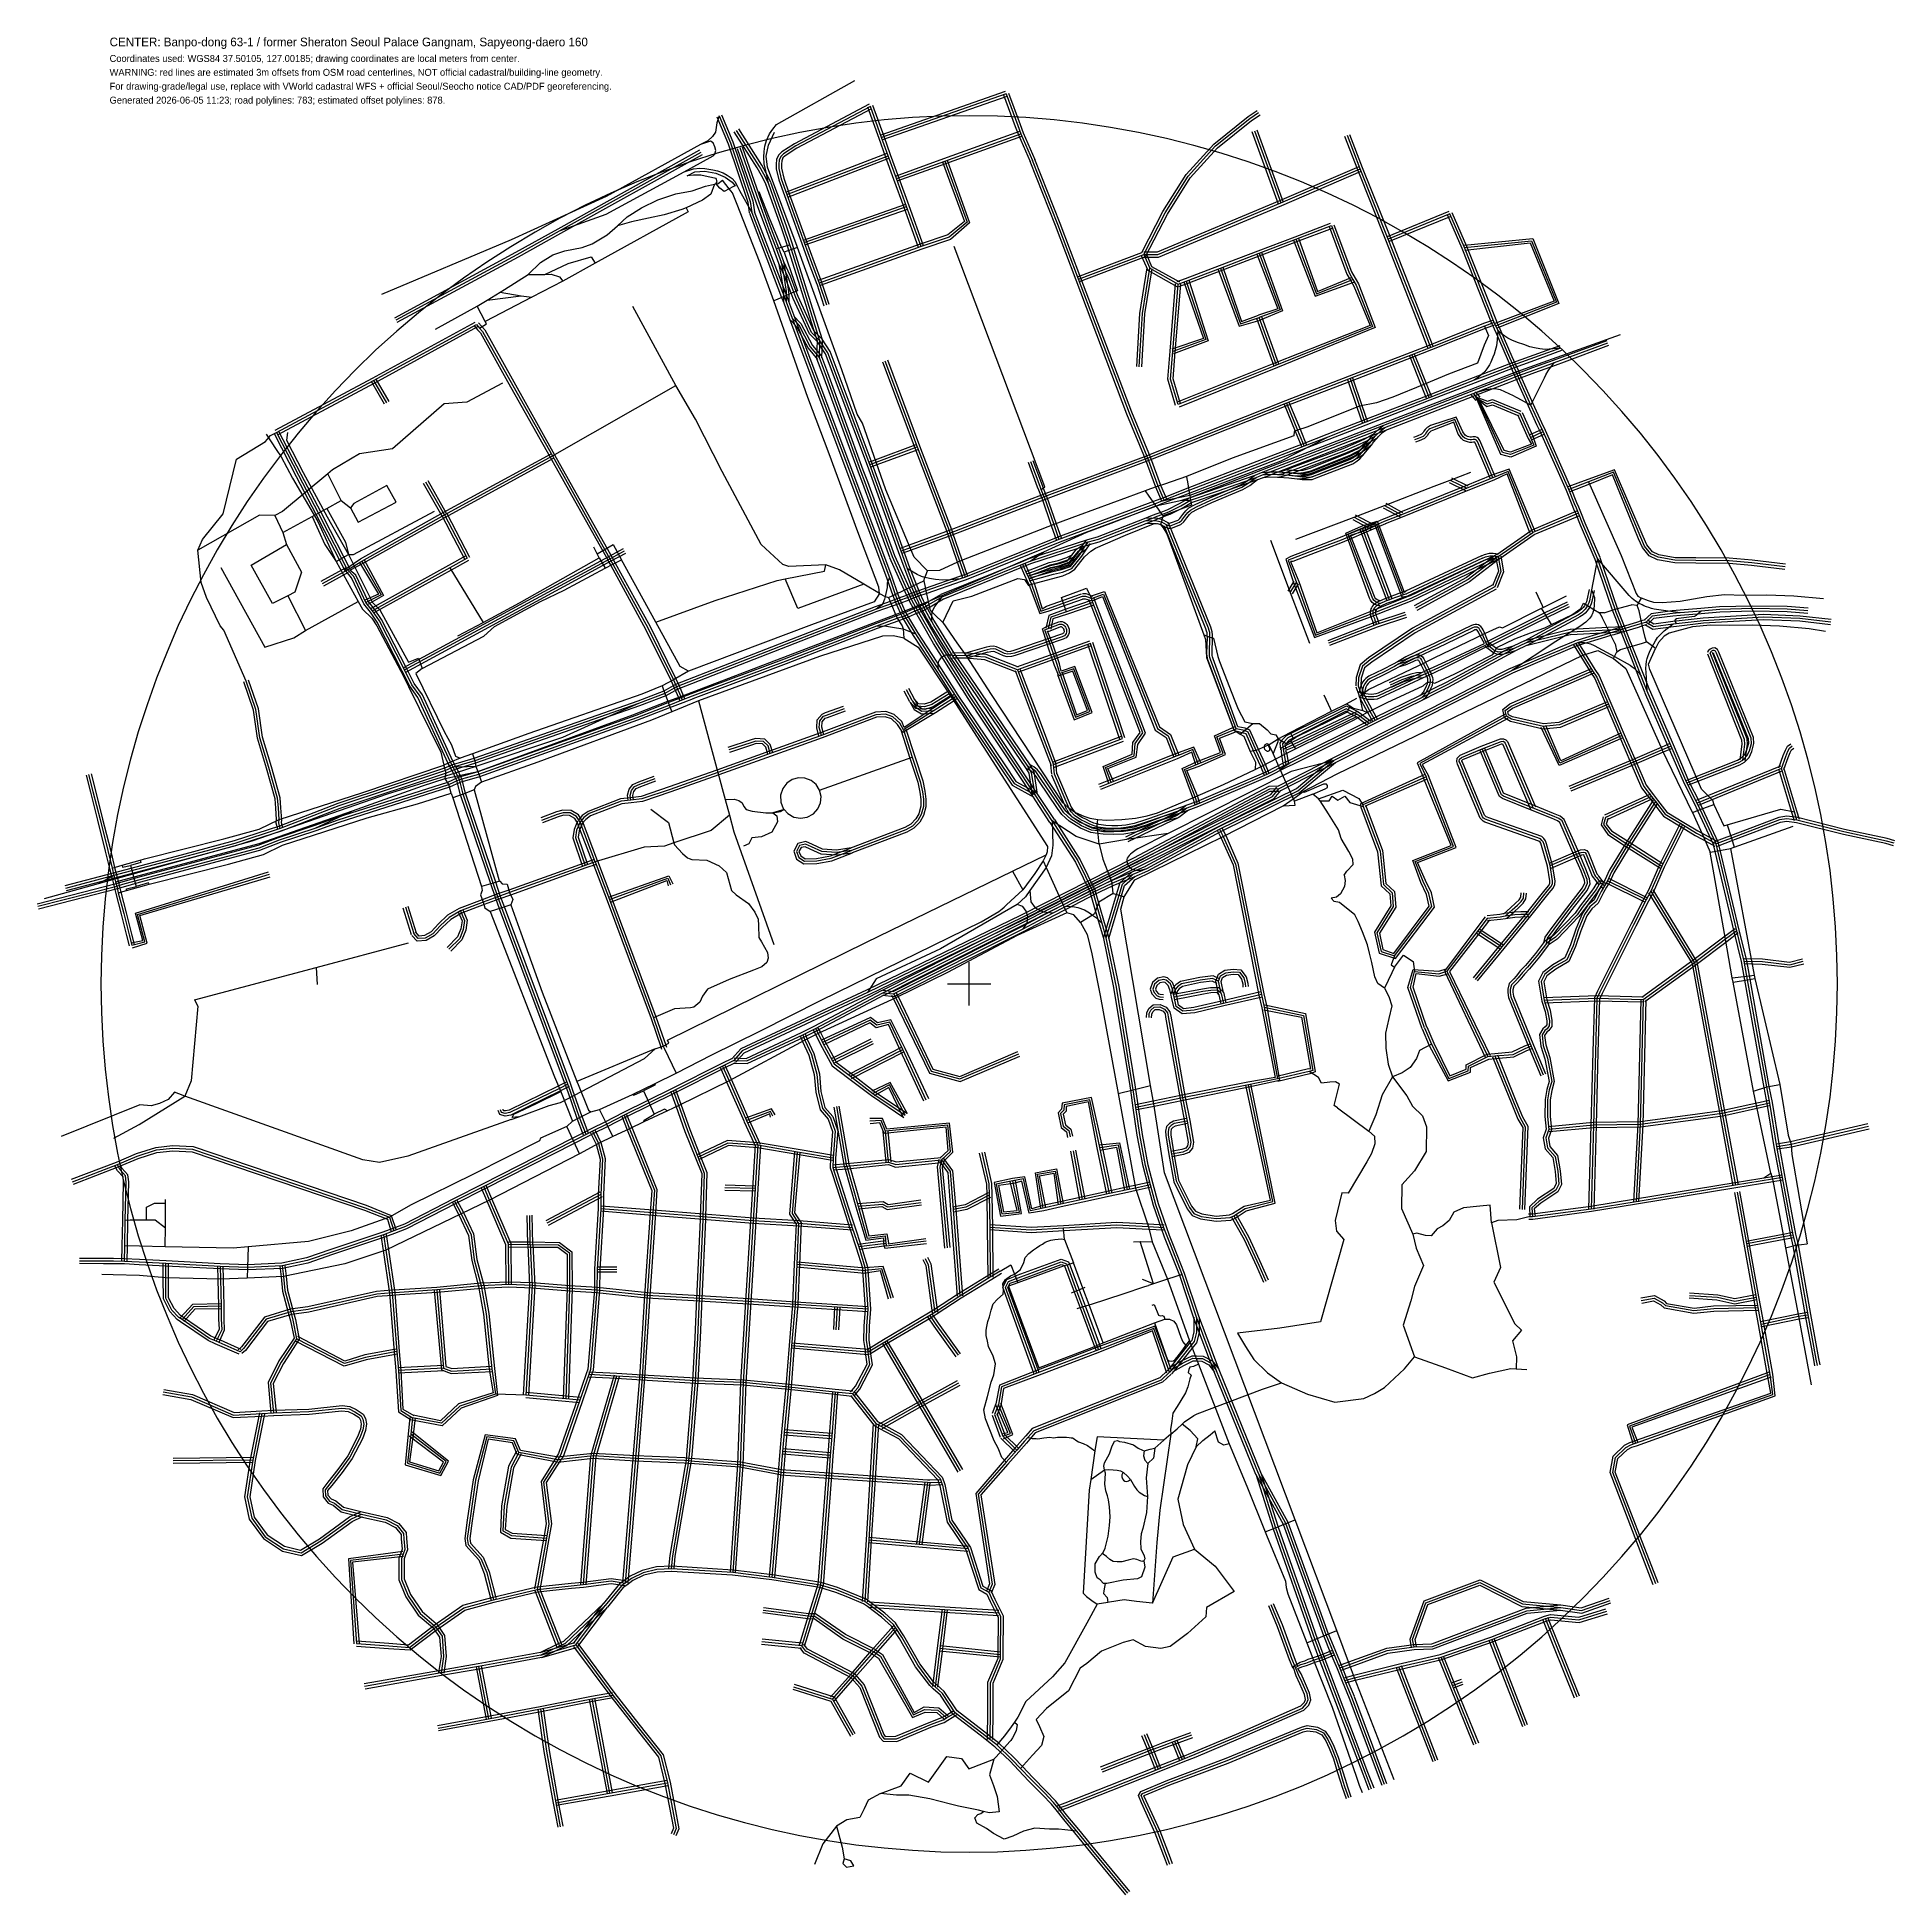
# Model space of a CAD drawing. Header units: metres. Extents: x -1073 to 1066, y -1049 to 1091.
import ezdxf

# ---------------------------------------------------------------- set-up
doc = ezdxf.new("R2010")
doc.units = ezdxf.units.M
for name, color, linetype in [('CONTROL', 2, 'CONTINUOUS'), ('EST_BUILDING_LINE_3M_OFFSET', 1, 'CONTINUOUS'), ('OSM_ROAD_CENTERLINE', 8, 'CONTINUOUS'), ('RADIUS_1KM', 5, 'CONTINUOUS'), ('TEXT_NOTES', 3, 'CONTINUOUS')]:
    doc.layers.add(name, color=color, linetype=linetype)

msp = doc.modelspace()

# ---------------------------------------------------------------- texts
at = {"layer": 'TEXT_NOTES'}
for s, height, p in [('Coordinates used: WGS84 37.50105, 127.00185; drawing coordinates are local meters from center.', 8, (-990, 1062)), ('CENTER: Banpo-dong 63-1 / former Sheraton Seoul Palace Gangnam, Sapyeong-daero 160', 10, (-990, 1080)), ('WARNING: red lines are estimated 3m offsets from OSM road centerlines, NOT official cadastral/building-line geometry.', 8, (-990, 1046)), ('For drawing-grade/legal use, replace with VWorld cadastral WFS + official Seoul/Seocho notice CAD/PDF georeferencing.', 8, (-990, 1030)), ('Generated 2026-06-05 11:23; road polylines: 783; estimated offset polylines: 878.', 8, (-990, 1014))]:
    msp.add_text(s, height=height, dxfattribs=at).set_placement(p)

# ---------------------------------------------------------------- linework, layer by layer
at = {"layer": 'CONTROL'}
for p, q in [((0, -25), (0, 25)), ((-25, 0), (25, 0))]:
    msp.add_line(p, q, dxfattribs=at)
at = {"layer": 'EST_BUILDING_LINE_3M_OFFSET'}
for points in [[(41.41, 1027.922), (-101.846, 977.817)], [(-115.18, 1013.459), (-201.336, 967.85), (-215.892, 958.601), (-219.497, 954.771), (-221.734, 949.697), (-222.337, 944.362), (-222.147, 938.693), (-219.374, 926.364), (-212.79, 908.152), (-192.831, 852.982), (-184.558, 830.1), (-175.579, 806.204)], [(-112.373, 1008.156), (-198.324, 962.661), (-212.082, 953.966), (-214.5, 951.45), (-215.937, 948.153), (-216.341, 944.137), (-216.195, 939.454), (-213.616, 928.049), (-207.148, 910.193), (-187.188, 855.023), (-178.928, 832.175), (-169.962, 808.315)], [(-58.301, 848.198), (-74.922, 894.284), (-86.638, 926.746), (-96.286, 952.919), (-103.682, 973.979), (-116.598, 1009.79)], [(-52.657, 850.234), (-69.278, 896.32), (-81.001, 928.802), (-90.641, 954.95), (-98.029, 975.991), (-110.954, 1011.826)], [(43.39, 1022.258), (-99.865, 972.153)], [(39.589, 1024.043), (53.101, 987.776), (56.681, 978.147), (70.172, 947.257)], [(45.211, 1026.138), (58.724, 989.868), (62.244, 980.394), (75.671, 949.658)], [(124.896, 814.619), (199.007, 842.359), (223.118, 889.797), (249.819, 932.17), (281.726, 967.407), (321.432, 999.228), (331.578, 1006.131)], [(-290.685, 998.913), (-277.715, 967.752), (-255.108, 900.476), (-253.277, 888.254)], [(-285.146, 1001.218), (-272.098, 969.861), (-249.276, 901.884), (-247.344, 889.148)], [(-228.582, 923.5), (-233.722, 934.046), (-238.998, 943.029), (-265.421, 984.783)], [(127.013, 809.005), (203.002, 837.883), (228.33, 886.826), (254.6, 928.544), (285.838, 963.038), (324.997, 994.402), (334.952, 1001.169)], [(-233.976, 920.872), (-239.01, 931.21), (-244.12, 939.904), (-270.491, 981.574)], [(-261.494, 964.264), (-239.628, 901.725)], [(-84.834, 930.598), (-29.099, 950.613), (58.447, 982.094)], [(-82.806, 924.951), (-27.07, 944.966), (60.478, 976.448)], [(325.616, 981.693), (355.979, 898.526)], [(331.252, 983.751), (361.615, 900.583)], [(528.738, 731.993), (479.886, 856.706), (447.534, 937.721), (432.744, 976.019)], [(534.325, 734.181), (485.466, 858.913), (453.119, 939.914), (438.341, 978.181)], [(-473.202, 869.938), (-310.208, 960.652)], [(-470.284, 864.695), (-307.29, 955.41)], [(-267.158, 962.284), (-245.291, 899.744)], [(-211.044, 911.973), (-94.54, 956.735)], [(-208.893, 906.372), (-92.388, 951.134)], [(-30.902, 946.761), (-5.326, 878.271), (-24.616, 862.83), (-56.468, 852.048), (-173.781, 810.084)], [(-25.266, 948.818), (0.468, 876.711), (-21.679, 857.598), (-54.491, 846.383), (-171.76, 804.435)], [(221.985, 556.057), (215.001, 572.069), (203.049, 604.558), (181.726, 656.342), (123.149, 810.749), (99.356, 873.647), (70.133, 947.352)], [(227.484, 558.456), (220.568, 574.305), (208.64, 606.737), (187.306, 658.548), (128.76, 812.875), (104.951, 875.814), (75.71, 949.563)], [(201.001, 843.121), (216.766, 843.084), (357.624, 902.316), (449.144, 941.574)], [(-209.357, 850.336), (-216.266, 870.766), (-234.107, 921.185)], [(-203.674, 852.258), (-210.595, 872.728), (-228.451, 923.187)], [(201.009, 837.121), (217.955, 837.203), (359.969, 896.793), (451.509, 936.06)], [(-245.276, 899.7), (-233.534, 867.728), (-225.281, 845.863)], [(-239.643, 901.769), (-227.911, 869.822), (-219.667, 847.982)], [(-253.112, 887.628), (-216.029, 790.77), (-213.607, 784.43), (-206.786, 765.956)], [(-247.509, 889.774), (-210.425, 792.913), (-207.99, 786.54), (-201.158, 768.034)], [(-191.001, 856.834), (-73.092, 898.134)], [(-189.018, 851.171), (-71.109, 892.471)], [(552.409, 889.684), (481.537, 860.585)], [(554.688, 884.134), (483.815, 855.034)], [(601.958, 760.796), (567.585, 846.939), (550.796, 885.717)], [(607.531, 763.019), (573.125, 849.243), (556.302, 888.101)], [(-661.57, 767.408), (-521.952, 842.807), (-473.201, 869.938)], [(-658.719, 762.129), (-519.068, 837.546), (-470.284, 864.695)], [(414.451, 872.434), (434.902, 817.707), (439.419, 809.791), (442.88, 803.722), (461.876, 758.381), (352.848, 715.544), (239.505, 670.036)], [(239.527, 808.922), (249.002, 812.47), (288.205, 827.439), (332.902, 844.504), (375.32, 860.69), (416.192, 876.286)], [(241.63, 803.303), (251.125, 806.858), (290.345, 821.834), (335.041, 838.899), (377.459, 855.085), (418.331, 870.681)], [(420.072, 874.533), (440.334, 820.255), (444.63, 812.764), (448.288, 806.322), (467.391, 756.017), (355.084, 709.976), (241.74, 664.468)], [(373.577, 856.841), (398.599, 792.155), (443.111, 808.481)], [(379.201, 858.934), (401.057, 797.628), (440.939, 814.074)], [(570.047, 851.076), (649.221, 858.633), (679.21, 783.916), (607.54, 755.247)], [(-225.291, 845.892), (-219.533, 830.151)], [(-219.657, 847.953), (-213.898, 832.213)], [(-174.688, 739.983), (-207.54, 844.969), (-209.357, 850.335)], [(-168.962, 741.775), (-201.835, 846.828), (-203.674, 852.26)], [(198.257, 838.916), (205.708, 822.318), (239.116, 803.493)], [(203.752, 841.326), (210.149, 826.353), (242.041, 808.732)], [(331.157, 840.664), (355.34, 777.637), (333.051, 770.378)], [(336.786, 842.74), (360.787, 775.122), (335.122, 764.747)], [(570.663, 845.107), (646.129, 853.491), (673.703, 786.298), (605.376, 760.843)], [(-219.662, 830.615), (-216.159, 812.404), (-213.94, 797.163), (-213.896, 792.817), (-213.798, 785.446)], [(-173.937, 738.748), (-183.904, 748.693), (-202.6, 789.632), (-204.862, 795.624), (-211.37, 812.855), (-219.428, 829.9)], [(-169.714, 743.01), (-178.982, 752.123), (-197.06, 791.936), (-199.249, 797.743), (-205.847, 815.2), (-214.003, 832.464)], [(-213.77, 831.748), (-210.243, 813.402), (-207.958, 797.63), (-207.896, 792.892), (-207.799, 785.525)], [(192.958, 711.052), (196.512, 772.419), (204.967, 824.814)], [(198.948, 710.705), (202.477, 771.767), (210.89, 823.858)], [(286.45, 823.626), (311.001, 757.504), (335.047, 764.72)], [(292.1, 825.646), (313.615, 762.905), (333.126, 770.405)], [(-175.617, 806.313), (-167.254, 781.144)], [(-169.923, 808.205), (-161.56, 783.036)], [(237.747, 666.398), (228.887, 696.417), (231.406, 728.672), (237.588, 806.351)], [(247.216, 808.721), (269.717, 743.481), (233.377, 731.255)], [(243.499, 668.106), (234.854, 697.043), (237.387, 728.195), (243.569, 805.875)], [(252.911, 810.607), (275.115, 740.86), (235.416, 725.612)], [(-799.381, 637.905), (-687.322, 697.711), (-568.922, 762.359)], [(-796.556, 632.612), (-684.472, 692.431), (-566.047, 757.093)], [(-569.766, 757.777), (-566.18, 753.58), (-562.934, 749.806), (-531.765, 694.017), (-482.705, 606.64), (-416.363, 488.352)], [(-565.204, 761.674), (-561.619, 757.478), (-558.011, 753.236), (-526.53, 696.949), (-477.472, 609.576), (-411.13, 491.287)], [(-206.781, 765.942), (-94.785, 467.041), (-88.069, 447.535), (-84.884, 439.661), (-79.628, 427.435), (-77.368, 422.865)], [(-206.13, 764.911), (-198.819, 757.38), (-185.615, 732.132), (-174.886, 719.273)], [(-201.814, 769.078), (-193.953, 760.891), (-180.627, 735.467), (-170.283, 723.122)], [(-201.163, 768.047), (-89.139, 469.071), (-82.449, 449.637), (-79.346, 441.971), (-74.181, 429.951), (-71.99, 425.527)], [(603.714, 764.725), (592.29, 760.546), (530.435, 735.879), (508.646, 727.458), (437.659, 700.04), (364.371, 671.738), (204.738, 608.436)], [(605.775, 759.09), (594.432, 754.942), (532.628, 730.294), (510.808, 721.861), (439.82, 694.443), (366.558, 666.15), (206.95, 602.859)], [(351.146, 711.737), (331.266, 766.54)], [(356.786, 713.783), (336.906, 768.586)], [(603.716, 756.828), (602.002, 760.691)], [(606.253, 751.629), (603.762, 756.728)], [(623.836, 711.36), (619.971, 720.034), (606.197, 751.751)], [(609.2, 759.261), (607.487, 763.124)], [(611.644, 754.263), (609.154, 759.361)], [(629.316, 713.803), (625.463, 722.45), (611.7, 754.141)], [(-175.583, 721.313), (-174.823, 740.995)], [(-54.76, 432.24), (-57.053, 436.355), (-58.167, 439.08), (-62.219, 448.117), (-66.347, 457.761), (-73.885, 477.179), (-81.263, 497.629), (-117.227, 597.276), (-165.384, 725.714), (-174.329, 739.226)], [(-169.587, 721.082), (-168.828, 740.763)], [(-49.522, 435.166), (-51.645, 438.954), (-52.65, 441.439), (-56.723, 450.525), (-60.791, 460.028), (-68.266, 479.283), (-75.619, 499.665), (-111.596, 599.348), (-160.038, 728.437), (-169.322, 742.532)], [(680.07, 735.172), (644.842, 722.393), (625.554, 715.402)], [(682.116, 729.532), (646.887, 716.752), (627.598, 709.761)], [(630.933, 703.084), (649.265, 709.855), (673.073, 718.518), (683.503, 722.311), (734.629, 741.265)], [(633.012, 697.455), (651.33, 704.221), (675.124, 712.879), (685.571, 716.678), (736.714, 735.639)], [(-127.662, 589.641), (-168.375, 701.837), (-175.386, 720.124)], [(-122.022, 591.687), (-162.753, 703.934), (-169.784, 722.272)], [(-99.841, 716.661), (-62.692, 617.52), (-24.695, 518.247)], [(-94.222, 718.766), (-57.081, 619.645), (-19.091, 520.391)], [(625.494, 715.38), (616.404, 711.864), (580.517, 698.159), (528.537, 677.863), (454.693, 649.3), (411.939, 632.758), (384.783, 622.249), (331.461, 601.623), (251.95, 571.031), (223.65, 560.054)], [(627.658, 709.784), (618.556, 706.264), (582.678, 692.562), (530.711, 672.27), (456.858, 643.704), (414.105, 627.162), (386.948, 616.653), (333.621, 596.025), (254.112, 565.435), (225.82, 554.46)], [(506.943, 723.542), (520.675, 689.323), (526.84, 673.95)], [(512.511, 725.777), (526.244, 691.557), (532.409, 676.183)], [(629.223, 699.068), (627.069, 703.997), (623.829, 711.375)], [(634.721, 701.471), (632.565, 706.405), (629.323, 713.788)], [(-688.49, 693.561), (-673.609, 668.013)], [(-683.305, 696.581), (-668.424, 671.033)], [(228.601, 546.411), (242.335, 553.465), (253.626, 560.021), (285.958, 570.992), (329.331, 586.165), (336.845, 589.075), (477.512, 643.555), (579.451, 683.028), (581.303, 683.751), (621.134, 699.269), (630.884, 703.065)], [(231.343, 541.074), (245.216, 548.202), (256.11, 554.559), (287.912, 565.318), (331.405, 580.535), (339.011, 583.48), (479.679, 637.96), (581.625, 677.436), (583.482, 678.16), (623.311, 693.678), (633.061, 697.474)], [(435.895, 696.287), (446.599, 664.405), (452.931, 645.547)], [(441.583, 698.197), (452.287, 666.315), (458.619, 647.457)], [(644.231, 665.59), (631.486, 694.011), (629.234, 699.044)], [(649.706, 668.045), (636.962, 696.464), (634.71, 701.495)], [(362.691, 667.801), (375.523, 636.676), (383.092, 618.308)], [(368.238, 670.088), (381.07, 638.962), (388.639, 620.594)], [(578.23, 678.315), (583.335, 672.17)], [(582.845, 682.149), (587.95, 676.004)], [(636.997, 658.172), (649.296, 630.755), (652.961, 619.29), (623.729, 606.696), (612.154, 609.74), (583.593, 676.278), (596.801, 671.185), (602.842, 673.143), (635.418, 659.711)], [(631.522, 655.716), (643.774, 628.408), (647.44, 621.639), (623.312, 612.681), (615.987, 614.357), (587.692, 671.896), (596.227, 665.212), (602.568, 667.15), (633.102, 654.176)], [(698.91, 540.962), (696.499, 546.873), (694.394, 552.034), (687.788, 568.468), (658.324, 634.909), (653.946, 643.942), (644.231, 665.59)], [(704.466, 543.228), (702.055, 549.139), (699.956, 554.286), (693.315, 570.803), (663.767, 637.434), (659.384, 646.479), (649.705, 668.046)], [(337.649, 589.265), (345.936, 590.033), (355.211, 589.845), (356.572, 589.808), (368.704, 588.831), (378.397, 587.791), (383.868, 587.199), (391.281, 586.906), (393.761, 587.063), (400.725, 589.621), (439.111, 604.503), (441.877, 606.16), (445.661, 609.047), (450.176, 614.491), (453.662, 618.683), (458.896, 624.649), (459.809, 625.918), (463.184, 630.577), (465.728, 633.301), (466.72, 634.361), (472.115, 639.523), (476.757, 643.129)], [(605.905, 584.306), (588.077, 626.013), (586.569, 628.278), (584.938, 629.398), (583.091, 630.107), (580.175, 630.055), (578.357, 629.814), (577.133, 629.812), (575.414, 630.068), (573.909, 630.595), (572.512, 631.178), (571.247, 632.233), (568.478, 636.066), (560.7, 652.717), (531.192, 643.075), (528.872, 641.878), (527.369, 640.922), (525.195, 638.585), (523.701, 636.674), (522.985, 635.094), (521.052, 633.155), (516.114, 631.077), (511.912, 629.451)], [(600.387, 581.949), (582.766, 623.22), (582.313, 624.049), (582.143, 624.088), (582.029, 624.202), (580.688, 624.077), (578.745, 623.827), (576.683, 623.829), (573.986, 624.241), (571.729, 625.005), (569.364, 626.07), (566.867, 628.132), (563.241, 633.138), (558.266, 647.233), (533.585, 637.573), (531.825, 636.655), (531.191, 636.297), (529.762, 634.693), (528.8, 633.51), (527.891, 631.639), (524.419, 628.189), (518.388, 625.525), (514.077, 623.856)], [(-800.634, 633.881), (-775.111, 584.521)], [(-795.304, 636.637), (-769.781, 587.277)], [(-115.456, 601.124), (-108.259, 603.795), (-60.932, 621.395)], [(338.207, 583.291), (346.152, 584.037), (355.07, 583.846), (356.252, 583.817), (368.143, 582.857), (377.755, 581.826), (383.429, 581.215), (391.382, 580.907), (395.014, 581.196), (402.834, 584.004), (441.742, 599.111), (445.246, 601.195), (449.817, 604.72), (454.787, 610.652), (458.225, 614.787), (463.588, 620.91), (464.671, 622.403), (467.814, 626.76), (470.109, 629.202), (470.989, 630.145), (476.033, 634.98), (480.434, 638.387)], [(354.621, 589.8), (361.386, 590.979), (364.5, 592.125), (374.846, 595.893), (430.861, 616.898), (444.871, 623.058), (456.536, 628.364), (466.463, 633.875)], [(355.661, 583.891), (362.937, 585.183), (366.553, 586.487), (376.926, 590.266), (433.123, 611.34), (447.321, 617.581), (459.236, 623.006), (469.374, 628.628)], [(365.261, 586.318), (373.209, 585.612), (379.108, 585.305), (385.59, 586.03), (394.415, 588.209), (439.985, 606.45), (445.944, 609.276), (450.573, 611.714), (455.79, 615.367), (464.078, 621.789)], [(365.792, 592.294), (373.635, 591.597), (378.933, 591.303), (384.533, 591.936), (392.576, 593.92), (437.582, 611.948), (443.263, 614.643), (447.448, 616.836), (452.228, 620.196), (460.402, 626.531)], [(645.295, 632.313), (659.805, 638.903)], [(647.776, 626.85), (662.286, 633.44)], [(-689.574, 428.089), (-697.305, 437.888), (-711.329, 467.646), (-719.151, 477.522), (-700.901, 489.678), (-605.878, 543.006), (-481.523, 610.742)], [(-684.87, 431.813), (-692.206, 441.051), (-706.372, 471.027), (-713.209, 476.69), (-697.9, 484.483), (-602.975, 537.755), (-478.653, 605.473)], [(-113.368, 595.499), (-106.169, 598.171), (-58.841, 615.771)], [(204.792, 608.457), (85.246, 563.702), (-22.969, 522.119)], [(206.896, 602.838), (87.374, 558.092), (-20.817, 516.519)], [(78.822, 572.096), (68.153, 600.427)], [(84.437, 574.211), (73.769, 602.541)], [(377.906, 587.804), (387.24, 588.322), (393.271, 589.77), (439.43, 608.421), (443.861, 610.788), (450.909, 615.127)], [(378.246, 581.813), (388.112, 582.386), (395.098, 584.055), (441.969, 602.985), (446.847, 605.583), (454.053, 610.017)], [(-775.102, 584.504), (-748.13, 533.174)], [(-769.79, 587.295), (-742.819, 535.965)], [(-601.816, 541.858), (-623.162, 579.574)], [(-91.327, 491.005), (-122.536, 576.405), (-127.639, 589.58)], [(-85.691, 493.064), (-116.921, 578.518), (-122.044, 591.747)], [(202.683, 536.331), (210.358, 536.69), (216.719, 536.448), (222.399, 534.993), (228.169, 531.91), (229.673, 531.144), (230.606, 530.784), (231.764, 530.933), (240.651, 534.315), (242.629, 536.241), (245.91, 540.673), (249.469, 545.047), (253.14, 548.237), (260.304, 552.336), (277.029, 559.929), (312.543, 574.768), (319.804, 579.201), (328.573, 585.754)], [(202.965, 530.337), (210.392, 530.69), (215.865, 530.509), (220.218, 529.404), (225.398, 526.588), (227.392, 525.594), (229.956, 524.819), (233.143, 525.093), (243.844, 529.236), (247.112, 532.253), (250.649, 536.994), (253.785, 540.879), (256.613, 543.344), (263.033, 546.993), (279.426, 554.429), (315.27, 569.423), (323.164, 574.23), (332.163, 580.946)], [(651.798, 521.145), (621.803, 592.97), (602.021, 585.909), (571.968, 573.764), (496.6, 543.284), (476.985, 535.347)], [(646.236, 518.896), (619.462, 587.445), (604.271, 580.346), (574.217, 568.201), (498.85, 537.722), (479.235, 529.785)], [(555.408, 583.068), (574.422, 573.672)], [(940.287, 483.357), (901.614, 488.039), (875.421, 490.267), (836.996, 490.626), (813.135, 490.968), (794.417, 494.396), (786.977, 497.717), (780.449, 505.798), (776.251, 515.255), (743.248, 592.063), (712.328, 581.166), (689.481, 572.438)], [(939.566, 477.401), (900.999, 482.07), (875.138, 484.273), (836.924, 484.626), (812.547, 484.997), (792.619, 488.671), (783.314, 492.964), (775.341, 502.65), (770.743, 512.874), (740.883, 586.549), (714.469, 575.56), (691.622, 566.833)], [(-607.038, 538.903), (-628.383, 576.618)], [(223.649, 560.053), (219.451, 558.424), (212.281, 555.57), (102.244, 514.569), (-5.409, 471.223), (-11.269, 469.342), (-50.773, 455.537), (-60.512, 452.135), (-70.534, 448.219)], [(83.508, 559.826), (80.16, 568.588), (78.826, 572.084)], [(83.475, 559.915), (94.488, 528.122), (100.494, 510.789)], [(89.113, 561.968), (85.766, 570.728), (84.432, 574.223)], [(89.145, 561.879), (100.158, 530.086), (106.163, 512.754)], [(552.75, 577.688), (571.764, 568.293)], [(-713.508, 478.469), (-742.802, 535.932)], [(-607.084, 538.989), (-580.89, 488.984)], [(-601.769, 541.773), (-575.575, 491.768)], [(225.821, 554.46), (221.646, 552.839), (214.438, 549.971), (104.412, 508.974), (-3.37, 465.58), (-9.361, 463.653), (-48.794, 449.873), (-58.43, 446.507), (-68.35, 442.63)], [(-32.176, 448.807), (60.324, 486.188), (69.003, 489.899), (136.666, 511.997), (147.958, 515.054), (201.73, 536.127), (209.266, 539.078), (215.266, 541.417), (220.98, 543.513), (228.899, 546.544)], [(-29.927, 443.244), (62.628, 480.648), (71.117, 484.284), (138.382, 506.247), (149.84, 509.357), (203.918, 530.541), (211.449, 533.49), (217.389, 535.805), (223.085, 537.894), (231.044, 540.941)], [(476.932, 535.325), (462.979, 529.37), (427.203, 514.108)], [(441.848, 535.036), (462.752, 523.96)], [(444.657, 540.338), (465.561, 529.261)], [(476.836, 548.36), (496.301, 537.863)], [(479.684, 553.641), (499.149, 543.144)], [(700.528, 544.862), (647.857, 522.787)], [(702.848, 539.328), (650.177, 517.253)], [(721.027, 488.792), (704.007, 528.458), (698.91, 540.963)], [(726.541, 491.158), (709.543, 530.774), (704.466, 543.227)], [(-718.853, 475.744), (-748.147, 533.207)], [(-22.923, 522.137), (-68.944, 505.316), (-79.472, 501.464)], [(-20.863, 516.501), (-66.884, 499.681), (-77.41, 495.829)], [(-7.227, 467.427), (-13.603, 485.994), (-24.73, 518.343)], [(-1.552, 469.376), (-7.928, 487.944), (-19.056, 520.295)], [(340.094, 240.18), (335.799, 250.523), (327.857, 267.699), (319.095, 287.919), (316.109, 288.985), (305.397, 291.566), (275.077, 372.675), (274.365, 375.532), (273.944, 377.62), (273.797, 380.446), (274.309, 399.475), (274.268, 401.894), (274.101, 404.324), (273.5, 406.324), (272.657, 408.852), (224.773, 527.039), (224.495, 527.31)], [(345.635, 242.481), (341.293, 252.933), (333.321, 270.177), (323.307, 292.192), (317.903, 294.71), (309.31, 296.114), (280.812, 374.438), (280.217, 376.858), (279.896, 378.376), (279.796, 380.515), (280.309, 399.446), (280.261, 402.17), (280.004, 405.395), (279.227, 408.115), (278.286, 410.931), (229.907, 530.145), (229.073, 531.188)], [(427.304, 514.149), (391.439, 500.367)], [(479.288, 529.807), (465.334, 523.851), (429.557, 508.589)], [(472.998, 435.337), (470.492, 435.893), (467.052, 437.141), (464.212, 439.481), (462.121, 441.991), (461.173, 444.288), (433.673, 519.372), (452.02, 527.257), (469.902, 533.086), (501.064, 451.139), (502.924, 452.414)], [(474.285, 441.197), (472.128, 441.665), (470.022, 442.354), (468.446, 443.732), (467.269, 445.074), (466.769, 446.451), (439.143, 516.906), (454.144, 521.645), (467.437, 527.616), (498.307, 445.81), (504.43, 446.606)], [(481.408, 441.41), (450.277, 523.386)], [(487.017, 443.54), (455.886, 525.516)], [(607.553, 494.82), (647.303, 522.483)], [(610.98, 489.895), (650.731, 517.558)], [(-579.696, 492.994), (-599.606, 481.866), (-688.675, 432.576)], [(-651.85, 364.283), (-415.175, 492.457)], [(-415.153, 492.469), (-398.276, 501.43)], [(-412.339, 487.169), (-395.462, 496.131)], [(3.732, 332.161), (-35.784, 395.039), (-62.698, 441.945), (-70.813, 460.002), (-85.773, 493.265)], [(65.291, 474.909), (92.253, 485.575), (102.614, 487.84), (112.342, 491.272), (119.214, 494.64)], [(66.537, 472.352), (93.672, 482.006), (103.983, 484.256), (113.138, 487.37), (118.197, 493.829), (123.706, 500.61), (131.62, 506.259)], [(67.953, 470.152), (95.455, 477.946), (105.668, 480.17), (114.825, 483.295), (125.003, 496.078), (130.899, 505.535), (135.164, 510.974)], [(68.549, 466.699), (95.321, 476.237), (105.624, 478.484), (116.604, 482.472), (122.867, 490.062), (127.815, 496.238), (135.091, 501.365)], [(69.589, 464.379), (96.913, 472.126), (107.312, 474.399), (118.291, 478.398), (129.892, 492.6), (135.812, 502.09), (139.884, 507.27)], [(391.439, 500.367), (370.508, 492.319), (364.773, 489.19), (374.004, 461.438), (397.734, 399.125), (462.195, 422.728)], [(393.592, 494.767), (372.662, 486.719), (370.236, 486.708), (379.639, 463.498), (400.226, 404.583), (460.059, 428.335)], [(429.456, 508.548), (393.591, 494.767)], [(590.099, 493.062), (502.411, 452.23)], [(507.631, 447.152), (607.974, 495.064)], [(607.441, 494.738), (572.881, 468.224), (512.676, 435.56)], [(590.109, 493.067), (593.535, 494.632), (599.084, 496.001), (603.401, 496.278), (609.723, 495.322)], [(612.217, 492.898), (615.423, 474.754), (608.249, 456.321)], [(-746.199, 463.854), (-717.638, 479.729)], [(-743.284, 458.61), (-714.723, 474.484)], [(-702.01, 485.6), (-680.183, 449.049), (-696.095, 442.153)], [(-696.792, 488.562), (-674.443, 447.3), (-693.416, 436.785)], [(-576.769, 487.757), (-596.689, 476.622), (-685.769, 427.326)], [(-648.993, 359.007), (-412.318, 487.181)], [(-416.383, 488.388), (-412.899, 481.968), (-372.646, 408.838), (-343.164, 349.109), (-339.707, 340.933), (-334.805, 330.008), (-333.252, 326.015)], [(-411.109, 491.25), (-407.634, 484.846), (-367.326, 411.613), (-337.708, 351.606), (-334.206, 343.329), (-329.27, 332.324), (-327.661, 328.19)], [(-1.348, 328.968), (-40.927, 391.949), (-68.043, 439.219), (-76.285, 457.542), (-91.245, 490.804)], [(58.725, 482.221), (63.648, 470.913), (64.851, 468.201), (66.083, 465.934), (69.101, 459.222), (81.299, 426.844), (91.139, 429.432)], [(64.227, 484.616), (69.142, 473.325), (70.235, 470.85), (71.459, 468.598), (74.676, 461.439), (83.885, 432.257), (89.111, 435.079)], [(67.5, 469.33), (94.003, 479.836), (104.255, 482.069), (114.662, 485.739), (121.851, 489.251)], [(592.631, 487.623), (504.944, 446.791)], [(510.216, 441.738), (610.559, 489.65)], [(611.092, 489.977), (576.148, 463.191), (515.538, 430.287)], [(592.622, 487.618), (595.518, 488.969), (600.002, 490.072), (603.139, 490.284), (608.81, 489.392)], [(606.316, 491.817), (609.451, 475.34), (602.671, 458.529)], [(750.058, 407.423), (742.405, 426.848), (741.003, 430.496), (720.946, 489.002)], [(755.64, 409.622), (747.996, 429.024), (746.643, 432.546), (726.622, 490.948)], [(89.121, 435.083), (129.499, 449.421)], [(130.418, 449.592), (134.489, 449.659), (138.454, 448.34), (141.963, 446.707)], [(139.662, 446.806), (155.985, 451.883), (219.037, 296.109), (231.699, 287.484), (241.305, 263.342)], [(367.24, 452.52), (374.261, 464.03)], [(372.362, 449.395), (379.383, 460.906)], [(604.038, 460.066), (510.514, 409.708), (460.01, 375.542), (450.455, 367.626), (445.538, 353.157), (445.121, 343.498)], [(606.882, 454.784), (513.621, 404.575), (463.587, 370.725), (455.39, 364.214), (451.44, 352.077), (451.116, 343.257)], [(502.718, 452.353), (494.683, 449.641), (489.736, 447.769), (485.747, 446.219), (483.189, 445.295), (478.566, 443.608), (472.476, 441.031), (471.456, 440.591), (467.776, 438.258), (465.416, 436.254), (464.239, 434.773), (463.299, 433.256), (462.52, 431.956), (462.041, 430.161), (461.9, 428.884), (461.81, 427.24), (461.932, 425.928), (462.583, 423.316), (463.793, 419.897)], [(713.967, 454.482), (711.367, 441.897), (710.831, 440.131), (709.34, 437.242), (708.482, 435.481), (707.15, 433.558), (705.201, 431.548), (703.314, 429.978), (700.177, 427.797), (695.251, 425.044), (687.292, 421.068), (639.327, 395.006)], [(719.842, 453.266), (717.178, 440.403), (716.39, 437.872), (714.702, 434.55), (713.652, 432.437), (711.788, 429.751), (709.285, 427.152), (706.95, 425.205), (703.358, 422.71), (698.057, 419.741), (690.066, 415.747), (642.192, 389.734)], [(-108.392, 434.45), (-338.244, 344.841), (-351.789, 337.165), (-381.71, 325.791), (-570.391, 259.824), (-595.137, 252.372), (-604.37, 248.55), (-727.034, 207.885), (-794.393, 181.717), (-846.67, 164.713), (-907.429, 148.439), (-985.735, 127.745), (-1041.683, 112.906)], [(-106.213, 428.859), (-335.669, 339.421), (-349.236, 331.735), (-379.653, 320.155), (-568.535, 254.118), (-593.122, 246.72), (-602.276, 242.927), (-725.003, 202.24), (-792.378, 176.065), (-844.965, 158.961), (-905.887, 142.641), (-984.199, 121.945), (-1040.145, 107.107)], [(-596.752, 248.089), (-600.029, 253.991), (-634.932, 330.129), (-644.343, 343.058), (-653.096, 360.287), (-681.879, 416.896), (-689.694, 428.252)], [(-591.507, 251.003), (-594.676, 256.701), (-629.754, 333.16), (-639.225, 346.191), (-647.747, 363.004), (-676.722, 419.963), (-684.75, 431.651)], [(-70.467, 448.244), (-83.166, 443.626), (-90.891, 440.658), (-108.305, 434.482)], [(-68.417, 442.605), (-81.065, 438.006), (-88.812, 435.03), (-106.3, 428.827)], [(-75.891, 426.94), (-65.365, 431.59), (-53.266, 436.484)], [(-73.467, 421.452), (-63.027, 426.064), (-51.016, 430.922)], [(-45.788, 415.986), (-49.188, 421.832), (-54.786, 432.287)], [(-53.655, 436.293), (-47.941, 439.632), (-32.565, 448.616)], [(-50.627, 431.113), (-44.914, 434.452), (-29.538, 443.436)], [(-40.602, 419.003), (-43.949, 424.757), (-49.496, 435.119)], [(141.483, 442.135), (111.165, 431.582), (91.699, 424.408), (88.097, 409.882)], [(91.129, 429.429), (131.507, 443.767)], [(143.456, 436.469), (113.137, 425.916), (96.182, 420.421), (93.955, 408.587)], [(130.588, 443.595), (133.582, 443.728), (136.205, 442.777), (139.426, 441.27)], [(160.786, 231.068), (154.12, 250.316), (187.587, 264.675), (188.524, 278.058), (197.075, 289.589), (139.666, 438.234), (137.889, 442.926)], [(141.726, 441.172), (153.541, 446.403), (214.359, 292.351), (227.008, 283.743), (235.719, 261.153)], [(166.368, 233.27), (159.645, 247.975), (192.414, 261.112), (194.145, 275.96), (203.027, 288.829), (145.273, 440.371), (143.5, 445.051)], [(460.023, 428.321), (507.819, 447.235)], [(462.231, 422.742), (510.027, 441.656)], [(504.636, 446.668), (496.704, 443.992), (491.884, 442.167), (487.854, 440.601), (485.236, 439.655), (480.763, 438.025), (474.807, 435.503), (474.237, 435.274), (471.328, 433.422), (469.733, 432.087), (469.161, 431.341), (468.387, 430.075), (468.036, 429.594), (467.95, 429.118), (467.879, 428.391), (467.809, 427.341), (467.846, 426.939), (468.326, 425.053), (469.448, 421.905)], [(594.928, 393.752), (662.629, 427.49), (688.937, 440.2)], [(597.605, 388.382), (665.273, 422.104), (691.547, 434.797)], [(818.714, 430.423), (809.691, 429.594), (785.415, 426.386), (777.46, 418.84)], [(966.216, 432.775), (942.195, 434.673), (901.891, 435.267), (864.313, 434.316), (842.657, 432.473), (818.732, 430.424)], [(965.742, 426.794), (941.914, 428.68), (901.922, 429.267), (864.644, 428.325), (843.168, 426.495), (819.244, 424.446)], [(-319.848, 334.533), (-212.554, 374.602), (-107.554, 415.301), (-84, 424.042), (-75.691, 427.02)], [(-317.749, 328.912), (-210.421, 368.994), (-105.426, 409.691), (-81.944, 418.405), (-73.667, 421.372)], [(-77.249, 422.649), (-64.513, 401.497), (-37.381, 359.83)], [(-72.109, 425.743), (-59.428, 404.682), (-32.353, 363.104)], [(-21.701, 376.647), (-43.358, 411.802), (-45.789, 415.988)], [(-16.592, 379.794), (-38.209, 414.882), (-40.6, 419.001)], [(91.39, 386.929), (84.574, 409.03), (89.933, 412.028), (103.24, 417.218), (104.666, 417.495)], [(97.056, 388.904), (90.025, 406.522), (92.119, 406.441), (104.883, 411.448), (105.753, 411.594)], [(105.163, 411.545), (106.065, 411.58), (106.471, 411.381), (107.098, 410.988), (107.884, 410.209), (108.378, 409.375), (108.911, 408.387), (109.14, 407.551), (109.248, 406.41), (109.207, 405.757), (108.913, 404.948), (108.501, 404.194), (107.8, 403.466), (107.366, 403.214), (106.14, 402.809)], [(105.256, 417.544), (107.233, 417.465), (109.194, 416.728), (110.846, 415.674), (112.585, 413.938), (113.592, 412.345), (114.49, 410.595), (115.039, 408.647), (115.248, 406.449), (115.078, 404.519), (114.382, 402.479), (113.31, 400.605), (111.539, 398.773), (109.907, 397.778), (108.094, 397.136)], [(501.827, 427.827), (467.976, 416.768), (412.868, 395.265)], [(503.69, 422.124), (469.999, 411.119), (415.049, 389.675)], [(463.829, 419.801), (464.502, 418.099), (466.131, 413.025)], [(469.411, 422.001), (470.152, 420.118), (471.843, 414.861)], [(546.407, 363.74), (599.087, 390.044), (593.884, 403.574), (591.897, 407.928), (590.771, 409.733), (589.401, 411.559), (588.179, 412.64), (586.659, 413.62), (584.557, 414.086), (582.71, 413.996), (580.852, 413.661), (578.615, 412.737), (537.131, 392.772), (529.911, 389.49)], [(543.805, 369.146), (593.446, 392.09), (588.422, 401.092), (586.612, 405.087), (585.813, 406.354), (584.993, 407.489), (584.501, 407.899), (584.307, 408.1), (584.131, 408.101), (583.4, 408.036), (582.538, 407.903), (581.083, 407.268), (539.674, 387.337), (532.393, 384.028)], [(692.12, 408.14), (640.041, 395.282)], [(752.684, 411.518), (736.063, 410.605), (692.674, 408.223)], [(751.984, 411.395), (740.628, 407.978), (737.069, 406.909), (731.292, 405.172), (700.887, 396.022), (697.656, 395.054)], [(778.213, 335.955), (771.324, 353.432), (758.041, 387.152), (755.48, 393.664), (750.058, 407.422)], [(778.733, 419.578), (773.792, 418.17), (768.476, 416.425), (751.974, 411.392)], [(780.377, 413.808), (775.55, 412.433), (770.287, 410.705), (753.724, 405.653)], [(783.795, 338.155), (776.906, 355.632), (763.624, 389.35), (761.063, 395.862), (755.64, 409.622)], [(778.015, 414.119), (787.361, 408.722), (811.316, 411.813), (814.765, 412.21), (845.673, 415.775), (914.836, 419.916), (956.624, 418.144), (992.173, 414.135)], [(781.096, 419.267), (788.565, 414.6), (810.568, 417.766), (814.078, 418.17), (845.15, 421.752), (914.783, 425.916), (957.088, 424.126), (992.845, 420.097)], [(819.262, 424.448), (810.339, 423.629), (788.02, 420.981), (781.651, 414.546)], [(20.008, 387.747), (-4.402, 381.001)], [(106.142, 402.81), (51.264, 383.955), (47.551, 383.103), (44.4, 382.679), (41.813, 383.505), (31.476, 388.384), (27.832, 389.079), (23.757, 388.556), (20.177, 387.789)], [(108.092, 397.135), (52.912, 378.186), (48.571, 377.19), (43.88, 376.702), (39.666, 377.902), (29.602, 382.685), (27.665, 383.081), (24.798, 382.647), (21.437, 381.922)], [(138.584, 394.981), (54.659, 364.802)], [(140.614, 389.335), (56.689, 359.156)], [(98.347, 366.81), (91.388, 386.936)], [(104.018, 368.771), (97.058, 388.897)], [(173.672, 281.617), (136.756, 391.2)], [(179.358, 283.532), (142.442, 393.116)], [(639.482, 395.084), (627.157, 389.281), (549.218, 347.11), (535.983, 340.543), (519.461, 332.34), (466.189, 306.024), (459.332, 302.616), (369.342, 257.821), (363.411, 255.127)], [(642.037, 389.655), (629.864, 383.926), (551.98, 341.783), (538.65, 335.169), (522.124, 326.964), (468.853, 300.648), (462.004, 297.243), (371.92, 252.403), (365.893, 249.664)], [(529.894, 389.482), (520.329, 385.063)], [(629.325, 383.716), (614.229, 379.478), (608.865, 379.302), (604.542, 381.114), (602.765, 382.017), (594.387, 388.729)], [(627.696, 389.491), (613.277, 385.402), (609.968, 385.199), (607.085, 386.549), (606, 387.07), (598.146, 393.405)], [(697.342, 394.94), (678.601, 386.958), (667.667, 382.294), (623.28, 363.37)], [(699.693, 389.42), (680.953, 381.439), (670.021, 376.775), (625.633, 357.85)], [(693.558, 402.315), (641.479, 389.457)], [(753.013, 405.527), (736.392, 404.614), (693.003, 402.232)], [(695.966, 390.602), (704.286, 377.154), (715.466, 359.087)], [(753.713, 405.649), (742.355, 402.232), (738.796, 401.163), (733.021, 399.427), (702.613, 390.276), (699.379, 389.307)], [(701.069, 393.759), (709.388, 380.311), (720.568, 362.244)], [(827.775, 228.831), (887.51, 252.266), (892.775, 255.57), (898.125, 260.83), (901.417, 267.583), (903.86, 276.845), (903.38, 283.766), (863.271, 382.226), (861.662, 385.262), (858.841, 386.968), (855.675, 386.898), (853.318, 385.657), (851.174, 383.742), (850.456, 381.58)], [(72.933, 217.36), (69.069, 242.62), (65.089, 249.094), (-21.627, 376.533)], [(-3.625, 375.11), (-19.168, 375.221)], [(-3.582, 381.109), (-19.125, 381.221)], [(78.862, 218.28), (74.707, 244.672), (70.138, 252.335), (-16.666, 379.909)], [(54.581, 359.185), (18.048, 373.515), (-3.827, 375.118)], [(56.767, 364.773), (19.38, 379.365), (-3.379, 381.101)], [(21.606, 381.964), (-2.804, 375.218)], [(107.27, 358.57), (123.503, 309.83), (136.255, 314.979), (119.213, 360.303), (103.089, 354.893), (98.324, 366.879)], [(101.612, 356.572), (121.023, 304.367), (141.743, 312.554), (121.781, 365.726), (105.793, 360.249), (104.041, 368.702)], [(520.335, 385.066), (512.656, 381.536), (502.952, 376.648), (493.35, 371.213), (488.273, 368.338), (476.415, 362.251), (460.088, 354.412), (456.832, 351.955), (454.874, 349.839), (453.046, 347.439), (451.424, 344.195), (450.4, 340.838), (448.613, 334.749)], [(453.125, 335.77), (454.391, 335.115), (456.769, 334.486), (459.642, 333.998), (462.935, 333.954), (465.914, 334.11), (468.648, 334.415), (471.306, 335.435), (520.56, 358.331), (526.91, 361.293), (543.841, 369.164)], [(522.84, 379.614), (515.258, 376.13), (505.78, 371.356), (496.306, 365.992), (491.121, 363.057), (479.081, 356.876), (463.208, 349.287), (460.865, 347.513), (459.467, 345.978), (458.134, 344.259), (457.001, 341.982), (456.151, 339.127), (454.371, 333.059)], [(494.001, 371.487), (500.755, 373.421), (505.504, 375.214), (509.481, 377.11), (512.683, 378.493), (515.144, 379.087), (516.668, 379.161), (518.283, 378.991), (520.482, 378.1), (522.129, 376.652), (523.575, 374.454), (525.568, 370.48), (530.897, 359.835), (533.006, 354.895), (533.606, 352.791), (533.796, 350.78), (533.787, 347.602), (533.122, 343.86), (531.857, 340.575), (529.329, 335.269), (527.87, 333.004), (527.057, 331.723), (524.651, 328.884), (522.643, 327.291)], [(495.655, 365.719), (502.643, 367.726), (507.856, 369.694), (511.969, 371.65), (514.596, 372.806), (515.985, 373.147), (516.528, 373.162), (516.891, 373.154), (517.324, 372.998), (517.567, 372.754), (518.364, 371.479), (520.203, 367.794), (525.454, 357.311), (527.355, 352.877), (527.709, 351.686), (527.802, 350.514), (527.81, 348.126), (527.345, 345.478), (526.349, 342.953), (524.09, 338.194), (522.812, 336.23), (522.212, 335.262), (520.485, 333.203), (518.942, 332.013)], [(532.41, 384.036), (522.846, 379.616)], [(825.585, 234.417), (884.81, 257.624), (889.066, 260.286), (893.254, 264.333), (895.791, 269.669), (897.887, 277.418), (897.536, 282.408), (857.791, 379.782), (857.228, 381.221), (857.328, 381.162), (857.297, 381.121), (856.688, 380.692), (856.217, 380.492), (856.263, 380.071)], [(887.948, 258.334), (890.403, 276.201), (890.006, 280.879), (850.573, 379.715)], [(893.893, 257.523), (896.401, 276.057), (895.844, 282.267), (856.147, 381.937)], [(-796.284, 178.118), (-798.145, 185.31), (-797.682, 189.361), (-798.594, 202.533), (-799.473, 213.37), (-809.318, 248.361), (-819.753, 282.929), (-824.386, 315.49), (-835.575, 347.91)], [(-790.487, 179.664), (-792.159, 185.72), (-791.685, 189.194), (-792.61, 202.983), (-793.568, 214.433), (-803.558, 250.041), (-813.895, 284.224), (-818.553, 316.897), (-829.902, 349.866)], [(-37.399, 359.859), (-18.064, 329.414), (36.041, 248.853), (49.627, 228.782), (74.465, 215.184)], [(-32.334, 363.075), (-13.041, 332.695), (41.022, 252.198), (53.666, 233.218), (77.33, 220.456)], [(52.868, 360.916), (76.042, 299.746), (94.297, 251.567)], [(58.479, 363.042), (81.653, 301.872), (99.908, 253.693)], [(623.103, 363.287), (418.751, 259.982)], [(625.81, 357.933), (421.458, 254.628)], [(445.292, 342.371), (448.662, 332.908), (448.945, 332.094), (449.715, 329.966), (458.912, 312.94), (464.883, 301.908)], [(450.424, 330.413), (452.249, 329.51), (455.488, 328.625), (459.097, 328.022), (463.046, 327.955), (466.426, 328.132), (470.068, 328.585), (473.628, 329.902), (523.092, 352.892), (529.442, 355.853), (546.37, 363.723)], [(450.945, 344.384), (454.322, 334.9), (454.604, 334.089), (455.195, 332.41), (464.19, 315.795), (470.16, 304.764)], [(521.68, 358.608), (515.049, 358.277), (508.541, 356.95), (497.14, 353.116), (483.596, 347.002)], [(521.972, 352.615), (515.797, 352.323), (510.101, 351.156), (499.334, 347.532), (486.066, 341.534)], [(737.549, 319.394), (680.485, 295.442), (661.222, 293.462), (623.395, 302.172), (616.392, 306.519), (614.579, 315.933), (622.499, 322.701), (716.829, 363.42)], [(735.224, 324.926), (678.998, 301.255), (661.593, 299.451), (625.607, 307.75), (621.252, 310.038), (620.222, 313.893), (625.566, 317.544), (719.206, 357.911)], [(715.538, 358.977), (720.412, 351.843), (733.63, 320.978), (748.996, 285.122), (762.173, 254.375), (774.47, 225.75), (783.523, 214.003), (788.022, 208.188), (799.694, 193.28), (819.943, 180.978), (836.19, 171.141), (844.137, 166.748), (858.762, 158.666)], [(720.497, 362.354), (725.673, 354.727), (739.144, 323.342), (754.511, 287.486), (767.688, 256.739), (779.642, 228.792), (788.269, 217.674), (792.761, 211.867), (803.68, 197.765), (823.049, 186.111), (839.196, 176.334), (847.039, 171.999), (861.664, 163.917)], [(-1073.441, 92.352), (-982.568, 115.545), (-975.609, 117.661), (-957.066, 122.874), (-818.852, 159.804), (-795.303, 168.815), (-754.223, 182.418), (-727.589, 191.941), (-600.317, 232.5), (-588.238, 238.219), (-565.577, 244.568), (-383.577, 309.675), (-346.794, 323.999), (-331.55, 329.896), (-319.904, 334.511)], [(-1071.957, 86.539), (-980.953, 109.767), (-973.924, 111.903), (-955.48, 117.087), (-817.004, 154.096), (-793.287, 163.164), (-752.27, 176.745), (-725.667, 186.257), (-598.116, 226.918), (-586.138, 232.598), (-563.758, 238.85), (-381.477, 304.054), (-344.623, 318.406), (-329.363, 324.309), (-317.694, 328.933)], [(-17.329, 333.472), (-20.804, 330.915), (-42.055, 317.436), (-74.923, 295.475), (-77.654, 302.405), (-86.322, 310.401), (-95.906, 313.788), (-108.044, 313.025), (-171.262, 289.131), (-230.083, 268.133), (-290.458, 246.428), (-345.541, 226.994)], [(-13.775, 328.637), (-17.418, 325.962), (-38.842, 312.368), (-76.431, 289.667), (-82.39, 298.723), (-89.424, 305.265), (-96.727, 307.845), (-106.773, 307.161), (-169.192, 283.499), (-228.059, 262.485), (-288.445, 240.775), (-343.545, 221.336)], [(-68.298, 325.007), (-74.93, 337.386)], [(-63.009, 327.84), (-69.641, 340.219)], [(-68.293, 324.999), (-63.416, 316.179), (-55.109, 311.134), (-40.264, 311.908)], [(-21.437, 331.742), (-41.623, 319.287), (-51.189, 316.15), (-61.278, 317.34), (-67.888, 324.423)], [(-24.592, 336.846), (-44.166, 324.721), (-51.839, 322.114), (-58.548, 322.683), (-63.418, 328.425)], [(-63.013, 327.848), (-59.059, 320.304), (-53.659, 316.956), (-40.632, 317.896)], [(73.397, 216.163), (-1.309, 328.908)], [(78.399, 219.477), (3.693, 332.222)], [(857.493, 160.026), (839.123, 199.501), (835.582, 207.121), (823.961, 230.356), (805.549, 272.855), (778.251, 335.862)], [(862.933, 162.557), (844.564, 202.031), (840.987, 209.728), (829.399, 232.891), (811.054, 275.24), (783.756, 338.247)], [(-173.128, 285.552), (-175.596, 295.088), (-174.96, 304.226), (-169.482, 310.876), (-165.325, 312.509)], [(-167.325, 287.078), (-169.626, 295.687), (-169.379, 302.023), (-166.026, 305.971), (-163.26, 306.876)], [(-165.326, 312.509), (-144.695, 320.078)], [(-163.259, 306.876), (-142.628, 314.446)], [(447.868, 313.45), (437.993, 318.54), (434.268, 320.017), (370.319, 288.467), (365.035, 285.789), (360.187, 280.613), (357.889, 277.261), (358.593, 269.844)], [(462.496, 302.308), (451.96, 310.408), (446.796, 313.768), (371.405, 278.235), (358.893, 271.572), (359.782, 263.605), (361.691, 251.912)], [(445.119, 308.117), (435.3, 313.179), (434.291, 314.017), (372.992, 283.095), (368.631, 280.986), (364.772, 276.744), (363.679, 275.688), (364.546, 270.592)], [(458.839, 297.551), (448.321, 305.637), (446.191, 307.798), (373.99, 272.821), (364.247, 268.864), (365.689, 264.653), (367.613, 252.879)], [(617.387, 310.913), (516.023, 254.782), (523.408, 237.327)], [(620.257, 305.644), (521.729, 252.927), (528.828, 239.902)], [(-252.401, 280.731), (-277.862, 272.482)], [(-226.187, 266.133), (-229.047, 275.793), (-235.503, 282.089), (-245.952, 282.766), (-252.4, 280.731)], [(-78.532, 291.649), (-68.364, 260.193), (-59.259, 232.514), (-56.822, 220.965), (-55.771, 212.52), (-55.725, 204.961), (-58.107, 196.121), (-61.473, 190.121), (-67.27, 184.213), (-74.261, 180.199), (-136.716, 156.516)], [(-72.822, 293.494), (-62.66, 262.053), (-53.466, 234.073), (-50.904, 221.955), (-49.783, 212.9), (-49.776, 204.184), (-52.551, 193.855), (-56.674, 186.519), (-63.595, 179.47), (-71.689, 174.778), (-134.587, 150.906)], [(96.04, 255.435), (128.614, 267.771), (175.459, 285.383)], [(98.165, 249.824), (130.732, 262.157), (177.571, 279.767)], [(260.098, 206.193), (257.425, 214.631), (245.334, 248.171), (262.656, 256.343), (289.615, 266.727), (282.607, 285.64), (303.682, 295.57), (306.209, 296.613)], [(265.817, 208.006), (263.085, 216.623), (250.855, 245.822), (264.973, 250.809), (295.118, 264.336), (288.119, 283.272), (306.008, 290.04), (308.498, 291.067)], [(580.747, 7.216), (611.525, 44.62), (642.322, 82.048), (663.4, 108.573), (667.483, 113.531), (668.765, 116), (668.894, 118.624), (666.127, 135.649), (659.324, 159.555), (658.489, 162.092), (657.491, 163.285), (656.246, 164.528), (596.312, 185.656), (594.055, 186.501), (591.845, 187.664), (590.322, 188.996), (588.479, 191.051), (562.522, 253.143), (561.493, 256.046), (562.143, 260.227), (565.287, 263.506), (589.761, 273.748), (611.929, 282.301), (615.465, 282.417), (617.965, 281.137), (619.818, 279.099), (652.171, 203.819)], [(752.982, 283.567), (679.339, 251.472), (658.672, 295.224)], [(750.525, 289.041), (681.469, 257.082), (664.143, 297.688)], [(-250.552, 275.023), (-276.013, 266.774)], [(-231.956, 264.485), (-234.217, 272.747), (-237.935, 276.604), (-245.167, 276.818), (-250.553, 275.023)], [(266.612, 254.658), (258.672, 272.675), (240.759, 266.248), (237.444, 265.051), (162.459, 234.953), (149.115, 229.599)], [(261.016, 252.493), (256.309, 267.16), (242.924, 260.652), (239.58, 259.444), (164.694, 229.385), (151.35, 224.03)], [(203.082, 135.61), (287.061, 181.09), (376.911, 225.145), (418.183, 259.609)], [(418.734, 259.973), (355.156, 227.301)], [(585.38, 3.404), (616.158, 40.807), (646.987, 78.275), (668.07, 104.806), (672.518, 110.267), (674.557, 114.432), (674.887, 118.911), (671.984, 136.951), (665.046, 161.359), (663.744, 164.988), (661.898, 167.357), (659.363, 169.655), (598.358, 191.296), (596.482, 191.987), (595.248, 192.605), (594.527, 193.276), (593.527, 194.294), (568.085, 255.389), (567.453, 256.739), (567.51, 257.545), (568.623, 258.518), (591.998, 268.18), (613.192, 276.436), (614.143, 276.565), (614.257, 276.42), (614.771, 275.854), (646.658, 201.453)], [(661.873, 47.466), (663.488, 53.944), (671.375, 64.888), (688.22, 87.426), (706.52, 110.859), (709.203, 116.423), (708.782, 119.707), (704.657, 129.942), (696.86, 148.131), (680.407, 185.872), (677.72, 187.959), (670.534, 190.839), (648.288, 199.855), (614.086, 213.726), (610.847, 216.1), (609.212, 219.421), (588.112, 269.805)], [(667.707, 46.065), (668.936, 51.431), (676.204, 61.327), (692.989, 83.784), (711.64, 107.729), (715.121, 115.434), (714.607, 121.145), (710.2, 132.239), (702.365, 150.518), (685.17, 189.521), (680.757, 193.134), (672.788, 196.399), (650.541, 205.416), (616.952, 218.997), (615.458, 219.94), (614.708, 221.829), (593.647, 272.123)], [(807.124, 276.807), (796.845, 272.421), (763.758, 258.319), (690.62, 227.418)], [(809.479, 271.288), (799.199, 266.902), (766.102, 252.796), (692.955, 221.891)], [(932.646, 249.076), (937.604, 263.104), (940.072, 269.263), (942.638, 273.728), (946.16, 276.514)], [(938.304, 247.077), (943.22, 260.991), (945.486, 266.676), (947.176, 269.803), (949.819, 271.759)], [(-1017.081, 240.629), (-1012.109, 220.948), (-1003.913, 188.498), (-994.98, 153.125), (-990.078, 132.82), (-987.875, 124.108), (-986.789, 119.837), (-986.465, 118.543), (-986.051, 117.024), (-984.669, 111.918), (-982.87, 104.316), (-976.603, 80.394), (-970.442, 55.983), (-967.369, 43.805)], [(-1011.264, 242.099), (-1006.292, 222.417), (-998.096, 189.967), (-989.155, 154.564), (-984.253, 134.259), (-982.059, 125.583), (-980.972, 121.305), (-980.66, 120.06), (-980.261, 118.596), (-978.853, 113.393), (-977.048, 105.767), (-970.792, 81.888), (-964.625, 57.452), (-961.551, 45.273)], [(-462.023, -124.708), (-464.976, -116.541), (-540.922, 86.682), (-545.681, 99.451), (-550.985, 115.145), (-585.834, 217.925), (-590.003, 234.372), (-591.956, 238.317), (-593.705, 241.878), (-596.822, 248.223)], [(-456.381, -122.668), (-459.345, -114.47), (-535.301, 88.78), (-540.027, 101.459), (-545.302, 117.069), (-580.081, 219.629), (-584.372, 236.444), (-586.57, 240.96), (-588.319, 244.523), (-591.437, 250.869)], [(-380.373, 232.97), (-362.825, 239.416)], [(240.528, 191.481), (231.336, 188.978), (224.368, 186.65), (202.93, 178.603), (191.387, 174.72), (178.166, 172.632), (166.78, 172.262), (154.445, 172.393), (147.712, 173.314), (140.138, 174.384), (128.071, 179.463), (115.074, 187.442), (106.802, 195.094), (101.857, 202.236), (80.386, 234.016), (77.472, 238.57), (74.455, 242.595), (71.19, 245.279), (66.145, 248.099)], [(238.951, 197.27), (229.597, 194.72), (222.364, 192.305), (200.916, 184.255), (189.956, 180.547), (177.602, 178.605), (166.715, 178.262), (154.886, 178.377), (148.531, 179.258), (141.728, 180.17), (130.815, 184.799), (118.696, 192.226), (111.336, 199.023), (106.813, 205.618), (85.399, 237.313), (82.396, 241.998), (78.789, 246.745), (74.582, 250.228), (69.083, 253.331)], [(95.122, 241.477), (94.115, 252.353)], [(112.423, 200.742), (95.352, 240.572)], [(101.096, 242.03), (100.089, 252.906)], [(117.938, 203.105), (100.866, 242.935)], [(205.939, 130.334), (289.812, 175.757), (380.177, 220.112), (422.027, 255.002)], [(363.294, 255.071), (341.594, 244.048), (261.844, 209.885), (249.69, 205.37)], [(366.01, 249.721), (344.135, 238.613), (264.071, 204.314), (251.78, 199.746)], [(421.476, 254.637), (357.898, 221.964)], [(524.898, 241.355), (450.665, 207.559), (450.938, 203.469), (470.253, 152.355), (474.44, 113.101), (484.603, 103.814), (485.541, 89.792), (466.658, 59.498), (472.126, 35.564), (490.885, 29.462), (535.752, 88.46), (532.367, 105.073), (525.712, 119.261), (516.389, 139.752), (560.7, 157.205), (528.907, 239.721)], [(527.338, 235.874), (456.046, 204.904), (456.674, 205.231), (476.093, 153.731), (479.802, 115.795), (490.005, 106.425), (491.363, 88.342), (472.571, 58.479), (476.587, 39.577), (489.109, 35.193), (529.89, 89.741), (526.687, 103.14), (520.218, 116.849), (510.872, 142.11), (555.194, 159.59), (523.33, 237.508)], [(934.342, 250.854), (837.151, 211.202)], [(936.608, 245.299), (839.418, 205.647)], [(950.477, 187.8), (947.616, 197.307), (932.602, 247.212)], [(956.223, 189.53), (953.361, 199.036), (938.348, 248.941)], [(-345.511, 227.005), (-377.657, 216.025), (-390.083, 214.545), (-401.536, 213.345), (-438.964, 198.82), (-445.741, 193.85), (-450.498, 188.351)], [(-343.574, 221.326), (-376.323, 210.175), (-389.419, 208.582), (-400.133, 207.511), (-436.077, 193.56), (-441.665, 189.447), (-445.95, 184.437)], [(-392.73, 211.212), (-393.412, 217.497), (-391.451, 224.322), (-387.217, 229.811), (-380.565, 232.892)], [(-386.772, 211.915), (-387.432, 217.007), (-386.091, 221.626), (-383.489, 225.11), (-378.112, 227.416)], [(-378.304, 227.338), (-360.756, 233.783)], [(93.054, 186.057), (73.386, 216.18)], [(98.077, 189.337), (78.41, 219.46)], [(356.502, 227.633), (344.972, 227.452), (189.345, 144.973)], [(191.88, 140.095), (347.596, 218.077), (354.176, 226.496)], [(356.552, 221.633), (346.445, 221.635), (192.157, 139.673)], [(194.569, 134.732), (351.381, 213.422), (358.878, 222.77)], [(784.652, 218.568), (731.752, 194.468)], [(-475.478, 198.081), (-493.476, 191.224)], [(-445.679, 187.981), (-450.052, 194.832), (-458.535, 199.815), (-468.079, 200.236), (-475.26, 198.154)], [(-450.77, 184.807), (-454.239, 190.535), (-460.222, 194.057), (-467.335, 194.282), (-473.559, 192.401)], [(251.717, 199.723), (209.48, 185.089), (203.783, 183.059), (191.364, 179.194), (181.383, 177.106), (171.693, 176.164), (164.069, 175.959), (156.671, 176.432), (147.913, 177.797), (146.759, 178.119), (141.726, 179.539), (136.827, 181.673), (131.672, 184.246), (127.783, 186.124), (123.464, 188.705), (119.324, 191.855), (115.215, 196.408), (112.67, 200.281)], [(249.753, 205.393), (207.49, 190.75), (201.883, 188.75), (189.856, 185.001), (180.478, 183.037), (171.322, 182.153), (164.18, 181.958), (157.324, 182.397), (149.196, 183.659), (148.389, 183.894), (143.743, 185.19), (139.369, 187.108), (134.315, 189.633), (130.626, 191.407), (126.82, 193.679), (123.383, 196.274), (119.968, 200.07), (117.691, 203.566)], [(248.944, 204.965), (238.192, 196.946), (179.951, 169.255)], [(252.526, 200.151), (241.287, 191.806), (182.529, 163.837)], [(787.865, 211.646), (756.204, 162.213), (736.997, 130.651), (732.551, 120.301), (729.001, 114.399), (725.213, 108.07), (719.743, 96.87), (712.524, 90.681), (706.208, 81.348), (698.691, 63.23), (692.71, 45.181), (686.046, 29.974), (672.156, 22.119), (660.566, 13.35), (655.824, 3.379), (659.46, -19.717), (663.247, -31.78), (665.234, -42.533), (665.236, -47.152), (663.364, -49.431), (660.645, -51.568), (656.92, -58.036), (658.315, -71.507), (663.002, -86.212), (667.869, -112.263), (665.22, -121.435), (663.224, -133.062), (663.074, -152.691), (664.699, -167.163), (661.192, -177.078), (663.352, -189.952), (672.255, -200.062), (674.787, -215.861), (676.12, -229.923), (673.413, -235.514), (654.718, -247.741), (645.297, -256.833), (645.894, -268.38)], [(792.918, 208.409), (761.293, 159.034), (742.329, 127.9), (737.892, 117.567), (734.147, 111.314), (730.481, 105.197), (724.488, 93.198), (717.01, 86.696), (711.493, 78.507), (704.314, 61.137), (698.302, 43.007), (690.5, 25.953), (675.458, 17.11), (665.199, 9.537), (661.763, 2.521), (665.298, -18.332), (669.071, -30.336), (671.217, -42.07), (670.897, -49.139), (667.629, -53.651), (665.138, -55.544), (662.787, -59.295), (664.182, -70.248), (668.822, -84.753), (673.863, -112.537), (671.072, -122.756), (669.2, -133.594), (669.067, -152.392), (670.657, -167.866), (667.169, -177.609), (668.772, -187.378), (677.673, -197.484), (680.74, -215.104), (682.021, -231.008), (677.928, -239.466), (658.418, -252.464), (650.882, -259.024), (651.876, -267.915)], [(730.117, 192.584), (727.676, 183.157), (735.682, 172.011), (757.12, 158.104)], [(787.14, 213.108), (734.239, 189.008)], [(1066.094, 165.003), (1057.277, 167.487), (1008.158, 178.051), (953.901, 191.614), (941.574, 193.134), (932.587, 191.837), (876.877, 170.799), (859.152, 164.098)], [(-473.342, 192.474), (-491.34, 185.617)], [(-450.983, 187.573), (-455.126, 177.807), (-456.35, 168.358), (-445.19, 135.463)], [(-433.577, 139.518), (-451.028, 185.326)], [(-445.466, 185.216), (-449.342, 176.212), (-450.379, 168.942), (-439.513, 137.404)], [(-427.97, 141.654), (-445.421, 187.462)], [(93.043, 186.073), (122.614, 140.153), (139.981, 104.258)], [(98.088, 189.321), (127.847, 143.089), (145.382, 106.872)], [(285.746, 177.097), (289.984, 168.504), (303.857, 137.166), (333.658, -12.761), (336.886, -27.399), (352.472, -107.734), (321.01, -113.187), (245.258, -128.272), (211.886, -135.086), (191.353, -139.272)], [(291.127, 179.751), (295.42, 171.044), (309.578, 138.975), (339.531, -11.529), (342.767, -26.213), (357.439, -111.099), (322.187, -119.071), (246.444, -134.154), (213.085, -140.965), (192.552, -145.151)], [(818.811, 184.883), (794.968, 137.047), (782.291, 108.018), (776.895, 98.091), (762.53, 69.381), (723.668, -8.289), (720.056, -16.003), (718.154, -78.219), (715.946, -162.527), (713.411, -259.208)], [(824.181, 182.206), (800.404, 134.507), (787.682, 105.383), (782.215, 95.316), (767.896, 66.696), (729.058, -10.925), (725.888, -17.415), (724.151, -78.386), (721.944, -162.684), (719.409, -259.365)], [(735.874, 190.891), (733.581, 184.221), (739.776, 176.398), (760.376, 163.143)], [(1064.466, 159.228), (1055.832, 161.664), (1006.799, 172.207), (952.799, 185.716), (941.634, 187.135), (934.088, 186.028), (878.999, 165.187), (861.274, 158.485)], [(-136.076, 156.68), (-152.817, 154.271), (-168.894, 155.326), (-180.501, 160.723), (-188.175, 164.063), (-197.234, 161.929), (-202.065, 152.806), (-198.699, 143.596), (-190.439, 138.371), (-175.283, 138.66), (-158.044, 141.84), (-134.569, 150.913)], [(-135.227, 150.741), (-152.594, 148.275), (-170.376, 149.512), (-183.003, 155.27), (-188.806, 158.097), (-193.595, 157.159), (-196.076, 152.433), (-194.055, 147.395), (-188.855, 144.159), (-175.91, 144.627), (-159.678, 147.614), (-136.735, 156.508)], [(667.879, 139.06), (698.443, 152.087), (703.887, 154.35), (708.197, 154.901), (711.212, 153.555), (713.245, 150.909), (722.961, 126.979), (723.837, 125.538), (724.786, 124.268), (729.916, 117.791)], [(757.134, 158.095), (796.072, 133.248)], [(760.362, 163.153), (799.3, 138.306)], [(974.025, -439.841), (972.682, -432.645), (963.362, -381.725), (949.162, -301.659), (946.145, -289.649), (933.868, -223.566), (927.194, -187.598), (919.114, -137.734), (915.577, -119.167), (893.504, 4.306), (892.745, 8.591), (889.672, 25.771), (881.116, 60.52), (859.158, 152.75), (857.294, 160.598)], [(979.923, -438.74), (978.582, -431.554), (969.267, -380.661), (955.029, -300.404), (952.007, -288.369), (939.767, -222.471), (933.105, -186.571), (925.023, -136.692), (921.478, -118.078), (899.411, 5.357), (898.652, 9.643), (895.542, 27.017), (886.947, 61.932), (864.995, 154.137), (863.132, 161.985)], [(-965.23, 47.439), (-951.874, 50.073), (-960.335, 81.596), (-806.836, 129.262)], [(-431.786, 143.41), (-443.364, 139.258), (-530.321, 108.057), (-543.852, 103.284)], [(-429.761, 137.762), (-441.338, 133.61), (-528.309, 102.404), (-541.856, 97.626)], [(-433.577, 139.518), (-417.022, 96.048), (-366.46, -39.92), (-355.175, -72.533), (-354.229, -74.978)], [(-427.97, 141.654), (-411.407, 98.161), (-360.813, -37.893), (-349.542, -70.468), (-348.634, -72.81)], [(189.396, 144.999), (59.794, 79.398)], [(62.249, 74.478), (191.869, 140.09)], [(192.106, 139.646), (62.504, 74.045)], [(64.959, 69.125), (194.579, 134.737)], [(141.392, 108.273), (163.284, 118.699), (187.844, 129.075), (203.326, 135.728)], [(143.971, 102.856), (165.742, 113.225), (190.196, 123.555), (205.695, 130.215)], [(154.919, 53.928), (169.667, 103.087), (173.861, 116.672), (187.024, 128.555)], [(670.232, 133.54), (700.782, 146.562), (705.512, 148.574), (707.367, 148.958), (707.425, 148.901), (708.006, 147.985), (717.596, 124.293), (718.856, 122.193), (720.027, 120.614), (725.212, 114.066)], [(-963.69, 41.64), (-946.683, 47.065), (-955.09, 78.683), (-805.087, 123.523)], [(-415.249, 99.92), (-345.962, 124.484), (-341.296, 115.256)], [(-413.18, 94.289), (-348.387, 118.995), (-346.853, 112.994)], [(-99.102, -7.072), (-87.576, -8.512), (60.655, 65.995), (95.405, 84.47), (108.242, 91.265), (110.522, 92.228), (141.298, 108.227)], [(160.666, 52.204), (175.414, 101.363), (178.922, 113.449), (191.016, 124.075)], [(733.398, 115.237), (727.631, 118.928), (722.995, 116.316), (719.485, 110.586), (716.865, 106.944), (703.72, 89.897), (697.727, 81.642), (673.274, 56.158), (662.721, 48.937), (652.246, 35.125), (640.756, 21.279), (635.067, 15.354), (629.907, 9.114), (627.181, 5.808), (624.648, 3.4), (622.01, 0.487), (620.244, -6.044), (620.227, -9.936), (621.03, -15.61), (644.502, -72.841)], [(729.749, 110.475), (727.498, 112.929), (727.382, 112.224), (724.498, 107.29), (721.678, 103.361), (708.523, 86.301), (702.328, 77.791), (677.148, 51.577), (666.86, 44.594), (656.951, 31.4), (645.232, 17.282), (639.546, 11.363), (634.532, 5.291), (631.57, 1.717), (628.893, -0.84), (627.256, -2.424), (626.196, -6.802), (626.213, -9.523), (626.823, -14.046), (650.052, -70.562)], [(778.21, 94.022), (733.876, 116.253)], [(780.9, 99.385), (736.566, 121.616)], [(787.545, 108.267), (812.353, 67.769), (838.128, 25.574), (870.264, -148.715), (885.49, -231.403)], [(-652.218, 87.855), (-642.662, 57.086)], [(-646.488, 89.634), (-636.932, 58.865)], [(-541.799, 97.647), (-558.615, 91.335), (-584.69, 81.56), (-597.117, 74.321), (-607.061, 64.879), (-616.045, 55.498), (-625.597, 49.99), (-635.645, 49.453), (-642.009, 55.948)], [(-543.908, 103.264), (-560.723, 96.952), (-587.265, 86.979), (-600.715, 79.122), (-611.296, 69.128), (-619.762, 60.208), (-627.379, 55.719), (-633.439, 55.032), (-637.585, 60.003)], [(-99.783, -13.033), (-86.528, -14.42), (63.409, 60.665), (98.217, 79.17), (110.814, 85.845), (113.074, 86.797), (144.065, 102.903)], [(188.983, -142.642), (186.033, -122.302), (185.305, -117.244), (166.651, -4.101), (154.88, 52.344), (150.105, 68.923), (144.462, 88.538), (139.799, 104.735)], [(194.921, -141.781), (191.972, -121.444), (191.234, -116.328), (172.549, -3.001), (160.704, 53.788), (155.871, 70.583), (150.227, 90.197), (145.564, 106.395)], [(615.189, 80.269), (623.453, 87.598), (629.373, 93.036), (633.564, 96.746), (635.399, 99.778), (635.738, 105.033)], [(619.17, 75.78), (627.474, 83.144), (633.405, 88.593), (638.205, 92.944), (641.121, 97.971), (641.719, 104.56)], [(782.428, 105.133), (807.236, 64.635), (832.524, 23.429), (864.363, -149.801), (879.589, -232.49)], [(-588.725, 83.065), (-584.079, 72.768), (-585.653, 63.615), (-589.194, 54.162), (-601.373, 42.074)], [(-583.23, 85.474), (-578.127, 73.529), (-579.856, 62.065), (-584.157, 50.902), (-597.13, 37.832)], [(59.838, 79.42), (-118.373, -7.187)], [(62.46, 74.024), (-115.75, -12.583)], [(-100.789, -7.371), (62.258, 74.483)], [(-98.097, -12.733), (64.95, 69.12)], [(594.321, 77.381), (583.361, 62.976), (547.27, 14.853), (594.782, -84.957)], [(599.096, 73.747), (588.135, 59.342), (553.239, 14.246), (600.189, -82.357)], [(644.578, 83.161), (635.327, 82.926), (628.034, 82.67), (616.712, 80.988), (611.093, 80.051), (596.403, 78.548)], [(644.73, 77.162), (635.506, 76.929), (628.58, 76.695), (617.647, 75.061), (611.891, 74.105), (597.014, 72.58)], [(584.102, 58.651), (612.195, 40.206)], [(587.395, 63.667), (615.488, 45.221)], [(882.226, 63.622), (869.217, 53.814), (833.544, 26.915), (774.636, -15.681)], [(885.838, 58.83), (872.829, 49.023), (837.108, 22.088), (778.151, -20.543)], [(892.522, 23.395), (913.296, 22.812), (945.257, 19.148), (961.296, 23.175)], [(892.692, 29.393), (913.727, 28.796), (944.857, 25.135), (959.817, 28.99)], [(335.912, -9.224), (292.081, -19.465), (258.764, -27.261), (246.752, -28.506), (240.945, -24.452), (238.974, -14.162), (238.417, -11.522), (237.002, -4.949), (234.225, 1.816), (228.473, 6.995), (224.14, 8.186), (217.035, 6.689), (211.052, 1.561), (208.488, -5.96), (210.346, -11.532), (214.87, -16.315), (218.975, -17.662), (223.463, -18.051)], [(337.277, -15.066), (293.446, -25.308), (259.715, -33.185), (245.197, -34.301), (235.938, -27.757), (233.104, -15.404), (232.548, -12.768), (231.261, -6.695), (229.304, -1.616), (225.589, 1.733), (223.952, 2.189), (219.682, 1.304), (216.003, -1.828), (214.488, -5.951), (215.473, -8.416), (218.049, -11.226), (220.109, -11.771), (223.958, -12.072)], [(288.341, 5.758), (280.809, 9.217), (265.474, 7.434), (243.457, 2.719), (237.939, -1.083), (234.602, -4.813), (232.606, -11.295)], [(285.758, 0.342), (279.849, 3.295), (266.464, 1.516), (245.843, -2.786), (241.893, -5.596), (239.825, -7.766), (238.36, -12.995)], [(287.202, -11.567), (284.06, 3.295), (287.283, 11.285), (294.484, 15.719), (303.905, 17.08), (312.782, 16.242), (319.038, 8.269), (320.944, 1.084), (321.311, -3.084)], [(293.062, -10.274), (290.04, 2.805), (291.851, 7.395), (296.483, 10.062), (304.125, 11.084), (309.926, 10.965), (313.632, 5.668), (315.029, 0.074), (315.333, -3.596)], [(521.55, -51.636), (505.352, -4.073), (511.288, 16.809), (540.733, 14.83), (549.411, 17.428)], [(527.225, -49.688), (511.347, -3.83), (514.754, 11.911), (541.318, 8.859), (551.098, 11.671)], [(-118.33, -7.167), (-263.164, -74.826), (-273.195, -86.251)], [(-271.037, -91.219), (-255.603, -91.673), (-190.437, -61.368), (-175.794, -54.063), (-98.034, -12.701)], [(-270.828, -85.223), (-256.8, -85.793), (-193.044, -55.964), (-178.543, -48.73), (-100.851, -7.404)], [(-115.793, -12.604), (-259.554, -79.619), (-268.669, -90.191)], [(-89.635, -12.991), (-87.076, -17.32), (-45.782, -102.875), (-10.537, -112.431), (58.439, -83.222)], [(-84.469, -9.94), (-81.782, -14.495), (-41.95, -98.258), (-10.959, -106.446), (56.087, -77.702)], [(235.474, -11.837), (268.675, -5.472), (277.912, -4.015), (287.119, -3.982), (292.759, -9.472), (295.688, -21.715)], [(236.604, -17.73), (269.71, -11.382), (278.472, -9.989), (284.896, -9.555), (287.505, -12.369), (289.84, -23.058)], [(776.472, -15.113), (722.954, -13.709), (662.264, -16.027)], [(776.315, -21.111), (722.99, -19.709), (662.494, -22.022)], [(773.394, -18.039), (769.916, -161.852), (765.035, -250.628)], [(779.393, -18.184), (775.912, -162.089), (771.026, -250.958)], [(-46.649, -132.472), (-73.758, -74.33), (-90.281, -41.215), (-105.775, -44.637), (-113.846, -38.816), (-170.077, -64.676)], [(204.137, -38.605), (204.462, -33.247), (206.885, -28.393), (212.006, -24.021), (219.998, -23.479), (227.006, -26.69), (231.045, -31.98), (232.111, -37.266), (248.8, -130.664), (253.977, -157.39), (258.186, -182.091), (257.042, -189.107), (252.954, -193.966), (246.703, -196.589), (233.441, -198.977)], [(210.13, -38.896), (210.265, -34.77), (211.639, -32.054), (214.29, -29.569), (218.891, -29.376), (223.258, -31.375), (225.56, -34.412), (226.208, -38.342), (242.902, -131.762), (248.075, -158.469), (252.186, -182.148), (251.581, -186.62), (249.434, -189.108), (245.034, -190.826), (232.385, -193.07)], [(339.22, -29.744), (382.867, -38.228), (393.281, -98.099), (390.947, -97.826), (354.265, -106.497)], [(340.434, -23.868), (387.186, -34.063), (398.285, -101.409), (392.335, -103.663), (355.645, -112.336)], [(-194.515, -59.807), (-191.923, -66.104), (-184.589, -82.154), (-178.443, -104.482), (-176.675, -124.723), (-171.624, -144.967), (-162.236, -155.712), (-157.36, -170.045), (-159.835, -200.409), (-159.991, -211.726), (-157.866, -218.45), (-144.928, -258.636), (-137.496, -281.714), (-130.144, -303.888), (-122.96, -326.796), (-122.757, -330.172), (-119.841, -374.689), (-121.295, -394.027), (-121.538, -410.714), (-119.472, -424.649)], [(-188.966, -57.524), (-186.418, -63.717), (-178.95, -80.106), (-172.538, -103.42), (-170.756, -123.743), (-166.304, -142.194), (-157.04, -152.711), (-151.406, -169.303), (-153.842, -200.699), (-154.056, -210.845), (-152.155, -216.61), (-139.216, -256.797), (-131.793, -279.851), (-124.433, -302.049), (-117.062, -325.695), (-116.77, -329.778), (-113.841, -374.717), (-115.301, -394.297), (-115.552, -410.316), (-113.538, -423.765)], [(-179.813, -52.814), (-176.733, -58.559), (-171.457, -68.795), (-159.989, -89.949), (-157.653, -94.133), (-138.594, -108.773), (-112.652, -128.587), (-75.28, -153.631)], [(-174.524, -49.979), (-171.422, -55.767), (-166.153, -65.991), (-154.712, -87.094), (-153.091, -90.236), (-134.952, -104.004), (-109.159, -123.709), (-71.94, -148.647)], [(-52.087, -135.008), (-79.186, -76.888), (-92.849, -46.638), (-106.958, -50.519), (-114.448, -44.786), (-167.533, -70.11)], [(-158.668, -85.826), (-112.709, -63.362)], [(521.628, -51.841), (529.734, -70.805), (551.475, -111.544), (577.301, -101.652), (577.553, -96.298), (598.293, -86.546), (605.842, -85.922), (627.11, -83.98), (642.405, -76.754), (648.341, -74.506)], [(527.146, -49.483), (535.166, -68.256), (553.592, -105.93), (572.4, -98.19), (572.518, -93.035), (596.678, -80.768), (605.308, -79.945), (625.53, -78.191), (640.051, -71.235), (646.214, -68.896)], [(-272.262, -85.532), (-285.563, -92.111)], [(-156.033, -91.217), (-110.074, -68.753)], [(-138.137, -103.716), (-77.836, -72.937)], [(-135.409, -109.061), (-75.108, -78.281)], [(602.794, -84.06), (624.899, -138.628), (631.792, -155.643), (637.56, -165.156), (633.752, -259.581)], [(608.355, -81.807), (630.461, -136.377), (637.169, -152.981), (643.376, -163.684), (639.748, -259.815)], [(644.512, -72.864), (658.351, -105.77)], [(650.043, -70.538), (663.882, -103.444)], [(-285.573, -92.116), (-342.05, -120.313)], [(-282.892, -97.484), (-339.37, -125.682)], [(-286.968, -96.032), (-279.359, -112.921), (-259.157, -158.598)], [(-269.602, -90.91), (-282.902, -97.489)], [(-281.497, -93.568), (-273.88, -110.476), (-253.67, -156.171)], [(-460.839, -118.199), (-470.643, -123.008), (-527.91, -151.053), (-534.323, -152.29), (-540.6, -150.412), (-542.485, -145.933)], [(-463.482, -112.812), (-473.284, -117.621), (-529.837, -145.37), (-534.181, -146.292), (-536.523, -146.01), (-536.793, -144.033)], [(-451.489, -154.878), (-462.034, -124.677)], [(-445.825, -152.9), (-456.37, -122.699)], [(-342.05, -120.313), (-398.775, -148.633), (-418.813, -158.641), (-435.214, -166.823), (-442.651, -170.542)], [(-339.37, -125.682), (-396.094, -154.001), (-416.133, -164.009), (-432.533, -172.191), (-439.968, -175.908)], [(-345.809, -673.297), (-344.48, -658.461), (-327.177, -556.975), (-325.757, -549.036), (-324.801, -537.109), (-318.171, -457.024), (-315.631, -407.286), (-313.574, -362.11), (-309.45, -271.503), (-309.336, -268.049), (-307.642, -218.702), (-314.902, -200.569), (-326.923, -170.264), (-337.395, -140.934), (-343.53, -124.02)], [(-339.833, -673.831), (-338.53, -659.233), (-321.266, -558.006), (-319.807, -549.804), (-318.82, -537.597), (-312.185, -457.425), (-309.638, -407.576), (-307.58, -362.383), (-303.455, -271.739), (-303.339, -268.247), (-301.731, -217.673), (-309.325, -198.357), (-321.308, -168.149), (-331.749, -138.902), (-337.89, -121.974)], [(-70.951, -149.751), (-90.858, -113.493), (-112.273, -123.477)], [(-76.27, -152.527), (-92.678, -119.21), (-109.539, -128.818)], [(250.453, -154.985), (235.147, -158.006), (230.782, -160.552), (227.352, -164.348), (226.214, -169.685), (226.305, -174.449), (229.956, -196.532), (235.548, -227.765), (251.011, -258.974), (256.942, -266.641), (266.354, -270.594), (284.341, -273.305), (301.477, -271.89), (306.389, -269.581), (318.951, -261.326), (352.273, -252.359), (324.535, -115.515)], [(251.599, -160.874), (237.267, -163.619), (234.531, -165.237), (232.697, -167.074), (232.193, -170.197), (232.279, -173.894), (235.869, -195.515), (241.246, -225.887), (256.111, -255.814), (260.6, -261.885), (267.951, -264.811), (284.548, -267.309), (299.911, -266.098), (303.443, -264.354), (316.563, -255.822), (347.198, -249.159), (318.662, -116.743)], [(-223.297, -150.855), (-227.604, -143.979), (-257.486, -154.582)], [(-228.663, -153.539), (-229.778, -149.572), (-255.341, -160.186)], [(-143.749, -210.333), (-155.477, -141.805)], [(-137.835, -209.321), (-149.563, -140.792)], [(164.491, -240.92), (153.417, -187.709), (140.679, -130.781), (107.061, -137.269), (106.282, -144.256), (102.395, -148.372), (105.845, -165.495), (112.101, -170.498), (113.282, -176.745)], [(158.617, -242.142), (147.543, -188.931), (137.371, -135.786), (111.606, -141.186), (111.767, -146.69), (108.148, -150.077), (110.95, -162.343), (117.2, -167.336), (119.145, -175.471)], [(206.07, -231.988), (200.251, -209.93), (193.559, -174.229), (188.983, -142.641)], [(211.871, -230.457), (206.104, -208.611), (199.478, -173.246), (194.921, -141.781)], [(921.424, -134.283), (866.791, -146.304), (838.635, -150.092), (772.696, -158.979), (718.784, -159.609), (667.392, -164.528)], [(922.713, -140.143), (867.837, -152.212), (839.436, -156.038), (773.132, -164.963), (719.105, -165.601), (667.964, -170.501)], [(-442.673, -170.553), (-457.095, -177.911), (-560.488, -230.685), (-593.953, -247.562), (-650.544, -276.605), (-663.82, -281.628), (-675.502, -286.038), (-735.192, -306.026), (-763.394, -315.641), (-791.525, -321.767), (-831.156, -323.413), (-862.516, -322.258), (-925.036, -318.941), (-955.617, -317.494), (-972.755, -316.558), (-985.41, -316.222), (-996.91, -316.199), (-1024.72, -316.143)], [(-436.565, -170.831), (-429.76, -184.638), (-425.199, -201.86), (-427.166, -242.432), (-427.245, -258.735), (-431.352, -328.629), (-431.703, -352.462), (-439.096, -443.614), (-440.999, -449.015), (-451.191, -478.371), (-472.827, -540.767), (-476.456, -546.431), (-493.102, -573.012), (-487.053, -621.824), (-489.921, -637.635), (-500.519, -696.858)], [(-431.181, -168.183), (-424.139, -182.54), (-419.232, -201.23), (-421.168, -242.589), (-421.248, -258.925), (-425.356, -328.849), (-425.71, -352.75), (-433.225, -444.853), (-435.331, -450.985), (-445.523, -480.339), (-467.426, -543.379), (-471.392, -549.648), (-487.246, -574.318), (-481.055, -621.977), (-484.015, -638.693), (-494.613, -697.915)], [(-444.114, -174.291), (-451.461, -154.954)], [(-438.505, -172.159), (-445.853, -152.823)], [(-400.215, -152.443), (-393.848, -168.173), (-365.539, -237.873), (-367.371, -263.456), (-373.89, -358.667), (-379.761, -453.205), (-387.213, -546.226), (-399.161, -689.757)], [(-394.654, -150.192), (-388.286, -165.921), (-359.614, -236.929), (-361.385, -263.867), (-367.902, -359.058), (-373.776, -453.63), (-381.233, -546.714), (-393.182, -690.255)], [(-259.141, -158.633), (-246.123, -187.064)], [(-253.686, -156.135), (-240.668, -184.566)], [(-29.836, -204.939), (-18.719, -193.906), (-22.585, -160.388), (-94.696, -167.111), (-99.762, -154.839), (-114.515, -154.977)], [(-33.98, -200.6), (-24.344, -191.818), (-26.395, -165.023), (-97.778, -172.259), (-102.974, -159.907), (-114.238, -160.971)], [(-95.734, -205.456), (-99.222, -169.979)], [(-89.763, -204.869), (-93.251, -169.392)], [(929.682, -184.121), (946.082, -181.535), (1034.99, -160.896)], [(930.617, -190.048), (947.229, -187.424), (1036.347, -166.741)], [(-1033.868, -224.936), (-982.223, -205.22), (-959.212, -195.395), (-936.742, -188.189), (-917.433, -186.223), (-893.938, -187.365), (-694.556, -254.977), (-665.549, -266.666), (-659.899, -283.527)], [(-1031.728, -230.541), (-979.974, -210.783), (-957.114, -201.016), (-935.515, -194.062), (-917.273, -192.221), (-895.056, -193.26), (-696.615, -260.613), (-669.931, -270.765), (-665.619, -285.34)], [(-439.946, -175.897), (-454.367, -183.255), (-557.773, -236.035), (-591.232, -252.91), (-648.108, -282.088), (-661.698, -287.24), (-673.49, -291.69), (-733.272, -311.711), (-761.786, -321.421), (-790.759, -327.718), (-831.141, -329.412), (-862.785, -328.252), (-925.337, -324.934), (-955.923, -323.486), (-972.998, -322.553), (-985.495, -322.221), (-996.922, -322.199), (-1024.732, -322.143)], [(-156.339, -197.596), (-197.136, -190.706), (-243.029, -182.838), (-278.332, -180.272), (-313.397, -196.751)], [(-157.338, -203.512), (-198.143, -196.621), (-243.763, -188.793), (-277.239, -186.171), (-310.83, -202.175)], [(-246.39, -185.631), (-249.463, -235.547), (-251.751, -272.706), (-257.474, -365.669), (-263.225, -459.058), (-266.757, -553.624), (-275.382, -677.798)], [(-240.401, -186), (-243.475, -235.916), (-245.762, -273.074), (-251.485, -366.038), (-257.232, -459.354), (-260.765, -553.944), (-269.397, -678.213)], [(122.598, -191.499), (133.116, -247.871)], [(150.079, -185.347), (173.278, -183.04), (184.739, -236.561)], [(150.881, -191.293), (169.79, -187.922), (178.854, -237.729)], [(-975.876, -319.494), (-975.514, -301.749), (-974.895, -272.292), (-973.957, -228.279), (-974.511, -222.283), (-980.79, -215.384), (-983.792, -209.322)], [(-969.877, -319.616), (-969.515, -301.873), (-968.897, -272.419), (-967.963, -228), (-969.034, -219.835), (-975.808, -212.04), (-978.405, -206.681)], [(-219.581, -562.366), (-217.523, -538.355), (-215.642, -516.393), (-210.812, -463.995), (-207.13, -416.462), (-203.129, -369.098), (-203.036, -367.99), (-201.07, -322.776), (-198.925, -276.702), (-206.563, -265.009), (-200.629, -193.409)], [(-213.603, -562.879), (-211.545, -538.867), (-209.665, -516.924), (-204.833, -464.502), (-201.15, -416.946), (-197.15, -369.599), (-197.048, -368.369), (-195.075, -323.036), (-193.14, -275.111), (-200.745, -263.539), (-194.651, -193.918)], [(-157.292, -208.297), (-141.071, -206.84), (-92.399, -202.183), (-84.127, -205.021), (-32.205, -199.784)], [(-156.755, -214.273), (-140.512, -212.814), (-93.098, -208.142), (-84.819, -210.981), (-31.611, -205.755)], [(-143.679, -210.641), (-130.652, -256.828), (-119.091, -295.165), (-98.618, -292.591), (-98.791, -299.188), (-97.05, -304.229), (-49.184, -298.976)], [(-137.904, -209.013), (-124.878, -255.199), (-115.756, -290.178), (-94.88, -287.898), (-92.852, -298.333), (-93.498, -299.393), (-49.941, -293.024)], [(-34.82, -202.049), (-36.922, -210.715), (-28.281, -304.292)], [(-34.308, -204.569), (-24.648, -217.252), (-21.44, -260.197), (-13.748, -359.65)], [(-28.996, -203.49), (-30.939, -211.165), (-22.306, -303.738)], [(-29.508, -200.969), (-19.033, -215.137), (-15.458, -259.734), (-7.766, -359.188)], [(11.621, -194.978), (19.8, -230.698), (20.13, -243.436), (20.819, -280.423), (21.349, -337.939)], [(17.47, -193.641), (25.753, -229.944), (26.129, -243.299), (26.818, -280.34), (27.348, -337.884)], [(82.426, -258.713), (76.246, -217.528), (100.741, -213.037), (108.38, -253.338)], [(116.7, -192.6), (127.218, -248.972)], [(-533.163, -346.378), (-533.531, -300.48), (-555.228, -250.05), (-561.887, -234.544)], [(-527.163, -346.322), (-527.66, -299.245), (-549.714, -247.684), (-556.374, -232.176)], [(-246.397, -232.732), (-281.237, -231.897)], [(208.33, -228.292), (190.855, -232.11), (181.16, -234.213), (160.915, -238.6), (129.525, -245.491), (104.781, -250.901), (84.743, -255.276), (72.19, -258.909), (64.099, -222.05), (49.727, -223.923), (28.713, -228.8), (35.971, -267.287), (60.185, -264.456), (53.223, -226.258)], [(209.611, -234.154), (192.131, -237.972), (182.432, -240.077), (162.194, -244.462), (130.809, -251.352), (106.062, -256.763), (86.022, -261.138), (68.954, -263.961), (60.796, -227.059), (50.846, -229.817), (33.673, -232.176), (39.538, -262.463), (55.331, -260.93), (47.35, -227.483)], [(88.34, -257.7), (81.166, -220.961), (97.297, -217.95), (102.462, -254.326)], [(330.264, -564.975), (282.216, -446.608), (258.859, -384.759), (242.475, -335.721), (229.689, -303.291), (225.131, -291.753), (221.426, -281.797), (212.177, -255.141), (206.07, -231.988)], [(335.824, -562.719), (287.803, -444.42), (264.512, -382.748), (248.114, -333.669), (235.271, -301.088), (230.733, -289.604), (227.072, -279.767), (217.916, -253.391), (211.871, -230.458)], [(936.308, -220.062), (924.638, -222.075), (882.055, -228.986), (767.543, -247.833), (715.971, -256.319), (648.644, -265.157), (644.309, -265.283)], [(937.327, -225.975), (925.629, -227.992), (883.023, -234.907), (768.517, -253.753), (716.849, -262.254), (649.125, -271.138), (644.487, -271.28)], [(-589.918, -248.877), (-582.528, -263.425), (-570.806, -287.996), (-567.092, -317.278), (-559.168, -347.095), (-553.413, -379.661), (-546.729, -442.994), (-543.193, -474.059), (-585.175, -488.789), (-607.078, -508.911), (-641.659, -502.516)], [(-595.267, -251.595), (-587.909, -266.08), (-576.563, -289.688), (-572.982, -318.426), (-565.027, -348.388), (-559.354, -380.499), (-552.685, -443.714), (-548.29, -470.892), (-588.247, -483.636), (-608.735, -503.144), (-640.513, -496.626)], [(-425.571, -239.859), (-487.727, -272.765)], [(-422.764, -245.162), (-484.92, -278.068)], [(-306.107, -265.157), (-364.142, -260.671), (-424.006, -255.84)], [(-246.541, -238.73), (-281.381, -237.895)], [(-128.039, -253.026), (-99.149, -250.524), (-93.435, -253.862), (-55.807, -248.654)], [(-127.492, -259.001), (-100.442, -256.383), (-94.605, -259.747), (-55.01, -254.601)], [(21.761, -240.698), (-4.67, -254.28), (-19.018, -257.02)], [(24.498, -246.037), (-2.713, -259.952), (-17.88, -262.911)], [(787.91, -692.121), (738.177, -562.876), (741.728, -543.936), (754.673, -531.276), (760.848, -528.148), (766.407, -526.166), (923.135, -471.185), (919.592, -450.448), (909.154, -392.321), (905.754, -373.375), (903.617, -361.497), (892.489, -299.569), (881.83, -240.191)], [(793.508, -689.961), (744.152, -562.324), (747.013, -546.777), (758.143, -536.171), (763.202, -533.667), (768.417, -531.819), (928.262, -474.301), (925.517, -449.507), (915.06, -391.261), (911.66, -372.313), (909.522, -360.435), (898.395, -298.509), (887.735, -239.131)], [(-508.452, -300.274), (-509.194, -266.622)], [(-502.453, -300.142), (-503.195, -266.49)], [(-306.569, -271.139), (-364.614, -266.652), (-424.488, -261.82)], [(-134.882, -283.773), (-196.237, -278.9), (-248.965, -275.883), (-306.584, -271.137)], [(-134.407, -277.792), (-195.828, -272.914), (-248.548, -269.897), (-306.091, -265.158)], [(224.428, -277.788), (206.854, -276.74), (169.835, -274.944), (108.475, -278.433), (71.382, -280.543), (24.018, -277.388)], [(302.298, -268.432), (316.83, -294.407), (330.89, -325.182), (338.937, -343.409)], [(307.534, -265.503), (322.181, -291.693), (336.364, -322.723), (344.426, -340.986)], [(-677.464, -289.303), (-674.841, -307.025), (-667.577, -356.182), (-662.296, -423.66), (-660.452, -445.518), (-657.29, -492.658), (-642.667, -502.12)], [(-671.528, -288.425), (-668.905, -306.148), (-661.615, -355.509), (-656.316, -423.174), (-654.468, -445.086), (-652.137, -489.585), (-639.505, -497.021)], [(-530.554, -296.863), (-505.418, -297.208), (-471.947, -297.653), (-457.781, -308.356), (-457.174, -350.778), (-461.635, -477.946)], [(-96.219, -295.787), (-127.686, -299.995)], [(224.071, -283.777), (206.53, -282.732), (169.86, -280.944), (108.815, -284.423), (71.353, -286.543), (23.619, -283.375)], [(894.887, -296.091), (937.436, -288.085), (948.537, -286.058)], [(895.997, -301.987), (938.53, -293.985), (949.615, -291.96)], [(-530.637, -302.862), (-505.486, -303.208), (-473.852, -303.342), (-463.131, -311.073), (-463.173, -350.694), (-467.631, -477.736)], [(-508.449, -300.343), (-506.312, -347.543)], [(-502.455, -300.072), (-500.318, -347.272)], [(-197.803, -319.918), (-119.494, -326.987)], [(-95.424, -301.734), (-126.891, -305.942)], [(-53.505, -317.543), (-49.966, -324.261), (-42.502, -378.709)], [(-48.181, -314.777), (-44.248, -322.442), (-36.558, -377.889)], [(74.961, -449.493), (38.638, -349.35), (43.289, -340.298), (53.055, -336.406), (55.441, -335.512), (106.062, -317.045), (114.265, -320.045), (115.557, -322.723), (126.56, -352.41), (133.422, -370.934), (149.893, -415.405), (151.676, -420.214)], [(-840.938, -426.364), (-868.315, -414.353), (-876.37, -410.813), (-908.259, -389.083), (-912.159, -386.408), (-920.691, -377.418), (-927.981, -362.752), (-928.133, -338.467), (-928.186, -321.947)], [(-838.528, -420.87), (-865.906, -408.858), (-873.465, -405.563), (-904.881, -384.124), (-908.275, -381.834), (-915.781, -373.969), (-922.144, -361.363), (-922.133, -338.448), (-922.186, -321.928)], [(-865.65, -325.33), (-865.279, -340.058), (-864.493, -370.945), (-864.493, -385.938), (-863.864, -397.659), (-869.833, -410.345)], [(-859.652, -325.179), (-859.281, -339.907), (-858.494, -370.869), (-858.495, -385.799), (-857.976, -398.813), (-864.388, -412.866)], [(-794.119, -325.113), (-792.597, -337.334), (-791.063, -353.805), (-784.217, -378.436), (-781.739, -387.869), (-777.623, -408.116), (-794.938, -434.034), (-807.523, -459.11), (-804.16, -494.267)], [(-788.165, -324.372), (-786.632, -336.687), (-785.162, -352.72), (-778.426, -376.87), (-775.888, -386.54), (-771.738, -409.285), (-789.748, -437.045), (-801.626, -460.215), (-798.189, -493.676)], [(-428.359, -325.739), (-405.671, -325.695)], [(-428.348, -331.739), (-405.66, -331.695)], [(-198.342, -325.894), (-120.033, -332.963)], [(-87.145, -361.359), (-98.964, -325.49), (-120.073, -326.991)], [(-92.876, -363.134), (-102.27, -330.497), (-119.455, -332.959)], [(34.217, -328.341), (22.781, -335.354), (-12.363, -356.885), (-41.117, -375.753), (-46.965, -379.212), (-98.879, -409.892), (-118.072, -421.649)], [(37.353, -333.456), (25.916, -340.47), (-9.15, -361.952), (-37.943, -380.845), (-43.911, -384.377), (-95.785, -415.033), (-114.938, -426.765)], [(80.597, -447.434), (44.625, -349.739), (47.27, -344.787), (55.166, -342.022), (57.531, -341.136), (106.106, -323.045), (110.055, -324.32), (109.929, -324.803), (120.934, -354.495), (127.796, -373.018), (144.267, -417.491), (146.051, -422.301)], [(-562.373, -344.754), (-613.289, -349.448), (-656.494, -352.229), (-664.82, -352.854), (-682.79, -354.203), (-761.787, -371.995), (-781.954, -374.72), (-811.415, -383.675), (-837.986, -417.97), (-841.757, -421.403)], [(-561.822, -350.729), (-612.821, -355.43), (-656.077, -358.215), (-664.372, -358.837), (-681.905, -360.137), (-760.726, -377.901), (-780.689, -380.586), (-808.014, -388.618), (-833.567, -422.029), (-837.708, -425.831)], [(-616.044, -352.697), (-607.658, -444.385), (-596.685, -448.848), (-549.544, -446.35)], [(-610.066, -352.181), (-602.891, -440.742), (-595.795, -442.914), (-549.87, -440.359)], [(-310.409, -359.251), (-370.65, -355.872), (-428.456, -349.617), (-459.969, -347.743), (-503.141, -344.413), (-530.169, -343.35), (-562.228, -344.744)], [(-310.745, -365.242), (-371.141, -361.852), (-428.957, -355.596), (-460.378, -353.729), (-503.49, -350.402), (-530.157, -349.35), (-561.967, -350.739)], [(-506.31, -347.236), (-513.526, -473.417)], [(-500.32, -347.579), (-507.535, -473.76)], [(-116.648, -371.709), (-151.78, -369.45), (-199.947, -366.355), (-254.287, -362.859), (-310.384, -359.253)], [(773.49, -361.601), (789.216, -358.874), (800.331, -364.882), (803.173, -367.876), (834.814, -373.252), (857.384, -370.807), (908.651, -369.845)], [(907.126, -363.914), (881.749, -368.641), (861.233, -364.26), (829.338, -362.1)], [(906.013, -358.018), (881.828, -362.642), (862.072, -358.319), (829.745, -356.114)], [(-908.791, -384.587), (-894.085, -368.754), (-861.549, -367.908)], [(-904.348, -388.62), (-891.606, -374.218), (-861.438, -373.907)], [(-117.033, -377.697), (-152.165, -375.437), (-200.332, -372.342), (-254.672, -368.847), (-310.769, -365.24)], [(-154.967, -372.274), (-156.433, -398.133)], [(-148.977, -372.613), (-150.443, -398.473)], [(-47.921, -383.477), (-40.797, -393.988), (-15.32, -429.367)], [(-42.955, -380.111), (-35.878, -390.551), (-10.451, -425.86)], [(258.686, -383.773), (258.822, -400.814), (256.389, -410.62), (253.408, -414.196), (230.914, -442.071)], [(264.686, -383.734), (264.779, -401.536), (261.755, -413.304), (258.076, -417.966), (235.583, -445.839)], [(774.581, -367.501), (788.246, -364.795), (796.72, -369.674), (800.413, -373.203), (834.619, -379.249), (857.761, -376.796), (908.763, -375.844)], [(911.491, -388.855), (954.76, -379.774), (965.901, -378.222)], [(912.723, -394.727), (955.79, -385.685), (966.728, -384.164)], [(-659.86, -420.468), (-695.989, -427.269), (-719.119, -434.334), (-773.301, -406.036)], [(233.352, -446.183), (213.755, -394.163), (147.791, -418.455), (76.706, -445.662), (34.914, -462.09), (30.842, -483.711), (26.39, -494.648)], [(227.704, -448.207), (211.251, -399.615), (149.936, -424.059), (78.852, -451.265), (39.553, -465.896), (36.613, -485.352), (31.951, -496.902)], [(-658.751, -426.365), (-694.581, -433.101), (-719.689, -440.307), (-776.06, -411.364)], [(-116.761, -427.196), (-204.396, -419.693)], [(-116.249, -421.218), (-203.884, -413.715)], [(-136.652, -470.172), (-130.771, -463.381), (-117.371, -437.785), (-119.472, -424.649)], [(-132.108, -474.089), (-125.801, -466.742), (-111.453, -438.771), (-113.538, -423.766)], [(-99.92, -413.98), (-58.341, -484.902), (-12.991, -562.247)], [(-94.744, -410.946), (-53.165, -481.868), (-7.816, -559.213)], [(-605.432, -439.568), (-657.617, -442.306)], [(-605.117, -445.56), (-657.303, -448.298)], [(-314.993, -454.23), (-376.585, -450.423), (-405.895, -448.63), (-438.014, -447.004)], [(228.433, -445.048), (219.534, -453.817), (72.57, -512.159), (65.155, -520.492), (61.358, -524.822), (52.552, -534.863), (40.17, -548.99), (7.461, -586.732), (23.471, -690.979), (19.859, -699.499)], [(230.951, -442.026), (228.231, -445.266)], [(231.751, -441.356), (244.433, -434.055), (256.85, -428.174), (261.661, -428.233), (269.382, -428.537), (279.935, -433.932), (287.405, -443.707)], [(235.546, -445.884), (232.826, -449.124)], [(234.745, -446.555), (247.233, -439.362), (258.096, -434.044), (261.481, -434.23), (267.891, -434.349), (276.077, -438.527), (282.615, -447.32)], [(921.525, -447.16), (757.703, -507.967), (764.584, -529.994)], [(-927.692, -467.004), (-894.664, -472.773), (-846.67, -493.545), (-814.692, -491.711), (-801.339, -490.976)], [(-448.079, -476.368), (-464.356, -474.854), (-510.254, -470.601)], [(-315.363, -460.219), (-376.953, -456.412), (-406.23, -454.621), (-438.317, -452.996)], [(-408.942, -450.783), (-435.861, -542.834)], [(-403.183, -452.467), (-430.102, -544.518)], [(-134.686, -475.115), (-154.858, -473.043), (-208.129, -467.233), (-260.426, -462.2), (-315.286, -460.223)], [(-134.073, -469.146), (-154.226, -467.077), (-207.516, -461.265), (-260.031, -456.213), (-315.07, -454.227)], [(-157.534, -469.841), (-161.252, -520.665), (-162.947, -542.925), (-164.722, -566.224), (-174.322, -692.182)], [(-151.55, -470.279), (-155.269, -521.112), (-156.965, -543.38), (-158.74, -566.68), (-168.339, -692.638)], [(-132.023, -470.274), (-105.49, -504.051), (-100.366, -506.723), (-77.92, -518.804), (-31.056, -568.152), (-29.199, -573.018), (-27.906, -576.554), (-20.008, -617.527), (1.583, -649.06), (15.629, -693.782), (24.824, -698.586), (29.53, -708.666), (36.788, -723.102), (39.113, -727.921), (38.838, -772.586), (38.732, -778.154), (27.104, -805.826), (27.163, -836.944), (26.774, -870.235)], [(-103.258, -506.754), (-57.208, -480.761), (-13.278, -456.839)], [(-100.308, -511.979), (-54.298, -486.009), (-10.408, -462.108)], [(232.624, -449.341), (222.8, -458.851), (76.029, -517.061), (69.667, -524.447), (65.869, -528.778), (57.064, -538.818), (44.682, -552.945), (13.222, -588.407), (29.43, -691.682), (25.411, -701.775)], [(923.585, -452.795), (763.132, -510.522), (770.24, -527.991)], [(-928.721, -472.915), (-896.379, -478.523), (-847.722, -499.452), (-814.363, -497.702), (-801.01, -496.967)], [(-801.275, -490.973), (-760.628, -489.621), (-722.344, -485.528), (-713.35, -486.681), (-705.966, -490.328), (-698.078, -495.343), (-695.409, -500.484), (-694.237, -506.818), (-695.347, -514.422), (-698.912, -524.056), (-710.653, -546.501), (-722.344, -562.682), (-733.941, -577.691), (-738.885, -583.552), (-738.595, -588.682), (-734.861, -593.126), (-729.309, -595.347), (-720.672, -602.72), (-699.268, -607.904), (-670.399, -614.461), (-656.968, -621.394), (-648.587, -631.814), (-648.047, -638.813), (-647.049, -651.63), (-649.113, -657.657), (-650.803, -662.285), (-650.814, -685.331), (-643.641, -703.166), (-630.129, -722.956), (-613.931, -736.771), (-611.941, -739.116), (-604.32, -750.407), (-602.259, -774.73), (-605.242, -794.028)], [(-801.075, -496.97), (-760.207, -495.606), (-722.398, -491.528), (-715.09, -492.423), (-708.891, -495.567), (-702.508, -499.39), (-701.096, -502.398), (-700.236, -506.928), (-701.158, -512.928), (-704.394, -521.617), (-715.756, -543.344), (-727.15, -559.09), (-738.656, -573.981), (-744.592, -581.701), (-744.193, -590.842), (-738.425, -597.953), (-732.425, -600.474), (-723.4, -608.064), (-700.646, -613.744), (-672.446, -620.1), (-660.743, -626.058), (-654.181, -633.983), (-654.032, -639.23), (-652.999, -650.859), (-654.768, -655.651), (-656.716, -661.266), (-656.705, -686.465), (-648.935, -705.989), (-634.593, -726.965), (-618.185, -741.002), (-616.713, -742.753), (-609.974, -752.413), (-608.255, -774.51), (-611.171, -793.105)], [(-448.635, -482.342), (-464.911, -480.828), (-510.807, -476.576)], [(-136.736, -473.987), (-109.344, -508.649), (-103.2, -512.011), (-81.559, -523.575), (-36.151, -571.32), (-34.829, -575.092), (-33.685, -578.168), (-25.545, -619.839), (-3.809, -651.692), (11.024, -697.629), (20.446, -702.688), (24.112, -711.243), (31.426, -725.795), (33.269, -729.28), (32.838, -772.535), (32.856, -776.942), (21.222, -804.641), (21.163, -836.909), (20.775, -870.165)], [(37.531, -518.206), (44.654, -516.48), (30.954, -485.676)], [(39.657, -523.816), (50.16, -518.863), (36.5, -483.387)], [(-817.471, -494.123), (-828.116, -547.858), (-834.563, -590.863), (-829.092, -616.647), (-812.78, -638.913), (-791.054, -653.233), (-769.025, -658.181), (-745.096, -643.97), (-710.662, -618.961), (-698.717, -613.556)], [(-811.585, -495.289), (-822.206, -548.889), (-828.565, -590.688), (-823.615, -614.196), (-808.645, -634.565), (-788.686, -647.72), (-769.967, -652.256), (-748.414, -638.971), (-713.68, -613.775), (-701.197, -608.092)], [(-644.067, -499.232), (-646.222, -518.179), (-649.564, -553.75), (-608.483, -566.252), (-599.584, -549.588), (-641.399, -516.15)], [(-638.106, -499.91), (-640.26, -518.856), (-644.549, -550.455), (-610.774, -560.707), (-605.454, -550.832), (-645.084, -520.885)], [(-110.412, -506.165), (-114.35, -569.784), (-118.704, -640.138), (-123.102, -711.149)], [(-104.423, -506.536), (-108.362, -570.155), (-112.716, -640.509), (-117.114, -711.52)], [(26.36, -496.824), (35.783, -522.06)], [(31.981, -494.725), (41.404, -519.962)], [(-473.376, -545.09), (-516.832, -537.38), (-522.48, -523.915), (-557.315, -519.316), (-571.459, -571.015), (-578.201, -617.633), (-581.029, -638.801), (-579.612, -646.767), (-564.902, -663.295), (-558.498, -678.862), (-550.583, -709.993)], [(-474.472, -550.989), (-520.603, -542.046), (-526.153, -528.66), (-553.986, -524.309), (-565.577, -572.197), (-572.259, -618.464), (-575.03, -638.707), (-574.204, -644.167), (-559.823, -660.1), (-552.804, -676.971), (-544.768, -708.513)], [(-158.493, -523.88), (-212.886, -519.649)], [(-158.028, -517.898), (-212.421, -513.667)], [(36.498, -523.158), (52.713, -538.987)], [(40.689, -518.864), (56.904, -534.694)], [(-825.196, -545.374), (-916.726, -546.442)], [(-825.126, -551.373), (-916.655, -552.442)], [(-521.364, -538.301), (-530.509, -555.523), (-538.486, -600.914), (-539.813, -631.249), (-527.968, -638.269), (-487.175, -641.157)], [(-516.07, -541.125), (-524.836, -557.477), (-532.526, -601.609), (-534.555, -628.359), (-526.264, -632.516), (-486.761, -635.171)], [(-322.508, -546.432), (-327.675, -545.959), (-384.071, -543.474), (-433.055, -540.677), (-474.242, -545.056)], [(-323.056, -552.407), (-328.081, -551.945), (-384.374, -549.466), (-432.908, -546.675), (-473.606, -551.023)], [(-435.972, -543.443), (-447.497, -691.655)], [(-429.99, -543.908), (-441.515, -692.12)], [(-217.145, -565.571), (-264.149, -556.758), (-316.413, -552.89), (-322.999, -552.412)], [(-216.04, -559.674), (-263.373, -550.809), (-315.974, -546.907), (-322.565, -546.428)], [(-160.205, -546.142), (-214.783, -541.6)], [(-159.707, -540.163), (-214.286, -535.621)], [(-229.958, -683.248), (-219.581, -562.366)], [(-223.98, -683.761), (-213.603, -562.879)], [(-31.897, -577.053), (-45.448, -577.578), (-48.34, -577.382), (-111.565, -572.962), (-161.94, -569.445), (-216.801, -565.615)], [(-32.131, -571.057), (-45.357, -571.579), (-47.923, -571.396), (-111.147, -566.977), (-161.522, -563.459), (-216.383, -559.63)], [(-51.106, -573.994), (-60.529, -645.028)], [(-45.158, -574.783), (-54.581, -645.817)], [(330.184, -564.752), (350.016, -627.424), (395.082, -755.995), (402.875, -776.801), (453.213, -909.882), (460.32, -928.086)], [(408.338, -750.851), (361.954, -622.758), (330.414, -565.29)], [(413.979, -748.808), (367.421, -620.286), (335.674, -562.404)], [(335.904, -562.942), (355.708, -625.527), (400.723, -753.95), (408.491, -774.688), (458.814, -907.729), (465.909, -925.904)], [(-115.448, -637.335), (-57.293, -642.434), (-0.85, -647.387)], [(-652.311, -653.677), (-714.969, -662.312), (-708.53, -759.971)], [(-651.57, -659.631), (-710.327, -666.114), (-702.547, -759.525)], [(-115.972, -643.312), (-57.817, -648.411), (-1.375, -653.364)], [(-616.043, -738.474), (-583.303, -715.694), (-548.408, -706.344), (-498.074, -694.43), (-458.535, -690.137), (-444.836, -688.905), (-412.168, -684.646), (-395.734, -687.038)], [(-342.985, -670.568), (-360.312, -671.531), (-376.619, -675.494), (-390.277, -682.128), (-397.914, -687.564)], [(-342.656, -676.559), (-359.436, -677.467), (-374.587, -681.14), (-387.212, -687.286), (-394.429, -692.448)], [(180.505, -1049.172), (167.475, -1033.505), (140.05, -1000.272), (121.495, -977.796), (108.944, -962.578), (100.042, -951.357), (94.883, -944.849), (84.394, -933.836), (68.826, -918.053), (56.887, -905.557), (47.138, -895.351), (29.71, -878.624), (28.556, -877.751), (21.926, -872.563), (12.621, -865.292), (-18.402, -841.464), (-33.185, -819.045), (-41.317, -811.759), (-45.488, -807.982), (-61.675, -786.458), (-80.282, -754.079), (-87.46, -742.862), (-89.527, -739.579), (-100.818, -729.236), (-117.17, -717.224), (-121.589, -713.944), (-139.785, -706.321), (-153.766, -700.811), (-172.001, -695.335), (-227.387, -686.476), (-272.664, -680.993), (-343.009, -676.558)], [(185.118, -1045.336), (172.096, -1029.677), (144.677, -996.453), (126.123, -973.977), (113.609, -958.805), (104.742, -947.628), (99.41, -940.912), (88.703, -929.661), (73.131, -913.874), (61.225, -901.412), (51.386, -891.113), (33.611, -874.065), (32.222, -873.001), (25.622, -867.836), (16.293, -860.547), (-14.01, -837.376), (-28.635, -815.133), (-37.301, -807.301), (-41.061, -803.932), (-56.666, -783.154), (-75.152, -750.967), (-82.405, -739.631), (-84.93, -735.723), (-97.007, -724.603), (-113.614, -712.392), (-118.627, -708.726), (-137.523, -700.764), (-151.803, -695.142), (-170.661, -689.486), (-226.552, -680.534), (-272.115, -675.018), (-342.632, -670.57)], [(-612.611, -743.395), (-580.775, -721.136), (-546.944, -712.162), (-497.058, -700.343), (-457.943, -696.108), (-444.177, -694.869), (-412.216, -690.646), (-396.609, -692.974)], [(-500.359, -698.482), (-474.774, -763.726)], [(-494.773, -696.291), (-469.188, -761.536)], [(-397.911, -687.562), (-402.666, -690.98), (-421.4, -713.996)], [(-394.432, -692.45), (-398.561, -695.355), (-416.743, -717.779)], [(-174.199, -691.53), (-185.335, -727.798), (-195.677, -761.449)], [(-168.463, -693.291), (-179.6, -729.559), (-189.941, -763.212)], [(509.428, -764.185), (507.752, -754.662), (523.88, -710.65), (588.417, -686.465), (637.971, -711.113), (681.524, -715.295)], [(515.325, -763.081), (513.733, -755.149), (528.145, -714.87), (588.096, -692.456), (636.307, -716.878), (680.944, -721.267)], [(-421.133, -713.708), (-467.154, -757.301), (-473.239, -759.908), (-494.502, -770.288)], [(-417.01, -718.067), (-463.844, -762.306), (-470.723, -765.355), (-491.869, -775.68)], [(-455.578, -759.516), (-421.471, -714.087)], [(-450.78, -763.119), (-416.673, -717.689)], [(-182.857, -731.653), (-237.78, -724.462)], [(-182.078, -725.704), (-237.001, -718.513)], [(-108.384, -766.761), (-142.367, -749.404), (-177.041, -725.5), (-182.655, -725.684)], [(-115.585, -717.802), (-28.418, -723.423), (33.914, -727.442)], [(-115.199, -711.814), (-28.032, -717.436), (34.3, -721.455)], [(-31.202, -720.059), (-36.81, -765.144), (-42.286, -809.16)], [(-25.248, -720.8), (-30.856, -765.885), (-36.332, -809.901)], [(373.036, -788.386), (368.962, -778.37), (355.163, -740.41), (345.121, -716.318)], [(378.594, -786.124), (374.561, -776.214), (360.753, -738.231), (350.659, -714.01)], [(425.756, -785.051), (437.153, -780.864), (480.85, -764.974), (512.124, -760.644), (533.004, -760.034), (641.436, -718.942), (681.304, -715.282), (704.821, -718.602), (737.109, -707.32)], [(427.825, -790.683), (439.213, -786.499), (482.294, -770.797), (512.628, -766.622), (534.175, -765.918), (642.785, -724.789), (681.165, -721.28), (705.408, -724.573), (739.074, -712.989)], [(431.868, -799.306), (443.072, -796.154), (494.228, -783.647), (542.603, -772.339), (600.797, -752.189), (662.713, -728.152), (669.487, -726.401), (701.959, -729.446), (733.368, -719.624)], [(433.494, -805.082), (444.598, -801.956), (495.623, -789.483), (544.27, -778.103), (602.864, -757.822), (664.57, -733.858), (669.984, -732.381), (702.583, -735.414), (735.149, -725.354)], [(-705.757, -762.74), (-668.7, -765.445), (-643.94, -767.065), (-612.507, -743.32)], [(-705.32, -756.756), (-668.263, -759.461), (-645.652, -761.314), (-616.147, -738.55)], [(-111.114, -772.104), (-145.451, -754.551), (-178.656, -731.278), (-182.28, -731.673)], [(-159.682, -821.619), (-136.12, -794.857), (-112.001, -767.451), (-87.184, -739.264)], [(-155.178, -825.583), (-131.616, -798.822), (-107.497, -771.415), (-82.681, -743.229)], [(443.59, -820.847), (435.456, -801.054), (429.565, -786.727), (422.253, -768.938), (413.934, -748.689)], [(697.315, -822.662), (660.859, -732.126)], [(702.881, -820.421), (666.425, -729.884)], [(-493.724, -770.033), (-565.519, -783.144), (-608.725, -790.612), (-696.809, -806.31)], [(-494.025, -770.104), (-454.019, -758.437)], [(-492.346, -775.864), (-452.339, -764.198)], [(-455.59, -763.103), (-412.785, -820.9), (-385.074, -856.219), (-357.72, -890.432), (-350.424, -920.796), (-340.372, -972.54), (-343.214, -978.887)], [(-450.768, -759.532), (-408.013, -817.263), (-380.368, -852.498), (-352.332, -887.793), (-344.561, -919.524), (-334.406, -973.178), (-337.693, -981.236)], [(-193.107, -765.316), (-239.119, -760.718)], [(-192.511, -759.345), (-238.523, -754.748)], [(-135.26, -799.497), (-190.144, -770.667), (-195.196, -764.148)], [(-132.476, -794.182), (-186.272, -766.083), (-190.422, -760.513)], [(-108.094, -766.93), (-100.01, -772.377), (-63.348, -839.149), (-51.896, -832.739), (-34.906, -833.774), (-24.097, -843.142)], [(35.536, -775.546), (-34.135, -768.499)], [(36.14, -769.576), (-33.532, -762.529)], [(101.356, -946.678), (110.606, -943.272), (161.15, -923.37), (216.406, -901.485), (244.075, -890.531), (259.192, -884.543), (307.751, -864.148), (381.991, -831.657), (386.058, -827.344), (387.347, -824.053), (386.316, -818.585), (380.69, -806.004), (376.649, -797.043), (372.993, -786.236), (381.026, -781.155), (386.536, -779.541), (390.376, -777.82), (395.435, -776.058), (404.63, -772.935), (418.338, -767.303)], [(438.04, -823.127), (429.906, -803.335), (424.016, -789.008), (416.703, -771.219), (408.384, -750.969)], [(637.547, -855.586), (599.033, -756.089)], [(643.142, -853.42), (604.628, -753.923)], [(-492.647, -775.935), (-564.469, -789.051), (-607.688, -796.522), (-695.757, -812.216)], [(-567.941, -786.661), (-556.416, -846.896)], [(-562.048, -785.534), (-550.523, -845.769)], [(-111.404, -771.935), (-104.404, -776.463), (-65.132, -844.878), (-50.708, -838.62), (-37.194, -839.321), (-28.079, -847.63)], [(103.429, -952.308), (112.742, -948.879), (163.354, -928.95), (218.615, -907.064), (246.284, -896.11), (261.459, -890.098), (310.117, -869.661), (385.447, -836.562), (391.148, -830.522), (393.321, -824.618), (392.056, -816.839), (386.165, -803.55), (382.153, -794.654), (378.637, -788.274), (383.269, -786.72), (388.604, -785.173), (392.588, -783.398), (397.385, -781.732), (406.736, -778.554), (420.618, -772.853)], [(534.21, -896.109), (492.128, -787.65)], [(539.804, -893.939), (497.722, -785.48)], [(581.227, -876.712), (553.885, -809.063), (540.655, -776.346)], [(586.79, -874.463), (559.447, -806.814), (546.218, -774.097)], [(-203.193, -812.37), (-159.316, -825.934), (-136.743, -866.212)], [(-201.395, -806.646), (-155.544, -821.268), (-131.522, -863.255)], [(-136.144, -798.794), (-126.058, -810.481), (-103.347, -867.701), (-99.15, -872.354), (-83.3, -872.449), (-42.153, -855.449), (-28.715, -850.471), (-24.535, -847.953), (-14.655, -841.988)], [(-131.591, -794.886), (-120.923, -807.377), (-98.188, -864.638), (-96.626, -866.91), (-84.498, -866.57), (-44.342, -849.862), (-31.321, -845.066), (-27.641, -842.82), (-17.756, -836.851)], [(555.62, -805.127), (567.012, -800.886)], [(557.713, -810.75), (569.105, -806.508)], [(-612.265, -854.102), (-554.018, -843.383), (-494.224, -832.122), (-435.104, -820.34), (-410.914, -816.126)], [(-611.179, -860.003), (-552.92, -849.282), (-493.083, -838.012), (-434.003, -826.238), (-409.884, -822.037)], [(-437.502, -823.843), (-417.092, -932.602)], [(-431.605, -822.736), (-411.195, -931.496)], [(475.45, -923.236), (438.005, -823.037)], [(481.07, -921.136), (443.625, -820.937)], [(-496.624, -835.489), (-489.727, -884.031), (-479.17, -943.581), (-473.85, -971.298)], [(-490.683, -834.645), (-483.802, -883.085), (-473.27, -942.492), (-467.957, -970.167)], [(228.438, -1015.388), (226.098, -1009.209), (214.335, -978.108), (198.477, -943.258), (195.08, -934.659), (197.51, -930.321), (228.736, -916.895), (295.974, -891.743), (382.548, -855.891), (389.274, -854.169), (400.994, -855.872), (410.121, -860.509), (415.8, -868.955), (420.134, -877.961), (425.098, -890.563), (429.674, -905.17), (433.352, -917.226), (435.25, -923.46), (439.665, -936.139)], [(151.332, -901.91), (172.719, -893.41), (207.908, -879.835), (223.471, -873.824), (235.466, -869.472), (255.416, -862.226)], [(153.548, -907.486), (174.906, -898.997), (210.069, -885.433), (225.575, -879.443), (237.513, -875.112), (257.464, -867.865)], [(198.593, -865.699), (206.21, -883.766), (214.719, -905.374)], [(234.049, -1013.263), (231.709, -1007.085), (219.874, -975.803), (203.956, -940.811), (201.065, -935.072), (201.425, -934.868), (230.961, -922.467), (298.173, -897.325), (384.467, -861.576), (389.61, -860.159), (399.192, -861.595), (406.138, -864.996), (410.579, -871.912), (414.635, -880.361), (419.44, -892.56), (423.942, -906.942), (427.612, -918.975), (429.546, -925.321), (433.999, -938.111)], [(204.122, -863.368), (211.766, -881.502), (220.302, -903.175)], [(233.717, -873.438), (242.407, -894.467)], [(239.262, -871.147), (247.952, -892.175)], [(-476.743, -940.082), (-414.669, -929.095), (-348.019, -917.207)], [(-475.697, -945.99), (-413.619, -935.003), (-346.966, -923.113)]]:
    msp.add_lwpolyline(points, dxfattribs=at)
at = {"layer": 'OSM_ROAD_CENTERLINE'}
for points in [[(-231.279, 922.186), (-234.07, 936.691), (-236.269, 944.528), (-236.481, 952.309), (-236.172, 958.654), (-235.235, 965.122), (-233.619, 971.523), (-229.972, 979.327), (-226.183, 984.492), (-222.112, 989.846), (-131.518, 1040.731)], [(-113.776, 1010.808), (-199.83, 965.256), (-213.987, 956.283), (-216.998, 953.111), (-218.835, 948.925), (-219.339, 944.25), (-219.171, 939.073), (-216.495, 927.207), (-209.969, 909.173), (-190.009, 854.003), (-181.743, 831.137), (-172.77, 807.259)], [(-55.479, 849.216), (-72.1, 895.302), (-83.82, 927.774), (-93.464, 953.934), (-100.856, 974.985), (-113.776, 1010.808)], [(42.4, 1025.09), (-100.856, 974.985)], [(42.4, 1025.09), (55.912, 988.822), (59.462, 979.271), (72.922, 948.458)], [(-287.915, 1000.065), (-290.794, 991.928), (-291.254, 986.395), (-292.057, 981.219), (-295.501, 976.009), (-301.092, 971.145), (-309.491, 966.814), (-418.241, 907.024), (-527.443, 857.097), (-676.986, 794.001)], [(-287.915, 1000.065), (-274.906, 968.807), (-252.192, 901.18), (-250.311, 888.701)], [(125.955, 811.812), (201.005, 840.121), (225.724, 888.311), (252.21, 930.357), (283.782, 965.222), (323.215, 996.815), (333.265, 1003.65)], [(-328.355, 935.511), (-298.487, 951.931), (-294.751, 953.901), (-292.799, 955.849), (-291.845, 959.879), (-292.914, 964.143), (-295.042, 968.64), (-298.01, 970.889), (-309.491, 966.814)], [(-231.279, 922.186), (-236.366, 932.628), (-241.559, 941.467), (-267.956, 983.178)], [(-264.326, 963.274), (-242.46, 900.735)], [(-146.541, 707.16), (-197.675, 848.336), (-198.002, 849.227), (-232.224, 940.888), (-233.637, 953.333), (-231.279, 966.146), (-224.134, 980.907)], [(-83.82, 927.774), (-28.084, 947.79), (59.462, 979.271)], [(328.434, 982.722), (358.797, 899.555)], [(531.532, 733.087), (482.676, 857.81), (450.326, 938.817), (435.542, 977.1)], [(-471.743, 867.316), (-308.749, 958.031)], [(-209.969, 909.173), (-93.464, 953.934)], [(-28.084, 947.79), (-2.429, 877.491), (-23.147, 860.214), (-55.479, 849.216), (-172.77, 807.259)], [(224.735, 557.257), (217.784, 573.187), (205.844, 605.648), (184.516, 657.445), (125.955, 811.812), (102.154, 874.73), (72.922, 948.458)], [(-614.477, 754.282), (-566.743, 780.81), (-555.2, 787.7), (-540.045, 796.751), (-535.003, 799.756), (-507.996, 817.289), (-493.548, 831.026), (-479.576, 839.787), (-465.834, 844.529), (-445.699, 848.314), (-434.094, 852.344), (-417.04, 862.763), (-404.959, 873.072), (-393.946, 883.491), (-377.361, 894.033), (-358.647, 903.028), (-337.919, 910.019), (-318.967, 913.57), (-303.812, 918.902), (-293.355, 921.195), (-291.527, 921.596), (-289.24, 922.097), (-284.259, 925.871)], [(-471.743, 867.316), (-417.994, 886.82), (-328.355, 935.511), (-317.43, 938.695), (-310.259, 939.585), (-304.501, 939.407), (-295.307, 937.659), (-289.858, 936.457), (-283.482, 934.431), (-278.766, 931.715), (-273.008, 927.585), (-269.846, 924.168), (-266.843, 918.423), (-264.521, 914.015), (-250.311, 888.701)], [(-293.355, 921.195), (-297.418, 909.54), (-307.247, 902.672), (-326.12, 894.133), (-330.81, 892.018), (-351.184, 885.974), (-369.306, 882.189), (-388.965, 877.925), (-404.959, 873.072)], [(-324.725, 930.836), (-315.893, 935.355), (-304.518, 936.068), (-291.607, 933.819), (-280.947, 929.088), (-272.893, 923.399), (-269.643, 919.258), (-272.222, 918.067), (-276.372, 915.819), (-282.025, 912.757), (-287.173, 916.531), (-291.527, 921.596), (-291.669, 921.763), (-290.397, 923.756), (-291.598, 927.563), (-300.527, 929.789), (-308.961, 931.515), (-317.58, 931.503), (-324.725, 930.836)], [(-103.302, 449.666), (-104, 457.136), (-128.251, 520.889), (-161.431, 610.423), (-185.876, 675.601), (-210.702, 746.657), (-225.168, 786.665), (-241.594, 832.117), (-267.17, 897.684), (-272.716, 911.154), (-276.372, 915.819), (-284.259, 925.871)], [(-206.515, 851.297), (-213.431, 871.747), (-231.279, 922.186)], [(201.005, 840.121), (217.361, 840.143), (358.797, 899.555), (450.326, 938.817)], [(-242.46, 900.735), (-230.723, 868.775), (-222.474, 846.923)], [(-216.345, 848.793), (-230.016, 882.189), (-241.735, 912.267)], [(-326.12, 894.133), (-323.621, 889.347), (-430.703, 830.136), (-467.848, 809.586), (-503.562, 791.007), (-557.302, 763.054)], [(-250.311, 888.701), (-213.227, 791.841), (-210.799, 785.485), (-203.972, 766.995)], [(-190.009, 854.003), (-72.1, 895.302)], [(553.549, 886.909), (482.676, 857.81)], [(604.745, 761.907), (570.355, 848.091), (553.549, 886.909)], [(-660.145, 764.768), (-520.51, 840.177), (-471.743, 867.316)], [(240.578, 806.113), (250.064, 809.664), (289.275, 824.636), (333.971, 841.702), (376.389, 857.888), (417.261, 873.484)], [(417.261, 873.484), (437.618, 818.981), (442.025, 811.278), (445.584, 805.022), (464.633, 757.199), (353.966, 712.76), (240.623, 667.252)], [(376.389, 857.888), (399.828, 794.892), (442.025, 811.278)], [(570.355, 848.091), (647.675, 856.062), (676.456, 785.107), (606.458, 758.045)], [(-488.69, 817.345), (-462.046, 829.724), (-435.392, 837.661), (-430.703, 830.136)], [(-222.474, 846.923), (-216.345, 848.793)], [(-222.474, 846.923), (-216.716, 831.182)], [(-216.345, 848.793), (-206.515, 851.297)], [(-213.192, 842.937), (-216.345, 848.793)], [(-197.675, 848.336), (-204.687, 845.898), (-213.192, 842.937)], [(-213.192, 842.937), (-197.869, 798.498)], [(-171.825, 740.879), (-204.687, 845.898), (-206.515, 851.297)], [(82.963, 569.658), (87.158, 572.675), (-17.46, 849.294)], [(201.005, 840.121), (207.928, 824.336), (240.578, 806.113)], [(333.971, 841.702), (358.064, 776.379), (334.086, 767.563)], [(-507.996, 817.289), (-495.208, 817.289), (-488.69, 817.345), (-481.351, 817.412), (-471.698, 814.451), (-467.848, 809.586)], [(-171.825, 740.879), (-181.443, 750.408), (-199.83, 790.784), (-202.056, 796.684), (-208.609, 814.027), (-216.716, 831.182)], [(-216.716, 831.182), (-213.201, 812.903), (-210.949, 797.396), (-210.896, 792.854), (-210.799, 785.485)], [(195.953, 710.878), (199.494, 772.093), (207.928, 824.336)], [(289.275, 824.636), (312.308, 760.204), (334.086, 767.563)], [(-555.2, 787.7), (-516.05, 792.42), (-503.562, 791.007)], [(-540.045, 796.751), (-516.05, 792.42)], [(-197.869, 798.498), (-202.056, 796.684), (-210.896, 792.854), (-213.227, 791.841), (-225.168, 786.665)], [(-172.77, 807.259), (-164.407, 782.09)], [(240.623, 667.252), (231.871, 696.73), (234.396, 728.434), (240.578, 806.113)], [(250.064, 809.664), (272.416, 742.17), (234.396, 728.434)], [(-563.899, 755.529), (-555.845, 760.327), (-557.302, 763.054), (-566.743, 780.81)], [(-239.757, 506.294), (-284.471, 590.152), (-315.222, 650.665), (-337.734, 689.416), (-387.49, 780.431)], [(-797.969, 635.259), (-685.897, 695.071), (-567.485, 759.726)], [(-567.485, 759.726), (-563.899, 755.529), (-560.473, 751.521), (-529.147, 695.483), (-480.088, 608.108), (-413.746, 489.819)], [(-203.972, 766.995), (-91.962, 468.056), (-85.259, 448.586), (-82.115, 440.816), (-76.905, 428.693), (-74.679, 424.196)], [(-203.972, 766.995), (-196.386, 759.136), (-183.121, 733.799), (-172.585, 721.198)], [(604.745, 761.907), (593.361, 757.744), (531.532, 733.087), (509.727, 724.66), (438.739, 697.242), (365.465, 668.944), (205.844, 605.648)], [(593.361, 757.744), (598.086, 746.979), (593.176, 735.892), (585.351, 715.008), (552.091, 702.24), (523.46, 690.44), (487.736, 675.924), (469.173, 669.2), (449.443, 665.36), (388.903, 641.281), (378.297, 637.819), (374.367, 636.205), (374.031, 631.14), (302.734, 605.726), (250.293, 584.519), (224.929, 575.691)], [(353.966, 712.76), (334.086, 767.563)], [(608.949, 752.946), (608.233, 741.781), (607.138, 734.812), (605.884, 729.658), (604.542, 725.361), (603.279, 722.111), (600.682, 716.055), (599.225, 713.294), (597.839, 710.834), (596.231, 708.351), (593.741, 705.324), (591.877, 703.42), (589.343, 701.038), (586.737, 699.045), (581.597, 695.36)], [(606.458, 758.045), (604.745, 761.907)], [(608.949, 752.946), (606.458, 758.045)], [(626.576, 712.582), (622.717, 721.242), (608.949, 752.946)], [(681.093, 732.352), (668.102, 731.027), (663.412, 730.961), (657.248, 731.606), (651.234, 732.541), (645.758, 733.71), (638.728, 736.46), (631.372, 738.797), (624.889, 741.469), (620.518, 743.807), (616.773, 746.312), (613.002, 748.805), (608.949, 752.946)], [(-172.585, 721.198), (-171.825, 740.879)], [(-52.141, 433.703), (-54.349, 437.655), (-55.409, 440.259), (-59.471, 449.321), (-63.569, 458.894), (-71.076, 478.231), (-78.441, 498.647), (-114.412, 598.312), (-162.711, 727.075), (-171.825, 740.879)], [(244.968, 557.223), (254.347, 560.396), (629.817, 705.201), (750.005, 747.959)], [(681.093, 732.352), (645.864, 719.572), (626.576, 712.582)], [(631.972, 700.27), (650.298, 707.038), (674.098, 715.699), (684.537, 719.495), (735.672, 738.452)], [(-124.842, 590.664), (-165.564, 702.886), (-172.585, 721.198)], [(-67.914, 502.498), (-96.087, 568.957), (-107.214, 600.983), (-122.731, 645.934), (-128.922, 656.109), (-146.541, 707.16)], [(-97.032, 717.713), (-59.886, 618.583), (-21.893, 519.319)], [(626.576, 712.582), (617.48, 709.064), (581.597, 695.36), (529.624, 675.067), (455.775, 646.502), (413.022, 629.96), (385.865, 619.451), (332.541, 598.824), (253.031, 568.233), (224.735, 557.257)], [(509.727, 724.66), (523.46, 690.44), (529.624, 675.067)], [(631.972, 700.27), (629.817, 705.201), (626.576, 712.582)], [(646.968, 666.818), (662.432, 698.054), (664.128, 701.661), (666.715, 706.08), (669.568, 710.166), (674.098, 715.699)], [(-537.458, 691.976), (-578.745, 669.946), (-604.595, 668.209), (-664.137, 616.524), (-702.377, 610.412), (-733.384, 591.977), (-738.798, 587.48), (-790.93, 544.154), (-799.603, 539.746), (-817.23, 540.002), (-888.253, 499.549)], [(-685.897, 695.071), (-671.016, 669.523)], [(-480.088, 608.108), (-337.734, 689.416)], [(229.972, 543.743), (243.775, 550.834), (254.868, 557.29), (286.935, 568.155), (330.368, 583.35), (337.928, 586.278), (478.596, 640.758), (580.538, 680.232), (582.392, 680.956), (622.222, 696.474), (631.972, 700.27)], [(438.739, 697.242), (449.443, 665.36), (455.775, 646.502)], [(582.392, 680.956), (595.834, 684.763), (599.852, 685.653), (604.047, 686.01), (606.025, 685.876), (607.845, 685.531), (609.699, 685.13), (611.36, 684.562), (616.685, 682.213), (626.567, 677.627), (629.314, 676.425), (631.469, 675.278), (646.968, 666.818)], [(646.968, 666.818), (634.224, 695.238), (631.972, 700.27)], [(365.465, 668.944), (378.297, 637.819), (385.865, 619.451)], [(580.538, 680.232), (585.642, 674.087)], [(634.26, 656.944), (646.535, 629.581), (650.2, 620.464), (623.521, 609.689), (614.071, 612.048), (585.642, 674.087), (596.514, 668.198), (602.705, 670.146), (634.26, 656.944)], [(701.688, 542.095), (699.277, 548.006), (697.175, 553.16), (690.551, 569.636), (661.045, 636.172), (656.665, 645.211), (646.968, 666.818)], [(603.146, 583.128), (585.421, 624.617), (584.441, 626.164), (583.54, 626.743), (582.56, 627.155), (580.432, 627.066), (578.551, 626.821), (576.908, 626.821), (574.7, 627.155), (572.819, 627.8), (570.938, 628.624), (569.057, 630.183), (565.86, 634.602), (559.483, 649.975), (532.388, 640.324), (530.348, 639.266), (529.28, 638.609), (527.478, 636.639), (526.251, 635.092), (525.438, 633.366), (522.736, 630.672), (517.251, 628.301), (512.994, 626.654)], [(-832.738, 348.888), (-858.597, 407.52), (-862.536, 412.608), (-878.591, 445.035), (-884.703, 462.568), (-888.253, 499.549), (-883.193, 512.05), (-859.321, 541.672), (-843.787, 604.367), (-810.598, 624.873), (-806.615, 629.359), (-804.592, 631.641), (-797.969, 635.259)], [(-809.768, 633.411), (-803.912, 624.494), (-798.163, 615.711), (-792.387, 607.05), (-779.467, 582.582)], [(-797.969, 635.259), (-772.446, 585.899)], [(-785.119, 635.147), (-786.364, 626.498), (-766.988, 588.994)], [(413.022, 629.96), (358.753, 602.33), (253.941, 562.789), (220.549, 555.632)], [(337.928, 586.278), (346.044, 587.035), (355.141, 586.846), (356.412, 586.812), (368.423, 585.844), (378.076, 584.808), (383.649, 584.207), (391.332, 583.907), (394.388, 584.129), (401.78, 586.812), (440.426, 601.807), (443.561, 603.677), (447.739, 606.883), (452.481, 612.572), (455.943, 616.735), (461.242, 622.78), (462.24, 624.16), (465.499, 628.669), (467.919, 631.251), (468.855, 632.253), (474.074, 637.251), (478.596, 640.758)], [(355.141, 586.846), (362.162, 588.081), (365.526, 589.306), (375.886, 593.08), (431.992, 614.119), (446.096, 620.32), (457.886, 625.685), (467.919, 631.251)], [(365.526, 589.306), (373.422, 588.605), (379.021, 588.304), (385.062, 588.983), (393.496, 591.065), (438.784, 609.199), (444.603, 611.959), (449.01, 614.275), (454.009, 617.781), (462.24, 624.16)], [(646.535, 629.581), (661.045, 636.172)], [(-687.222, 429.951), (-694.755, 439.469), (-708.85, 469.336), (-716.18, 477.106), (-699.401, 487.081), (-604.427, 540.381), (-480.088, 608.108)], [(-114.412, 598.312), (-107.214, 600.983), (-59.886, 618.583)], [(205.844, 605.648), (86.31, 560.897), (-21.893, 519.319)], [(81.629, 573.153), (70.961, 601.484)], [(378.076, 584.808), (387.676, 585.354), (394.185, 586.912), (440.7, 605.703), (445.354, 608.186), (452.481, 612.572)], [(-790.48, 520.031), (-756.788, 538.488), (-739.858, 547.761), (-723.396, 556.767), (-738.798, 587.48)], [(-779.467, 582.582), (-750.243, 532.666)], [(-772.446, 585.899), (-745.474, 534.57)], [(-766.988, 588.994), (-739.31, 538.032)], [(-604.427, 540.381), (-625.773, 578.096)], [(-88.509, 492.034), (-119.728, 577.461), (-124.842, 590.664)], [(202.824, 533.334), (210.375, 533.69), (216.292, 533.479), (221.308, 532.199), (226.784, 529.249), (228.532, 528.369), (230.281, 527.802), (232.454, 528.013), (242.248, 531.776), (244.871, 534.247), (248.28, 538.833), (251.627, 542.963), (254.877, 545.791), (261.668, 549.665), (278.227, 557.179), (313.906, 572.096), (321.484, 576.716), (330.368, 583.35)], [(250.293, 584.519), (250.735, 581.87), (251.309, 578.497)], [(251.309, 578.497), (253.031, 568.233), (253.941, 562.789), (254.347, 560.396), (254.868, 557.29), (255.848, 551.446)], [(376.186, 512.172), (443.252, 537.687), (478.26, 551.001), (535.524, 573.187), (554.079, 580.378), (577.747, 589.551)], [(649.017, 520.02), (620.633, 590.208), (603.146, 583.128), (573.093, 570.983), (497.725, 540.503), (478.11, 532.566)], [(554.079, 580.378), (573.093, 570.983)], [(939.926, 480.379), (901.306, 485.055), (875.28, 487.27), (836.96, 487.626), (812.841, 487.982), (793.518, 491.533), (785.146, 495.341), (777.895, 504.224), (773.497, 514.065), (742.066, 589.306), (713.399, 578.363), (690.551, 569.636)], [(713.399, 578.363), (751.012, 493.47), (768.251, 449.577), (770.22, 446.772), (774.318, 444.211)], [(-723.396, 556.767), (-712.507, 548.485), (-703.852, 532.021), (-659.88, 555.053), (-670.822, 574.122), (-708.541, 553.383), (-712.507, 548.485)], [(224.735, 557.257), (220.549, 555.632), (213.36, 552.771), (103.328, 511.771), (-4.389, 468.401), (-10.315, 466.498), (-49.783, 452.705), (-59.471, 449.321), (-69.442, 445.425)], [(208.971, 570.137), (202.488, 567.888), (182.079, 560.363), (125.522, 539.501), (97.323, 529.104), (-2.022, 490.509)], [(70.06, 487.092), (85.833, 497.589), (135.519, 520.243), (163.329, 530.674), (214.941, 550.578), (244.968, 557.223), (254.868, 557.29)], [(86.31, 560.897), (82.963, 569.658), (81.629, 573.153)], [(86.31, 560.897), (97.323, 529.104), (103.328, 511.771)], [(202.488, 567.888), (206.754, 561.954)], [(206.754, 561.954), (213.36, 552.771), (214.941, 550.578), (222.032, 540.704), (223.216, 539.067)], [(224.929, 575.691), (217.784, 573.187), (208.971, 570.137)], [(-799.603, 539.746), (-790.48, 520.031), (-786.241, 506.283), (-768.807, 474.39), (-773.073, 461.577), (-776.517, 451.258), (-784.898, 447.072), (-802.349, 438.345), (-827.148, 482.517), (-786.241, 506.283)], [(-756.788, 538.488), (-742.083, 506.339), (-729.154, 486.635)], [(-739.858, 547.761), (-718.406, 508.966), (-714.847, 494.528)], [(-739.31, 538.032), (-714.847, 494.528)], [(-714.847, 494.528), (-709.009, 494.617), (-615.749, 544.689)], [(-604.427, 540.381), (-578.233, 490.376)], [(-31.052, 446.026), (61.476, 483.418), (70.06, 487.092), (137.524, 509.122), (148.899, 512.206), (202.824, 533.334), (210.357, 536.284), (216.327, 538.611), (222.032, 540.704), (229.972, 543.743)], [(223.216, 539.067), (222.041, 534.826)], [(255.848, 551.446), (223.216, 539.067)], [(443.252, 537.687), (464.156, 526.61)], [(478.26, 551.001), (497.725, 540.503)], [(701.688, 542.095), (649.017, 520.02)], [(723.784, 489.975), (706.775, 529.616), (701.688, 542.095)], [(-750.243, 532.666), (-729.154, 486.635)], [(-716.18, 477.106), (-745.474, 534.57)], [(-21.893, 519.319), (-67.914, 502.498), (-78.441, 498.647)], [(-30.204, 416.303), (-18.626, 441.362), (3.153, 446.827), (56.062, 467.166), (63.816, 465.986), (68.179, 458.772), (71.888, 460.33), (107.956, 470.16), (115.533, 473.477), (121.495, 477.763), (132.675, 492.023), (140.262, 498.402), (145.587, 501.842), (180.047, 516.881), (212.229, 529.872), (216.716, 530.284), (219.303, 529.738), (220.46, 529.204)], [(-4.389, 468.401), (-10.766, 486.969), (-21.893, 519.319)], [(222.041, 534.826), (221.308, 532.199), (220.46, 529.204)], [(220.46, 529.204), (223.366, 525.43), (227.693, 518.384), (245.754, 469.292), (270.146, 402.066), (272.08, 396.733), (273.423, 375.905), (304.845, 292.805), (312.105, 287.773), (316.255, 285.458), (318.984, 278.979), (323.656, 267.769), (329.874, 255.357), (329.211, 246.952)], [(342.865, 241.331), (338.546, 251.728), (330.589, 268.938), (321.201, 290.055), (317.006, 291.848), (307.353, 293.84), (277.945, 373.557), (277.291, 376.195), (276.92, 377.998), (276.796, 380.481), (277.309, 399.461), (277.264, 402.032), (277.053, 404.86), (276.364, 407.22), (275.472, 409.891), (227.34, 528.592), (226.784, 529.249)], [(478.11, 532.566), (464.156, 526.61), (428.38, 511.348)], [(473.641, 438.267), (471.31, 438.779), (468.537, 439.747), (466.329, 441.606), (464.695, 443.532), (463.971, 445.369), (436.408, 518.139), (453.082, 524.451), (468.669, 530.351), (499.685, 448.475), (503.677, 449.51)], [(484.213, 442.475), (453.082, 524.451)], [(609.267, 492.357), (649.017, 520.02)], [(-753.246, 179.581), (-710.316, 199.263), (-629.658, 228.084), (-603.491, 236.477), (-589.263, 239.639), (-565.877, 244.603), (-387.428, 309.87), (-347.139, 325.544), (-332.037, 331.166), (-84.72, 425.454), (-76.905, 428.693), (-54.349, 437.655), (-47.213, 440.705), (85.833, 497.589)], [(-729.154, 486.635), (-714.847, 494.528)], [(-714.847, 494.528), (-687.266, 439.313), (-678.761, 430.987), (-645.705, 370.551), (-634.101, 375.093)], [(-426.146, 490.988), (-428.345, 495.563), (-432.213, 503.178)], [(-428.345, 495.563), (-410.196, 506.283)], [(-413.746, 489.819), (-396.869, 498.78)], [(-410.196, 506.283), (-400.252, 488.439)], [(-165.052, 482.706), (-207.875, 480.735), (-214.481, 483.029), (-239.757, 506.294)], [(-48.185, 476.004), (-63.481, 491.678), (-67.914, 502.498)], [(67.543, 469.525), (94.497, 479.121), (104.803, 481.37), (114.871, 484.921), (120.532, 491.945), (125.76, 498.424), (133.355, 503.812)], [(68.771, 467.266), (96.184, 475.036), (106.49, 477.285), (116.558, 480.847), (127.447, 494.339), (133.355, 503.812), (137.524, 509.122)], [(346.998, 511.07), (369.801, 450.957), (391.906, 392.692)], [(392.515, 497.567), (371.585, 489.519), (367.505, 487.949), (376.822, 462.468), (398.98, 401.854), (461.127, 425.532)], [(428.38, 511.348), (392.515, 497.567)], [(508.923, 444.445), (609.267, 492.357)], [(609.267, 492.357), (574.515, 465.707), (514.107, 432.923)], [(591.365, 490.342), (594.527, 491.801), (599.543, 493.036), (603.27, 493.281), (609.267, 492.357)], [(609.267, 492.357), (612.437, 475.047), (605.46, 457.425)], [(-861.812, 479.622), (-811.216, 388.062), (-777.948, 398.793), (-764.233, 407.008), (-703.578, 440.438)], [(-744.741, 461.232), (-716.18, 477.106)], [(-729.154, 486.635), (-703.578, 440.438), (-698.632, 431.777), (-687.946, 421.179), (-682.109, 412.496), (-650.942, 353.897), (-645.696, 342.665), (-608.578, 267.034), (-604.948, 252.073)], [(-699.401, 487.081), (-677.313, 448.174), (-694.755, 439.469)], [(-578.233, 490.376), (-598.148, 479.244), (-687.222, 429.951)], [(-650.421, 361.645), (-413.746, 489.819)], [(-630.029, 363.482), (-558.865, 400.474), (-546.616, 411.528), (-493.804, 440.382), (-466.541, 453.685), (-419.133, 478.832)], [(-598.148, 479.244), (-559.757, 416.337)], [(-588.875, 400.819), (-559.757, 416.337), (-517.799, 438.979), (-426.146, 490.988)], [(-426.146, 490.988), (-419.133, 478.832)], [(-419.133, 478.832), (-410.267, 483.407), (-400.252, 488.439)], [(-413.746, 489.819), (-410.267, 483.407), (-369.986, 410.225), (-340.436, 350.357), (-336.956, 342.131), (-332.037, 331.166), (-330.457, 327.103)], [(-323.1, 360.298), (-332.991, 365.575), (-360.996, 416.704), (-400.252, 488.439)], [(-360.996, 416.704), (-292.614, 441.529), (-221.229, 464.794), (-212.07, 466.598), (-166.659, 475.57), (-165.052, 482.706)], [(-103.302, 449.666), (-121.15, 460.297), (-149.376, 477.095), (-165.052, 482.706)], [(1.192, 330.565), (-38.355, 393.494), (-65.371, 440.582), (-73.549, 458.772), (-88.509, 492.034)], [(-10.315, 466.498), (-21.452, 465.318), (-30.689, 465.073), (-38.982, 465.785), (-45.809, 466.965), (-47.266, 467.21), (-50.94, 468.034), (-55.091, 469.336), (-59.824, 471.707), (-71.076, 478.231)], [(-52.265, 464.271), (-50.94, 468.034), (-49.977, 470.817)], [(-49.977, 470.817), (-48.185, 476.004)], [(-13.503, 485.856), (-34.266, 476.305), (-48.185, 476.004)], [(-2.022, 490.509), (-10.766, 486.969), (-13.503, 485.856)], [(61.476, 483.418), (66.395, 472.119), (67.543, 469.525), (68.771, 467.266), (71.888, 460.33), (82.592, 429.55), (90.125, 432.256)], [(66.395, 472.119), (93.128, 482.706), (103.434, 484.954), (113.502, 488.506), (120.532, 491.945)], [(591.365, 490.342), (503.677, 449.51)], [(723.784, 489.975), (716.905, 453.874), (720.199, 444.957), (719.731, 435.016), (719.528, 433.102), (719.351, 432.133), (719.245, 431.465), (718.309, 427.903), (718.132, 427.213), (718.035, 426.879), (717.885, 426.523), (717.293, 425.142), (716.622, 423.873), (715.704, 422.459), (714.511, 421.012), (713.293, 419.676), (711.738, 418.174), (710.917, 417.45), (710.016, 416.771), (703.145, 411.795), (692.839, 405.227)], [(752.849, 408.522), (745.201, 427.936), (743.823, 431.521), (723.784, 489.975)], [(818.988, 427.435), (794.445, 430.808), (788.881, 431.821), (785.914, 432.578), (782.893, 433.469), (780.112, 434.415), (777.118, 435.584), (775.131, 436.553), (771.006, 438.734), (769.372, 439.725), (767.438, 441.05), (765.628, 442.386), (763.72, 443.944), (760.038, 447.495), (723.784, 489.975)], [(-103.302, 449.666), (-109.457, 439.992), (-181.752, 413.821), (-323.1, 360.298)], [(-121.15, 460.297), (-197.49, 432.345), (-212.07, 466.598)], [(-91.962, 468.056), (-94.409, 461.644), (-94.647, 456.668), (-96.599, 446.415), (-97.606, 443.165), (-99.381, 438.311), (-100.803, 436.419), (-107.303, 431.654)], [(-103.302, 449.666), (-96.599, 446.415), (-94.082, 445.48)], [(-92.81, 445.002), (-85.259, 448.586), (-63.569, 458.894), (-58.138, 461.477)], [(-58.138, 461.477), (-52.265, 464.271)], [(-52.265, 464.271), (-50.71, 457.024)], [(-50.71, 457.024), (-49.783, 452.705), (-47.213, 440.705), (-46.427, 437.042), (-45.641, 433.391)], [(112.151, 428.749), (111.012, 431.71), (106.137, 445.113), (130.008, 454.063), (135.148, 455.922), (140.694, 443.989)], [(369.801, 450.957), (376.822, 462.468)], [(605.46, 457.425), (512.067, 407.142), (461.798, 373.134), (452.923, 365.92), (448.489, 352.617), (448.118, 343.378)], [(503.677, 449.51), (495.694, 446.816), (490.81, 444.968), (486.8, 443.41), (484.213, 442.475), (479.664, 440.816), (473.641, 438.267), (472.847, 437.933), (469.552, 435.84), (467.574, 434.17), (466.7, 433.057), (465.843, 431.666), (465.278, 430.775), (464.995, 429.64), (464.889, 428.638), (464.81, 427.291), (464.889, 426.434), (465.455, 424.185), (466.62, 420.901)], [(716.905, 453.874), (714.273, 441.15), (713.61, 439.002), (712.021, 435.896), (711.067, 433.959), (709.469, 431.654), (707.243, 429.35), (705.132, 427.591), (701.767, 425.254), (696.654, 422.393), (688.679, 418.407), (640.76, 392.37)], [(660.162, 435.606), (653.079, 451.369)], [(-107.303, 431.654), (-336.956, 342.131), (-350.513, 334.45), (-380.681, 322.973), (-569.463, 256.971), (-594.129, 249.546), (-603.323, 245.739), (-726.019, 205.063), (-793.385, 178.891), (-845.818, 161.837), (-906.658, 145.54), (-984.967, 124.845), (-1040.914, 110.006)], [(-784.898, 447.072), (-764.233, 407.008)], [(-594.129, 249.546), (-597.353, 255.346), (-632.343, 331.645), (-641.784, 344.624), (-650.421, 361.645), (-679.3, 418.43), (-687.222, 429.951)], [(-69.442, 445.425), (-82.115, 440.816), (-89.852, 437.844), (-107.303, 431.654)], [(-94.082, 445.48), (-92.81, 445.002)], [(-92.81, 445.002), (-90.885, 440.36)], [(-90.885, 440.36), (-89.852, 437.844), (-84.72, 425.454), (-82.972, 421.224)], [(-74.679, 424.196), (-64.196, 428.827), (-52.141, 433.703)], [(-52.141, 433.703), (-46.427, 437.042), (-31.052, 446.026)], [(-43.195, 417.495), (-46.568, 423.294), (-52.141, 433.703)], [(-45.641, 433.391), (-45.023, 430.486), (-43.769, 429.15)], [(-43.769, 429.15), (-42.462, 428.037), (-39.433, 425.142)], [(-43.195, 417.495), (-43.009, 424.686), (-42.462, 428.037), (-42.232, 429.461), (-42.179, 429.784), (-39.689, 434.76), (-31.052, 446.026)], [(90.125, 432.256), (130.503, 446.594)], [(142.47, 439.302), (112.151, 428.749), (93.941, 422.415), (91.026, 409.235)], [(130.503, 446.594), (134.035, 446.694), (137.33, 445.558), (140.694, 443.989)], [(140.694, 443.989), (154.763, 449.143), (216.698, 294.23), (229.354, 285.614), (238.512, 262.248)], [(163.577, 232.169), (156.883, 249.145), (190.001, 262.893), (191.334, 277.009), (200.051, 289.209), (142.47, 439.302), (140.694, 443.989)], [(453.373, 315.024), (458.531, 312.676), (461.551, 314.368), (481.404, 324.309), (522.718, 343.367), (526.551, 346.773), (530.799, 347.864), (536.336, 346.606), (559.448, 357.092), (603.173, 379.557), (605.813, 383.831), (607.8, 387.349), (628.51, 397.468), (646.65, 404.47), (663.165, 410.159), (670.592, 413.865), (693.969, 425.109), (704.452, 432.512), (707.508, 438.668)], [(461.127, 425.532), (508.923, 444.445)], [(536.451, 375.894), (583.54, 398.514), (591.153, 402.333), (610.777, 411.305), (614.336, 410.359), (659.138, 432.712), (661.116, 433.692), (687.884, 447.072)], [(596.267, 391.067), (663.951, 424.797), (690.242, 437.499)], [(670.592, 413.865), (663.951, 424.797), (659.138, 432.712)], [(661.116, 433.692), (660.162, 435.606)], [(707.508, 438.668), (712.021, 435.896), (719.245, 431.465), (726.019, 427.302)], [(731.265, 427.513), (743.823, 431.521), (762.89, 436.675)], [(771.448, 429.64), (769.275, 435.885), (762.89, 436.675)], [(769.275, 435.885), (771.006, 438.734), (774.318, 444.211)], [(778.478, 398.871), (774.671, 415.302), (771.448, 429.64)], [(984.004, 443.577), (949.747, 446.738), (918.563, 447.985), (891.848, 447.406), (870.078, 448.096), (849.571, 445.903), (818.802, 440.682), (798.039, 439.113), (788.493, 439.447), (782.425, 441.25), (774.318, 444.211)], [(842.912, 429.484), (837.145, 424.218), (836.245, 423.639), (835.282, 423.272), (816.745, 421.079), (814.493, 420.6), (813.133, 419.543), (812.894, 418.062), (813.071, 416.994), (814.422, 415.19)], [(965.979, 429.784), (942.055, 431.677), (901.907, 432.267), (864.479, 431.32), (842.912, 429.484), (818.988, 427.435)], [(-318.799, 331.722), (-211.488, 371.798), (-106.49, 412.496), (-82.972, 421.224), (-74.679, 424.196)], [(-106.49, 412.496), (-95.115, 412.018), (-83.749, 410.069), (-76.119, 409.012), (-61.971, 403.09)], [(-82.972, 421.224), (-77.284, 412.663), (-76.119, 409.012), (-75.394, 398.114)], [(-74.679, 424.196), (-61.971, 403.09), (-34.867, 361.467)], [(-19.147, 378.221), (-40.784, 413.342), (-43.195, 417.495)], [(-39.433, 425.142), (-30.204, 416.303)], [(-30.204, 416.303), (-14.325, 392.804), (-3.603, 378.11), (25.152, 333.448), (106.976, 209.482), (113.458, 203.437), (122.29, 197.671), (131.969, 193.229), (138.796, 190.903), (148.095, 189.545)], [(94.223, 387.917), (87.299, 407.776), (91.026, 409.235), (104.061, 414.333), (105.209, 414.545)], [(105.209, 414.545), (106.649, 414.522), (107.832, 414.055), (108.972, 413.331), (110.235, 412.073), (110.985, 410.86), (111.701, 409.491), (112.089, 408.099), (112.248, 406.429), (112.142, 405.138), (111.648, 403.713), (110.906, 402.4), (109.669, 401.119), (108.636, 400.496), (107.117, 399.973)], [(502.759, 424.975), (468.987, 413.943), (413.958, 392.47)], [(466.62, 420.901), (467.327, 419.109), (468.987, 413.943)], [(545.106, 366.443), (596.267, 391.067), (591.153, 402.333), (589.254, 406.507), (588.292, 408.043), (587.197, 409.524), (586.34, 410.27), (585.483, 410.86), (584.344, 411.094), (583.055, 411.016), (581.695, 410.782), (579.849, 410.003), (538.403, 390.054), (531.152, 386.759)], [(752.849, 408.522), (736.228, 407.609), (692.839, 405.227)], [(752.849, 408.522), (741.491, 405.105), (737.932, 404.036), (732.157, 402.299), (701.75, 393.149), (698.517, 392.18)], [(731.265, 427.513), (726.019, 427.302), (729.048, 422.259)], [(743.964, 391.635), (737.932, 404.036), (736.228, 407.609), (729.048, 422.259)], [(779.555, 416.693), (774.671, 415.302), (769.381, 413.565), (752.849, 408.522)], [(781.004, 337.055), (774.115, 354.532), (760.832, 388.251), (758.271, 394.763), (752.849, 408.522)], [(781.004, 337.055), (779.917, 353.163), (779.361, 363.571), (779.732, 367.679), (780.244, 371.82), (781.021, 375.004), (782.01, 378.31), (783.547, 382.084), (785.146, 385.434), (786.956, 389.03), (788.378, 391.713), (790.559, 395.353), (792.758, 398.915), (800.283, 406.752), (810.942, 414.789)], [(818.988, 427.435), (810.015, 426.612), (786.718, 423.684), (779.555, 416.693)], [(779.555, 416.693), (787.963, 411.661), (810.942, 414.789), (814.422, 415.19), (845.412, 418.764), (914.809, 422.916), (956.856, 421.135), (992.509, 417.116)], [(986.044, 405.85), (967.595, 408.934), (933.329, 412.096), (902.154, 413.331), (875.439, 412.752), (853.669, 413.442), (833.162, 411.249), (806.12, 404.125), (800.468, 400.574), (794.03, 393.36), (790.595, 386.481)], [(-75.394, 398.114), (-87.087, 400.852), (-99.787, 400.474), (-172.417, 377.063), (-311.725, 326.079), (-342.379, 313.421), (-366.012, 303.659), (-496.639, 255.624), (-561.7, 232.269), (-568.5, 227.583), (-569.993, 223.586)], [(-75.394, 398.114), (-58.588, 387.794), (-23.015, 334.294), (-19.111, 328.439), (90.019, 158.275), (89.657, 152.241), (88.527, 148.657)], [(107.117, 399.973), (52.088, 381.071), (48.061, 380.147), (44.14, 379.69), (40.74, 380.703), (30.539, 385.535), (27.749, 386.08), (24.278, 385.601), (20.807, 384.856)], [(139.599, 392.158), (55.674, 361.979)], [(101.182, 367.79), (94.223, 387.917)], [(176.515, 282.575), (139.599, 392.158)], [(270.146, 402.066), (277.309, 399.461), (281.283, 398.281), (286.493, 377.319)], [(640.76, 392.37), (628.51, 386.603), (550.599, 344.446), (537.316, 337.856), (520.793, 329.652), (467.521, 303.336), (460.668, 299.929), (370.631, 255.112), (364.652, 252.396)], [(531.152, 386.759), (521.588, 382.34)], [(628.51, 386.603), (613.753, 382.44), (609.417, 382.251), (605.813, 383.831), (604.383, 384.544), (596.267, 391.067)], [(692.839, 405.227), (675.67, 394.273), (624.457, 360.61)], [(698.517, 392.18), (679.777, 384.199), (668.844, 379.534), (624.457, 360.61)], [(692.839, 405.227), (640.76, 392.37)], [(698.517, 392.18), (706.837, 378.733), (718.017, 360.666)], [(701.75, 393.149), (705.168, 393.305), (708.674, 393.205), (712.339, 392.681), (715.739, 391.757), (719.704, 390.01), (743.178, 376.974), (761.08, 367.033), (763.544, 365.43), (765.928, 363.56), (767.959, 361.645), (769.796, 359.731), (771.669, 357.782), (774.115, 354.532)], [(743.964, 391.635), (745.881, 382.729), (750.235, 385.245)], [(750.235, 385.245), (760.832, 388.251), (775.404, 392.626)], [(775.404, 392.626), (779.944, 393.939), (778.478, 398.871)], [(790.595, 386.481), (786.956, 389.03), (779.944, 393.939)], [(856.133, 211.586), (843.239, 224.232), (783.812, 362.202), (782.487, 368.38), (790.595, 386.481)], [(-634.101, 375.093), (-630.029, 363.482)], [(-19.147, 378.221), (-21.231, 378.666), (-22.944, 378.8), (-24.516, 378.878), (-26.318, 378.655), (-28.058, 378.276), (-30.071, 377.297), (-31.246, 376.507), (-33.136, 375.004), (-34.496, 372.989), (-35.202, 371.375), (-35.697, 370.061), (-36.032, 368.425), (-36.041, 367), (-35.926, 365.408), (-35.591, 363.749), (-34.867, 361.467)], [(75.898, 217.82), (71.888, 243.646), (67.614, 250.715), (-19.147, 378.221)], [(-3.603, 378.11), (-19.147, 378.221)], [(20.807, 384.856), (-3.603, 378.11)], [(55.674, 361.979), (18.714, 376.44), (-3.603, 378.11)], [(104.441, 357.571), (122.263, 307.098), (138.999, 313.767), (120.497, 363.015), (104.441, 357.571), (101.182, 367.79)], [(178.475, 100.511), (190.866, 119.825), (292.702, 169.774), (361.517, 205.252), (376.945, 216.094), (384.673, 221.705), (423.841, 241.976), (706.837, 378.733), (724.146, 384.009), (742.154, 374.792), (756.214, 363.326), (771.43, 330.03), (798.022, 269.662)], [(286.493, 377.319), (288.383, 371.397)], [(288.383, 371.397), (302.478, 334.917), (306.037, 326.268)], [(521.588, 382.34), (513.957, 378.833), (504.366, 374.002), (494.828, 368.603), (489.697, 365.697), (477.748, 359.564), (461.648, 351.849), (458.849, 349.734), (457.171, 347.908), (455.59, 345.849), (454.212, 343.088), (453.276, 339.982), (451.492, 333.904)], [(451.775, 333.092), (453.32, 332.312), (456.129, 331.555), (459.37, 331.01), (462.991, 330.954), (466.17, 331.121), (469.358, 331.5), (472.467, 332.669), (521.826, 355.612), (528.176, 358.573), (545.106, 366.443)], [(459.891, 339.125), (517.922, 366.655), (522.886, 369.137), (526.966, 371.308)], [(494.828, 368.603), (501.699, 370.573), (506.68, 372.454), (510.725, 374.38), (513.639, 375.649), (515.564, 376.117), (516.598, 376.161), (517.587, 376.072), (518.903, 375.549), (519.848, 374.703), (520.969, 372.967), (522.886, 369.137), (528.176, 358.573), (530.181, 353.886), (530.657, 352.239), (530.799, 350.647), (530.799, 347.864), (530.234, 344.669), (529.103, 341.764), (526.71, 336.732), (525.341, 334.617), (524.634, 333.492), (522.568, 331.043), (520.793, 329.652)], [(526.966, 371.308), (536.451, 375.894)], [(742.154, 374.792), (743.178, 376.974), (745.881, 382.729)], [(826.68, 231.624), (886.16, 254.945), (890.92, 257.928), (895.689, 262.582), (898.604, 268.626), (900.873, 277.131), (900.458, 283.087), (860.531, 381.004), (859.445, 383.241), (858.085, 384.065), (856.486, 384.009), (855.003, 383.175), (853.696, 382.117), (853.36, 380.826)], [(890.92, 257.928), (893.402, 276.129), (892.925, 281.573), (853.36, 380.826)], [(-793.385, 178.891), (-795.152, 185.515), (-794.684, 189.277), (-795.602, 202.758), (-796.52, 213.901), (-806.438, 249.201), (-816.824, 283.577), (-821.469, 316.193), (-832.738, 348.888)], [(-630.029, 363.482), (-637.209, 357.493), (-604.648, 290.946), (-596.152, 275.562), (-591.665, 262.337), (-586.26, 260.155)], [(-353.551, 343.367), (-376.919, 333.927), (-506.98, 288.541), (-572.042, 265.175), (-586.26, 260.155)], [(-323.1, 360.298), (-340.436, 350.357), (-353.551, 343.367)], [(-353.551, 343.367), (-350.513, 334.45), (-347.139, 325.544), (-345.708, 321.203), (-342.379, 313.421)], [(-34.867, 361.467), (-15.552, 331.055), (38.532, 250.526), (51.647, 231), (75.898, 217.82)], [(55.674, 361.979), (78.847, 300.809), (97.102, 252.63)], [(624.457, 360.61), (420.105, 257.305)], [(448.118, 343.378), (451.492, 333.904), (451.775, 333.092), (452.455, 331.188), (461.551, 314.368), (467.521, 303.336)], [(521.826, 355.612), (515.423, 355.3), (509.321, 354.053), (498.237, 350.324), (484.831, 344.268)], [(736.387, 322.16), (679.742, 298.349), (661.408, 296.456), (624.501, 304.961), (618.822, 308.278), (617.4, 314.913), (624.033, 320.123), (718.017, 360.666)], [(718.017, 360.666), (723.043, 353.285), (736.387, 322.16), (751.754, 286.304), (764.93, 255.557), (777.056, 227.271), (785.896, 215.838), (790.391, 210.027), (801.687, 195.522), (821.496, 183.544), (837.693, 173.737), (845.588, 169.373), (860.213, 161.292)], [(-1072.699, 89.446), (-981.761, 112.656), (-974.766, 114.782), (-956.273, 119.981), (-817.928, 156.95), (-794.295, 165.989), (-753.246, 179.581), (-726.628, 189.099), (-599.216, 229.709), (-587.188, 235.408), (-564.668, 241.709), (-382.527, 306.865), (-345.708, 321.203), (-330.457, 327.103), (-318.799, 331.722)], [(-380.681, 322.973), (-413.658, 308.635), (-468.219, 283.911), (-568.244, 250.281), (-578.33, 249.991), (-594.129, 249.546)], [(-15.552, 331.055), (-19.111, 328.439), (-40.448, 314.902), (-75.677, 292.571), (-80.022, 300.564), (-87.873, 307.833), (-96.316, 310.817), (-107.409, 310.093), (-170.227, 286.315), (-229.071, 265.309), (-289.452, 243.602), (-344.543, 224.165)], [(-311.725, 326.079), (-289.452, 243.602), (-280.991, 212.354), (-276.169, 194.387), (-271.021, 175.207), (-224.841, 45.541)], [(-65.653, 326.424), (-72.286, 338.802)], [(-23.015, 334.294), (-42.895, 322.004), (-51.514, 319.132), (-59.913, 320.012), (-65.653, 326.424)], [(-65.653, 326.424), (-61.238, 318.242), (-54.384, 314.045), (-40.448, 314.902)], [(75.898, 217.82), (1.192, 330.565)], [(306.037, 326.268), (309.703, 316.561)], [(309.703, 316.561), (317.527, 301.755), (326.65, 299.863), (334.519, 299.863), (343.227, 292.694), (347.307, 288.196), (353.348, 286.894), (356.015, 282.452), (369.606, 289.465), (417.367, 314.134), (434.544, 322.483), (438.315, 320.245), (442.714, 317.629), (453.373, 315.024), (449.938, 331.244), (451.775, 333.092), (459.891, 339.125)], [(416.051, 316.995), (408.96, 332.78)], [(434.544, 322.483), (446.502, 329.118)], [(860.213, 161.292), (841.844, 200.766), (838.285, 208.424), (826.68, 231.624), (808.302, 274.048), (781.004, 337.055)], [(-170.227, 286.315), (-172.611, 295.388), (-172.17, 303.124), (-167.754, 308.423), (-164.292, 309.692)], [(-164.292, 309.692), (-143.662, 317.262)], [(312.105, 287.773), (317.006, 291.848), (326.65, 299.863)], [(446.493, 310.783), (436.646, 315.859), (434.279, 317.017), (371.655, 285.781), (366.833, 283.387), (362.479, 278.678), (360.784, 276.474), (361.57, 270.218)], [(460.668, 299.929), (450.141, 308.022), (446.493, 310.783), (372.698, 275.528), (361.57, 270.218), (362.736, 264.129), (364.652, 252.396)], [(365.332, 277.009), (369.942, 280.07), (373.51, 282.441), (376.098, 284.155), (435.754, 313.522)], [(372.088, 268.927), (375.63, 270.686), (408.465, 287.005), (444.745, 305.028)], [(417.367, 314.134), (416.051, 316.995)], [(438.315, 320.245), (436.646, 315.859), (435.754, 313.522)], [(458.531, 312.676), (450.141, 308.022), (444.745, 305.028)], [(618.822, 308.278), (518.876, 253.854), (526.118, 238.614)], [(-229.071, 265.309), (-231.632, 274.27), (-236.719, 279.346), (-245.559, 279.792), (-251.477, 277.877)], [(-75.677, 292.571), (-65.512, 261.123), (-56.363, 233.293), (-53.863, 221.46), (-52.777, 212.71), (-52.75, 204.573), (-55.329, 194.988), (-59.074, 188.32), (-65.432, 181.841), (-72.975, 177.489), (-135.652, 153.711)], [(97.102, 252.63), (129.673, 264.964), (176.515, 282.575)], [(262.957, 207.1), (260.255, 215.627), (248.094, 246.997), (263.814, 253.576), (292.366, 265.532), (285.363, 284.456), (304.845, 292.805), (307.353, 293.84)], [(344.242, 274.905), (356.015, 282.452), (355.423, 278.779)], [(355.423, 278.779), (350.283, 265.331)], [(356.015, 282.452), (362.479, 278.678), (365.332, 277.009)], [(369.606, 289.465), (371.655, 285.781), (373.51, 282.441)], [(369.942, 280.07), (372.698, 275.528), (375.63, 270.686)], [(583.063, 5.31), (613.841, 42.713), (644.654, 80.162), (665.735, 106.689), (670.001, 111.899), (671.661, 115.216), (671.891, 118.767), (669.056, 136.3), (662.185, 160.457), (661.116, 163.54), (659.694, 165.321), (657.804, 167.091), (597.335, 188.476), (595.269, 189.244), (593.546, 190.135), (592.425, 191.136), (591.003, 192.673), (565.303, 254.266), (564.473, 256.392), (564.826, 258.886), (566.955, 261.012), (590.879, 270.964), (612.561, 279.369), (614.804, 279.491), (616.111, 278.779), (617.294, 277.476), (649.414, 202.636)], [(751.754, 286.304), (680.404, 254.277), (661.408, 296.456)], [(-586.26, 260.155), (-597.353, 255.346), (-604.948, 252.073)], [(-572.042, 265.175), (-569.463, 256.971), (-568.244, 250.281), (-565.877, 244.603), (-564.668, 241.709), (-561.7, 232.269)], [(-251.477, 277.877), (-276.938, 269.628)], [(-172.435, 223.33), (-65.512, 261.123)], [(263.814, 253.576), (257.491, 269.918), (241.841, 263.45), (238.512, 262.248), (163.577, 232.169), (150.232, 226.815)], [(204.511, 132.972), (288.436, 178.424), (378.544, 222.629), (420.105, 257.305)], [(420.105, 257.305), (370.728, 244.57), (229.204, 173.136)], [(344.242, 274.905), (330.589, 268.938), (323.656, 267.769)], [(329.211, 246.952), (338.546, 251.728), (362.736, 264.129), (372.088, 268.927)], [(374.817, 210.573), (358.055, 247.164), (350.283, 265.331), (347.201, 271.832), (345.117, 275.294), (344.869, 275.639), (344.64, 275.873), (344.401, 276.051), (344.057, 276.229), (343.792, 276.341), (343.359, 276.43), (342.918, 276.452), (341.902, 276.14), (341.249, 275.773), (340.648, 275.239), (340.251, 274.749), (339.8, 273.947), (339.659, 273.179), (339.624, 272.545), (339.756, 271.676), (340.021, 270.842), (340.224, 270.419), (340.692, 269.762), (341.363, 269.227), (341.902, 268.871), (342.529, 268.504), (343.297, 268.259), (343.96, 268.226), (344.472, 268.292), (344.958, 268.426), (345.435, 268.704), (345.814, 269.049), (346.097, 269.428), (346.265, 269.817), (346.309, 270.151), (346.291, 270.541), (346.185, 271.109), (345.982, 271.877), (345.673, 272.634), (344.737, 274.571), (344.64, 274.727), (344.534, 274.827), (344.393, 274.905), (344.242, 274.905)], [(420.105, 257.305), (356.527, 224.633)], [(664.79, 46.766), (666.212, 52.688), (673.789, 63.107), (690.604, 85.605), (709.08, 109.294), (712.162, 115.929), (711.694, 120.426), (707.428, 131.09), (699.613, 149.325), (682.789, 187.697), (679.238, 190.546), (671.661, 193.619), (649.414, 202.636), (615.519, 216.362), (613.152, 218.02), (611.96, 220.625), (590.879, 270.964)], [(808.302, 274.048), (798.022, 269.662), (764.93, 255.557), (691.788, 224.655)], [(832.897, 197.459), (798.022, 269.662)], [(935.475, 248.077), (940.412, 262.047), (942.779, 267.97), (944.907, 271.766), (947.989, 274.137)], [(-1014.172, 241.364), (-1009.2, 221.683), (-1001.005, 189.233), (-992.067, 153.844), (-987.166, 133.539), (-984.967, 124.845), (-983.88, 120.571), (-983.563, 119.302), (-983.156, 117.81), (-981.761, 112.656), (-979.959, 105.042), (-973.698, 81.141), (-967.533, 56.718), (-964.46, 44.539)], [(-568.244, 250.281), (-591.012, 243.201), (-603.023, 239.472), (-670.248, 218.577), (-826.115, 164.331), (-983.88, 120.571), (-1003.08, 115.25)], [(-987.166, 133.539), (-975.588, 136.757), (-954.781, 142.456), (-949.632, 143.937), (-858.27, 167.025), (-817.893, 178.346), (-794.684, 189.277), (-698.544, 220.458), (-604.948, 252.073)], [(-596.69, 219.868), (-599.216, 229.709), (-603.491, 236.477), (-603.023, 239.472), (-602.528, 242.644), (-603.323, 245.739), (-604.948, 252.073)], [(-459.202, -123.688), (-462.16, -115.506), (-538.111, 87.731), (-542.854, 100.455), (-548.144, 116.107), (-582.958, 218.777), (-587.188, 235.408), (-589.263, 239.639), (-591.012, 243.201), (-594.129, 249.546)], [(-379.339, 230.154), (-361.791, 236.6)], [(-174.201, 201.745), (-171.278, 208.614), (-170.668, 216.072), (-172.435, 223.33), (-176.409, 229.653), (-182.167, 234.418), (-189.135, 237.112), (-196.598, 237.479), (-203.795, 235.475), (-209.995, 231.301), (-214.782, 225), (-217.184, 217.464), (-216.937, 209.549), (-214.066, 202.179), (-213.086, 201.044), (-208.9, 196.179), (-202.038, 192.239), (-194.257, 190.825), (-186.441, 192.072), (-179.491, 195.856), (-174.201, 201.745)], [(239.739, 194.376), (230.466, 191.849), (223.366, 189.478), (201.923, 181.429), (190.672, 177.633), (177.884, 175.618), (166.747, 175.262), (154.666, 175.385), (148.122, 176.286), (140.933, 177.277), (129.443, 182.131), (116.885, 189.834), (109.069, 197.059), (104.335, 203.927), (82.892, 235.664), (79.934, 240.284), (76.622, 244.67), (72.886, 247.754), (67.614, 250.715)], [(98.109, 241.754), (97.102, 252.63)], [(115.18, 201.923), (98.109, 241.754)], [(148.095, 189.545), (158.578, 188.743), (175.711, 189.533), (191.528, 191.07), (204.837, 193.764), (216.848, 197.259), (233.628, 204.217), (260.255, 215.627), (292.993, 229.598), (329.211, 246.952)], [(364.652, 252.396), (342.865, 241.331), (262.957, 207.1), (250.735, 202.558)], [(370.631, 255.112), (358.055, 247.164)], [(526.118, 238.614), (453.355, 206.231), (453.806, 204.35), (473.173, 153.043), (477.121, 114.448), (487.304, 105.119), (488.452, 89.067), (469.614, 58.988), (474.357, 37.571), (489.997, 32.327), (532.821, 89.101), (529.527, 104.106), (522.965, 118.055), (513.63, 140.931), (557.947, 158.397), (526.118, 238.614)], [(935.475, 248.077), (838.285, 208.424)], [(953.35, 188.665), (950.489, 198.172), (935.475, 248.077)], [(-979.959, 105.042), (-970.501, 107.635), (-949.703, 113.335), (-944.554, 114.815), (-853.183, 137.903), (-812.806, 149.236), (-790.736, 160.034), (-693.457, 191.337), (-635.381, 207.4), (-596.69, 219.868)], [(-596.69, 219.868), (-594.748, 214.413), (-561.506, 112.244), (-560.746, 107.635), (-562.76, 102.47), (-559.669, 94.143), (-557.682, 87.831), (-551.509, 83.301), (-477.783, -106.878), (-471.963, -120.315), (-470.33, -123.877), (-469.764, -125.113)], [(-569.993, 223.586), (-582.958, 218.777), (-594.748, 214.413)], [(-569.993, 223.586), (-541.211, 118.801), (-540.69, 118.255), (-537.873, 115.272), (-532.185, 114.86), (-529.315, 105.231), (-525.712, 97.127), (-527.796, 91.138), (-516.465, 58.899), (-491.675, -9.618), (-461.807, -86.585), (-451.854, -112.222), (-450.441, -115.862)], [(-344.543, 224.165), (-376.99, 213.1), (-389.751, 211.564), (-400.835, 210.428), (-437.521, 196.19), (-443.703, 191.649), (-448.224, 186.394)], [(-389.751, 211.564), (-390.422, 217.252), (-388.771, 222.974), (-385.353, 227.46), (-379.339, 230.154)], [(95.566, 187.697), (75.898, 217.82)], [(356.527, 224.633), (345.708, 224.544), (190.751, 142.323)], [(193.224, 137.413), (349.488, 215.749), (356.527, 224.633)], [(431.966, 125.246), (434.915, 129.999), (442.343, 137.625), (441.981, 143.681), (437.406, 152.442), (428.53, 167.659), (425.519, 177.589), (413.782, 195.979), (404.226, 210.829), (402.415, 213.167), (395.854, 218.666), (374.817, 210.573)], [(395.854, 218.666), (410.064, 224.933), (412.528, 226.191), (412.748, 228.74), (411.406, 230.054), (408.121, 230.076), (385.689, 220.659), (384.673, 221.705)], [(402.415, 213.167), (430.296, 223.33), (448.595, 213.712)], [(404.226, 210.829), (414.453, 211.052), (418.109, 216.484), (424.6, 211.664), (432.469, 216.473), (438.386, 208.814), (453.806, 204.35)], [(785.896, 215.838), (732.996, 191.738)], [(-983.156, 117.81), (-817.884, 161.882), (-710.316, 199.263)], [(-474.41, 195.278), (-492.408, 188.42)], [(-448.224, 186.394), (-452.146, 192.684), (-459.379, 196.936), (-467.707, 197.259), (-474.41, 195.278)], [(-276.169, 194.387), (-297.312, 176.865), (-340.224, 162.416), (-351.078, 158.62), (-374.296, 157.44), (-430.773, 140.586)], [(-366.577, 201.445), (-346.415, 186.149), (-340.224, 162.416), (-339.235, 160.279), (-330.236, 150.338), (-324.548, 145.117), (-322.535, 144.349), (-319.576, 143.224), (-302.046, 142.757), (-287.836, 136.122), (-279.543, 128.541), (-273.856, 107.457), (-268.406, 102.481), (-254.197, 92.774), (-246.849, 82.822), (-243.06, 74.529), (-242.592, 67.193), (-242.354, 53.445), (-239.033, 48.48), (-232.401, 36.391), (-231.456, 29.767), (-232.877, 24.791), (-238.803, 19.581), (-248.509, 16.019), (-276.461, 5.132), (-301.339, -6.011), (-307.018, -14.06), (-310.1, -21.162), (-316.971, -26.617), (-320.998, -27.563), (-339.473, -28.743), (-363.636, -38.906)], [(-280.991, 212.354), (-270.614, 212.788), (-265.165, 211.174), (-261.536, 208.547), (-259.522, 204.517), (-256.696, 201.077), (-250.037, 199.062), (-234.299, 197.248), (-226.024, 197.048), (-217.14, 198.506), (-213.086, 201.044)], [(-213.086, 201.044), (-226.024, 197.048), (-221.573, 193.608), (-220.628, 186.784), (-227.349, 174.817), (-239.051, 169.54), (-250.196, 168.383), (-253.799, 161.369), (-259.902, 158.731)], [(250.735, 202.558), (208.485, 187.919), (202.833, 185.904), (190.61, 182.097), (180.931, 180.071), (171.507, 179.158), (164.124, 178.958), (156.997, 179.414), (148.554, 180.728), (147.574, 181.006), (142.734, 182.364), (138.098, 184.39), (132.993, 186.94), (129.205, 188.765), (125.142, 191.192), (121.353, 194.064), (117.591, 198.239), (115.18, 201.923)], [(250.735, 202.558), (239.739, 194.376), (181.24, 166.546)], [(361.517, 205.252), (375.338, 205.842), (374.817, 210.573)], [(448.595, 213.712), (453.355, 206.231)], [(790.391, 210.027), (758.748, 160.624), (739.663, 129.276), (735.221, 118.934), (731.574, 112.856), (727.847, 106.633), (722.115, 95.034), (714.767, 88.689), (708.85, 79.928), (701.503, 62.183), (695.506, 44.094), (688.273, 27.964), (673.807, 19.615), (662.882, 11.444), (658.793, 2.95), (662.379, -19.025), (666.159, -31.058), (668.225, -42.302), (668.067, -48.146), (665.497, -51.541), (662.891, -53.556), (659.853, -58.666), (661.249, -70.877), (665.912, -85.483), (670.866, -112.4), (668.146, -122.096), (666.212, -133.328), (666.071, -152.542), (667.678, -167.514), (664.181, -177.344), (666.062, -188.665), (674.964, -198.773), (677.763, -215.482), (679.071, -230.466), (675.67, -237.49), (656.568, -250.103), (648.09, -257.928), (648.885, -268.148)], [(832.897, 197.459), (841.844, 200.766), (857.511, 206.554)], [(832.897, 197.459), (845.588, 169.373), (853.484, 151.896)], [(856.133, 211.586), (857.511, 206.554), (869.106, 182.097), (873.107, 183.455), (934.972, 201.367), (950.489, 198.172)], [(-448.224, 186.394), (-452.234, 177.01), (-453.364, 168.65), (-442.351, 136.434)], [(-430.773, 140.586), (-448.224, 186.394)], [(95.566, 187.697), (96.413, 160), (94.753, 147.388), (88.739, 134.129), (69.919, 107.658), (64.691, 100.288), (55.347, 91.427), (-33.189, 40.409), (-107.144, 5.722), (-117.061, -9.885)], [(95.566, 187.697), (125.23, 141.621), (142.681, 105.565)], [(229.204, 173.136), (181.24, 166.546), (149.888, 161.102), (123.146, 169.741), (95.566, 187.697)], [(149.888, 161.102), (148.122, 176.286), (147.574, 181.006), (147.318, 183.188), (148.095, 189.545)], [(229.204, 173.136), (194.337, 155.536), (192.359, 154.401), (190.901, 153.443), (189.329, 152.197), (187.766, 150.95), (185.823, 149.414), (184.384, 147.922), (183.041, 146.542), (182.114, 144.972), (181.655, 143.258), (181.575, 141.566), (181.858, 139.339), (183.271, 136.345), (185.126, 134.174), (187.104, 132.604), (189.02, 131.825), (190.804, 131.402), (192.791, 131.046), (194.999, 131.013), (196.986, 131.157), (204.511, 132.972)], [(288.436, 178.424), (292.702, 169.774), (306.717, 138.07), (336.594, -12.145), (339.827, -26.806), (354.955, -109.416), (321.599, -116.129), (245.851, -131.213), (212.486, -138.026), (191.952, -142.211)], [(821.496, 183.544), (797.686, 135.777), (784.987, 106.7), (779.555, 96.704), (765.213, 68.039), (726.363, -9.607), (722.972, -16.709), (721.153, -78.302), (718.945, -162.605), (716.41, -259.287)], [(732.996, 191.738), (730.629, 183.689), (737.729, 174.205), (758.748, 160.624)], [(1065.28, 162.115), (1056.555, 164.575), (1007.478, 175.129), (953.35, 188.665), (941.604, 190.135), (933.338, 188.932), (877.938, 167.993), (860.213, 161.292)], [(873.107, 183.455), (877.938, 167.993), (881.17, 157.663)], [(876.931, 156.137), (881.17, 157.663), (948.908, 181.852)], [(-135.652, 153.711), (-152.705, 151.273), (-169.635, 152.419), (-181.752, 157.996), (-188.49, 161.08), (-195.414, 159.544), (-199.071, 152.62), (-196.377, 145.495), (-189.647, 141.265), (-175.596, 141.644), (-158.861, 144.727), (-135.652, 153.711)], [(149.888, 161.102), (153.809, 143.859), (164.513, 115.962)], [(669.056, 136.3), (699.613, 149.325), (704.7, 151.462), (707.782, 151.93), (709.318, 151.228), (710.625, 149.447), (720.278, 125.636), (721.347, 123.866), (722.407, 122.441), (727.564, 115.929)], [(758.748, 160.624), (797.686, 135.777)], [(853.484, 151.896), (862.077, 153.443), (876.931, 156.137)], [(871.023, 51.419), (853.484, 151.896)], [(976.974, -439.291), (975.632, -432.1), (966.315, -381.193), (952.096, -301.032), (949.076, -289.009), (936.817, -223.018), (930.15, -187.084), (922.069, -137.213), (918.527, -118.623), (896.458, 4.831), (895.698, 9.117), (892.607, 26.394), (884.032, 61.226), (862.077, 153.443), (860.213, 161.292)], [(876.931, 156.137), (904.185, 10.253), (904.945, 6.212), (933.594, -115.94), (943.397, -174.104), (946.656, -184.48)], [(-975.588, 136.757), (-975.102, 134.408)], [(-975.102, 134.408), (-966.05, 136.489)], [(-953.968, 140.029), (-966.05, 136.489)], [(-966.05, 136.489), (-959.444, 112.422)], [(-954.781, 142.456), (-953.968, 140.029)], [(-430.773, 140.586), (-442.351, 136.434), (-529.315, 105.231), (-542.854, 100.455)], [(-527.593, -156.293), (-518.682, -152.965), (-483.912, -139.974), (-470.648, -136.623), (-373.925, -85.995), (-361.711, -74.896), (-352.359, -71.501), (-345.797, -68.161), (-347.395, -64.566), (-118.218, 48.257), (49.783, 129.844), (88.527, 148.657)], [(-430.773, 140.586), (-414.214, 97.104), (-363.636, -38.906), (-352.359, -71.501), (-351.431, -73.894)], [(88.527, 148.657), (85.241, 141.799), (75.765, 127.105), (61.873, 108.225), (48.105, 95.78)], [(49.783, 129.844), (61.873, 108.225)], [(190.751, 142.323), (61.149, 76.722)], [(63.604, 71.801), (193.224, 137.413)], [(85.241, 141.799), (88.739, 134.129), (109.528, 88.555), (112.495, 82.043)], [(142.681, 105.565), (164.513, 115.962), (189.02, 126.315), (204.511, 132.972)], [(-984.967, 124.845), (-1003.08, 115.25), (-1065.227, 97.973)], [(-970.722, 109.439), (-959.444, 112.422)], [(-970.501, 107.635), (-970.722, 109.439)], [(-964.46, 44.539), (-949.279, 48.569), (-957.713, 80.139), (-805.961, 126.393)], [(-945.163, 116.385), (-959.444, 112.422)], [(-944.554, 114.815), (-945.163, 116.385)], [(-540.69, 118.255), (-548.144, 116.107), (-561.506, 112.244)], [(-414.214, 97.104), (-347.175, 121.74), (-344.075, 114.125)], [(69.919, 107.658), (70.97, 94.488), (75.942, 87.72), (85.03, 83.223), (96.811, 81.82)], [(157.792, 53.066), (172.541, 102.225), (176.391, 115.06), (189.02, 126.315)], [(165.908, 104.151), (164.513, 115.962)], [(431.966, 125.246), (433.202, 119.313), (432.39, 112.288), (427.744, 103.973), (423.134, 100.11), (416.943, 98.741)], [(731.574, 112.856), (727.564, 115.929), (725.189, 114.27), (721.992, 108.938), (719.271, 105.153), (706.121, 88.099), (700.028, 79.716), (675.211, 53.868), (664.79, 46.766), (654.599, 33.262), (642.994, 19.281), (637.306, 13.358), (632.22, 7.202), (629.376, 3.763), (626.771, 1.28), (624.633, -0.968), (623.22, -6.423), (623.22, -9.729), (623.927, -14.828), (647.277, -71.701)], [(779.555, 96.704), (735.221, 118.934)], [(-649.353, 88.744), (-639.797, 57.975)], [(-542.854, 100.455), (-559.669, 94.143), (-585.978, 84.269), (-598.916, 76.722), (-609.178, 67.004), (-617.904, 57.853), (-626.488, 52.855), (-634.542, 52.242), (-639.797, 57.975)], [(-527.796, 91.138), (-538.111, 87.731), (-551.509, 83.301)], [(-435.701, -147.232), (-425.625, -144.783), (-387.808, -127.317), (-361.535, -114.648), (-337.433, -102.849), (-296.561, -81.809), (-241.267, -54.235), (-170.456, -18.613), (13.768, 71.568), (34.293, 83.39), (38.152, 86.34), (40.272, 88.321), (42.541, 90.659), (48.105, 95.78)], [(-99.443, -10.052), (-87.052, -11.466), (62.032, 63.33), (96.811, 81.82), (109.528, 88.555), (111.798, 89.512), (142.681, 105.565)], [(62.032, 63.33), (66.951, 70.187), (67.543, 77.657), (65.759, 83.857), (61.608, 89.379), (55.347, 91.427)], [(111.798, 89.512), (121.15, 88.689), (125.063, 88.21), (132.64, 85.494), (138.442, 82.054), (142.081, 79.327), (146.497, 76.02), (152.988, 69.753)], [(165.908, 104.151), (149.491, 94.321), (147.344, 89.368), (144.333, 80.718), (142.081, 79.327), (128.171, 70.744)], [(191.952, -142.211), (189.003, -121.873), (188.27, -116.786), (169.6, -3.551), (157.792, 53.066), (152.988, 69.753), (147.344, 89.368), (142.681, 105.565)], [(165.908, 104.151), (172.541, 102.225), (178.475, 100.511)], [(489.397, -916.609), (443.835, -799.055), (438.183, -783.682), (423.558, -744.82), (375.559, -617.314), (225.123, -217.675), (212.486, -138.026), (208.944, -117.109), (174.545, 85.95), (178.475, 100.511)], [(478.375, -5.021), (470.648, 0.423), (467.38, 8.16), (463.706, 24.669), (460.898, 35.277), (458.84, 44.906), (452.932, 60.146), (448.021, 71.957), (444.339, 79.739), (426.649, 93.932), (420.502, 95.101), (416.943, 98.741)], [(617.18, 78.024), (625.463, 85.371), (631.389, 90.815), (635.885, 94.845), (638.26, 98.874), (638.728, 104.797)], [(784.987, 106.7), (809.794, 66.202), (835.326, 24.502), (867.314, -149.258), (882.539, -231.946)], [(112.495, 82.043), (55.259, 55.961), (-25.081, 13.058), (-84.429, -15.908), (-174.077, -57.163), (-189.17, -64.911), (-276.62, -111.698), (-334.572, -139.918), (-347.572, -146.263), (-374.561, -158.976), (-391.067, -167.047), (-410.284, -175.852), (-426.949, -183.589), (-448.622, -195.645), (-552.471, -248.867), (-585.218, -264.752), (-671.873, -306.586), (-718.971, -322.55), (-789.614, -337.01), (-831.528, -339.025), (-862.28, -339.982), (-925.133, -338.457), (-955.664, -335.875), (-985.947, -334.984), (-999.106, -334.773)], [(-585.978, 84.269), (-581.103, 73.148), (-582.754, 62.84), (-586.676, 52.532), (-599.252, 39.953)], [(61.149, 76.722), (-117.061, -9.885)], [(-99.443, -10.052), (63.604, 71.801)], [(128.171, 70.744), (120.647, 79.482), (112.495, 82.043)], [(128.171, 70.744), (135.961, 56.818), (141.419, 34.543), (150.709, -13.481), (171.437, -126.081), (191.493, -235.041), (206.692, -279.736), (210.587, -296.924), (228.488, -340.161), (253.835, -411.116), (255.742, -416.081), (261.571, -431.231), (264.176, -438), (299.423, -529.661), (319.717, -578.552), (340.992, -631.218), (342.432, -634.769), (364.378, -687.835), (365.147, -695.294), (366.86, -702.529), (388.797, -758.857), (396.41, -778.895), (418.109, -833.108), (445.601, -912.601), (449.161, -922.91), (452.428, -931.114)], [(596.708, 75.564), (585.748, 61.159), (550.255, 14.55), (597.485, -83.657)], [(644.654, 80.162), (635.417, 79.928), (628.307, 79.683), (617.18, 78.024), (611.492, 77.078), (596.708, 75.564)], [(-892.236, -18.201), (-752.054, 18.913), (-645.652, 47.467)], [(585.748, 61.159), (613.841, 42.713)], [(884.032, 61.226), (871.023, 51.419), (835.326, 24.502), (776.394, -18.112)], [(915.33, -223.475), (923.429, -218.098), (903.452, -123.543), (879.713, 2.104), (878.874, 6.868), (871.023, 51.419)], [(489.997, 32.327), (486.129, 21.852), (489.75, 19.392), (486.862, 12.813), (478.375, -5.021)], [(489.75, 19.392), (500.251, 33.274), (511.502, 25.782), (513.021, 14.36)], [(892.607, 26.394), (913.511, 25.804), (945.057, 22.142), (960.556, 26.082)], [(-752.054, 18.913), (-751.03, -0.468)], [(336.594, -12.145), (292.764, -22.386), (259.239, -30.223), (245.975, -31.403), (238.441, -26.105), (236.039, -14.783), (235.483, -12.145), (234.132, -5.822), (231.765, 0.1), (227.031, 4.364), (224.046, 5.188), (218.358, 3.996), (213.528, -0.134), (211.488, -5.956), (212.909, -9.974), (216.46, -13.77), (219.542, -14.717), (223.71, -15.062)], [(287.05, 3.05), (280.329, 6.256), (265.969, 4.475), (244.65, -0.033), (239.916, -3.34), (237.214, -6.29), (235.483, -12.145)], [(290.132, -10.92), (287.05, 3.05), (289.567, 9.34), (295.484, 12.891), (304.015, 14.082), (311.354, 13.603), (316.335, 6.969), (317.986, 0.579), (318.322, -3.34)], [(524.387, -50.662), (508.349, -3.952), (513.021, 14.36), (541.026, 11.844), (550.255, 14.55)], [(878.874, 6.868), (895.698, 9.117), (904.185, 10.253)], [(879.713, 2.104), (896.458, 4.831), (904.945, 6.212)], [(-892.236, -18.201), (-888.368, -25.659), (-896.069, -111.409), (-903.32, -129.12)], [(-117.061, -9.885), (-261.359, -77.223), (-270.932, -88.221)], [(-270.932, -88.221), (-256.201, -88.733), (-191.74, -58.666), (-177.168, -51.396), (-99.443, -10.052)], [(-87.052, -11.466), (-84.429, -15.908), (-43.866, -100.566), (-10.748, -109.439), (57.263, -80.462)], [(236.039, -14.783), (269.193, -8.427), (278.192, -7.002), (286.008, -6.768), (290.132, -10.92), (292.764, -22.386)], [(478.375, -5.021), (483.418, -14.427), (486.641, -25.225), (483.347, -39.886), (479.444, -56.851), (479.691, -74.061), (482.535, -92.295), (487.604, -106.845)], [(776.394, -18.112), (722.972, -16.709), (662.379, -19.025)], [(776.394, -18.112), (772.914, -161.971), (768.03, -250.793)], [(-49.368, -133.74), (-76.472, -75.609), (-91.565, -43.927), (-106.366, -47.578), (-114.147, -41.801), (-168.805, -67.393)], [(207.134, -38.75), (207.363, -34.008), (209.262, -30.223), (213.148, -26.795), (219.445, -26.427), (225.132, -29.032), (228.303, -33.196), (229.159, -37.804), (245.851, -131.213), (251.026, -157.93), (255.186, -182.12), (254.311, -187.864), (251.194, -191.537), (245.869, -193.708), (232.913, -196.023)], [(339.827, -26.806), (385.026, -36.146), (395.783, -99.754), (391.641, -100.745), (354.955, -109.416)], [(-191.74, -58.666), (-189.17, -64.911), (-181.77, -81.13), (-175.49, -103.951), (-173.715, -124.233), (-168.964, -143.581), (-159.638, -154.212), (-154.383, -169.674), (-156.838, -200.554), (-157.024, -211.285), (-155.01, -217.53), (-142.072, -257.717), (-134.645, -280.782), (-127.288, -302.969), (-120.011, -326.246), (-119.764, -329.975), (-116.841, -374.703), (-118.298, -394.162), (-118.545, -410.515), (-116.505, -424.207)], [(-177.168, -51.396), (-174.077, -57.163), (-168.805, -67.393), (-157.351, -88.522), (-155.372, -92.184), (-136.773, -106.389), (-110.906, -126.148), (-73.61, -151.139)], [(524.387, -50.662), (532.45, -69.53), (552.533, -108.737), (574.85, -99.921), (575.036, -94.667), (597.485, -83.657), (605.575, -82.933), (626.32, -81.085), (641.228, -73.994), (647.277, -71.701)], [(-361.711, -74.896), (-451.854, -112.222)], [(-351.431, -73.894), (-337.433, -102.849)], [(-157.351, -88.522), (-111.392, -66.057)], [(-136.773, -106.389), (-76.472, -75.609)], [(532.45, -69.53), (518.523, -76.789), (515.105, -85.883)], [(605.575, -82.933), (627.68, -137.502), (634.48, -154.312), (640.468, -164.42), (636.75, -259.698)], [(647.277, -71.701), (661.116, -104.607)], [(-284.233, -94.8), (-340.71, -122.997)], [(-270.932, -88.221), (-284.233, -94.8)], [(-284.233, -94.8), (-276.62, -111.698), (-256.413, -157.384)], [(487.604, -106.845), (475.664, -127.851), (468.316, -150.805), (460.324, -169.663), (466.956, -175.451), (467.097, -184.223), (463.503, -195.3), (457.833, -204.884), (436.373, -241.164), (429.237, -240.752), (421.421, -272.266), (423.081, -284.578), (431.612, -294.53), (404.606, -389.052), (357.94, -396.633)], [(424.203, -142.634), (420.184, -139.896), (426.34, -115.25), (422.013, -112.867), (415.53, -113.045), (405.948, -114.326), (402.274, -107.735), (391.641, -100.745)], [(515.105, -85.883), (507.766, -96.158), (498.537, -102.503), (487.604, -106.845)], [(487.604, -106.845), (503.88, -128.897)], [(-527.593, -156.293), (-646.5, -198.461), (-679.15, -205.541), (-698.2, -202.547), (-903.32, -129.12), (-910.323, -126.404), (-915.339, -124.456), (-922.413, -133.161), (-932.481, -137.514), (-942.275, -140.508), (-955.046, -139.317), (-1045.78, -175.774)], [(-462.16, -115.506), (-471.963, -120.315), (-528.873, -148.211), (-534.252, -149.291), (-538.562, -148.211), (-539.639, -144.983)], [(-518.682, -152.965), (-526.374, -153.688), (-524.581, -150.104), (-498.97, -138.248), (-470.33, -123.877)], [(-469.764, -125.113), (-456.897, -158.119)], [(-448.657, -153.889), (-459.202, -123.688)], [(-450.441, -115.862), (-438.536, -145.428), (-435.701, -147.232)], [(-340.71, -122.997), (-397.434, -151.317), (-417.473, -161.325), (-433.873, -169.507), (-441.309, -173.225)], [(-387.808, -127.317), (-386.068, -128.185)], [(-386.068, -128.185), (-375.188, -123.042)], [(-362.223, -116.541), (-375.188, -123.042)], [(-375.188, -123.042), (-362.665, -150.048)], [(-361.535, -114.648), (-362.223, -116.541)], [(-342.821, -673.564), (-341.505, -658.847), (-324.221, -557.491), (-322.782, -549.42), (-321.81, -537.353), (-315.178, -457.225), (-312.635, -407.431), (-310.577, -362.246), (-306.453, -271.621), (-306.338, -268.148), (-304.686, -218.187), (-312.114, -199.463), (-324.116, -169.206), (-334.572, -139.918), (-340.71, -122.997)], [(-73.61, -151.139), (-91.768, -116.352), (-110.906, -126.148)], [(171.437, -126.081), (189.003, -121.873), (208.944, -117.109)], [(251.026, -157.93), (236.207, -160.813), (232.657, -162.895), (230.025, -165.711), (229.204, -169.941), (229.292, -174.171), (232.913, -196.023), (238.397, -226.826), (253.561, -257.394), (258.771, -264.263), (267.152, -267.702), (284.444, -270.307), (300.694, -268.994), (304.916, -266.968), (317.757, -258.574), (349.736, -250.759), (321.599, -116.129)], [(903.452, -123.543), (918.527, -118.623), (933.594, -115.94)], [(-985.285, -177.578), (-955.929, -161.792), (-903.32, -129.12)], [(-456.897, -158.119), (-448.657, -153.889), (-435.701, -147.232)], [(-410.284, -175.852), (-417.473, -161.325), (-425.625, -144.783)], [(-350.795, -144.315), (-362.665, -150.048)], [(-347.572, -146.263), (-350.795, -144.315)], [(-225.98, -152.197), (-228.691, -146.775), (-256.413, -157.384)], [(-140.792, -209.827), (-152.52, -141.298)], [(161.554, -241.531), (150.48, -188.32), (139.025, -133.283), (109.334, -139.228), (109.025, -145.473), (105.271, -149.224), (108.398, -163.919), (114.65, -168.917), (116.214, -176.108)], [(208.971, -231.223), (203.177, -209.27), (196.518, -173.737), (191.952, -142.211)], [(424.203, -142.634), (460.324, -169.663)], [(503.88, -128.897), (510.628, -140.831), (522.126, -151.818), (526.745, -164.386)], [(922.069, -137.213), (867.314, -149.258), (839.035, -153.065), (772.914, -161.971), (718.945, -162.605), (667.678, -167.514)], [(-456.897, -158.119), (-463.538, -164.03), (-493.83, -177.756), (-494.934, -180.873), (-571.07, -219.167), (-642.517, -254.466), (-667.74, -268.715), (-711.977, -284.311), (-761.018, -296.568), (-830.442, -302.601), (-847.513, -304.405), (-925.981, -302.612), (-955.734, -301.956), (-972.514, -301.811)], [(-433.873, -169.507), (-426.949, -183.589), (-422.216, -201.545), (-424.167, -242.511), (-424.247, -258.83), (-428.354, -328.739), (-428.707, -352.606), (-436.161, -444.234), (-438.165, -450), (-448.357, -479.355), (-470.126, -542.073), (-473.924, -548.039), (-490.174, -573.665), (-484.054, -621.9), (-486.968, -638.164), (-497.566, -697.386)], [(-448.622, -195.645), (-455.731, -180.583), (-463.538, -164.03)], [(-441.309, -173.225), (-448.657, -153.889)], [(-397.434, -151.317), (-391.067, -167.047), (-362.577, -237.401), (-364.378, -263.661), (-370.896, -358.862), (-376.769, -453.417), (-384.223, -546.47), (-396.172, -690.006)], [(-374.561, -158.976), (-374.446, -156.783)], [(-374.446, -156.783), (-362.665, -150.048)], [(-256.413, -157.384), (-243.396, -185.815)], [(-31.908, -202.769), (-21.531, -192.862), (-24.49, -162.705), (-96.237, -169.685), (-101.368, -157.373), (-114.377, -157.974)], [(-92.748, -205.163), (-96.237, -169.685)], [(526.745, -164.386), (526.374, -193.029), (512.791, -215.248), (498.325, -231.468), (497.919, -258.474), (510.901, -288.374), (514.823, -304.416)], [(930.15, -187.084), (946.656, -184.48), (1035.668, -163.819)], [(-1032.798, -227.738), (-981.099, -208.001), (-958.163, -198.205), (-936.129, -191.125), (-917.353, -189.222), (-894.497, -190.313), (-695.585, -257.795), (-667.74, -268.715), (-662.759, -284.434)], [(-441.309, -173.225), (-455.731, -180.583), (-559.13, -233.36), (-592.593, -250.236), (-649.326, -279.346), (-662.759, -284.434), (-674.496, -288.864), (-734.232, -308.868), (-762.59, -318.531), (-791.142, -324.743), (-831.149, -326.413), (-862.651, -325.255), (-925.186, -321.937), (-955.77, -320.49), (-972.876, -319.555), (-985.452, -319.221), (-996.916, -319.199), (-1024.726, -319.143)], [(-156.838, -200.554), (-197.64, -193.663), (-243.396, -185.815), (-277.786, -183.222), (-312.114, -199.463)], [(-243.396, -185.815), (-246.469, -235.731), (-248.756, -272.89), (-254.479, -365.853), (-260.229, -459.206), (-263.761, -553.784), (-272.389, -678.006)], [(119.649, -192.049), (130.167, -248.422)], [(150.48, -188.32), (171.534, -185.481), (181.796, -237.145)], [(943.397, -174.104), (946.656, -184.48), (947.433, -196.324)], [(-972.876, -319.555), (-972.514, -301.811), (-971.896, -272.356), (-970.96, -228.139), (-971.772, -221.059), (-978.299, -213.712), (-981.099, -208.001)], [(-216.592, -562.622), (-214.534, -538.611), (-212.653, -516.658), (-207.823, -464.249), (-204.14, -416.704), (-200.139, -369.349), (-200.042, -368.18), (-198.073, -322.906), (-196.032, -275.907), (-203.654, -264.274), (-197.64, -193.663)], [(-157.024, -211.285), (-140.792, -209.827), (-92.748, -205.163), (-84.473, -208.001), (-31.908, -202.769)], [(-140.792, -209.827), (-127.765, -256.014), (-117.423, -292.671), (-96.749, -290.245), (-95.822, -298.761), (-95.274, -301.811), (-49.562, -296)], [(-31.908, -202.769), (-33.931, -210.94), (-25.293, -304.015)], [(-31.908, -202.769), (-21.84, -216.195), (-18.449, -259.966), (-10.757, -359.419)], [(14.545, -194.309), (22.776, -230.321), (23.13, -243.368), (23.819, -280.382), (24.348, -337.912)], [(947.433, -196.324), (965.255, -299.184)], [(-530.163, -346.35), (-530.596, -299.863), (-552.471, -248.867), (-559.13, -233.36)], [(-246.469, -235.731), (-281.309, -234.896)], [(208.971, -231.223), (191.493, -235.041), (181.796, -237.145), (161.554, -241.531), (130.167, -248.422), (105.421, -253.832), (85.383, -258.207), (70.572, -261.435), (62.447, -224.555), (50.286, -226.87), (31.193, -230.488), (37.755, -264.875), (57.758, -262.693), (50.286, -226.87)], [(85.383, -258.207), (78.706, -219.245), (99.019, -215.493), (105.421, -253.832)], [(333.044, -563.847), (285.01, -445.514), (261.686, -383.753), (245.295, -334.695), (232.48, -302.189), (227.932, -290.679), (224.249, -280.782), (215.047, -254.266), (208.971, -231.223)], [(936.817, -223.018), (925.133, -225.033), (882.539, -231.946), (768.03, -250.793), (716.41, -259.287), (648.885, -268.148), (644.398, -268.281)], [(923.429, -218.098), (925.133, -225.033), (926.167, -230.655)], [(926.167, -230.655), (937.983, -291.035), (940.138, -303.77), (955.275, -382.729), (969.6, -461.867)], [(-947.433, -272.144), (-947.433, -257.071), (-938.46, -252.396), (-925.566, -252.418)], [(-925.981, -302.612), (-925.902, -301.121), (-925.76, -281.128), (-925.566, -252.418), (-925.531, -248.344)], [(-592.593, -250.236), (-585.218, -264.752), (-573.684, -288.842), (-570.037, -317.852), (-562.098, -347.741), (-556.384, -380.08), (-549.707, -443.354), (-545.742, -472.475), (-586.711, -486.212), (-607.906, -506.027), (-641.086, -499.571)], [(-424.167, -242.511), (-486.323, -275.417)], [(-127.765, -256.014), (-99.796, -253.453), (-94.02, -256.804), (-55.409, -251.628)], [(23.13, -243.368), (-3.692, -257.116), (-18.449, -259.966)], [(601.716, -275.005), (599.905, -254.889), (588.248, -256.025), (569.189, -257.962), (558.062, -262.693)], [(790.709, -691.041), (741.165, -562.6), (744.371, -545.357), (756.408, -533.724), (762.025, -530.907), (767.412, -528.993), (925.699, -472.743), (922.555, -449.978), (912.107, -391.791), (908.707, -372.844), (906.57, -360.966), (895.442, -299.039), (884.782, -239.661)], [(-925.76, -281.128), (-937.383, -272.144), (-947.433, -272.144), (-962.879, -272.144), (-966.288, -272.222), (-971.896, -272.356)], [(-505.452, -300.208), (-506.194, -266.556)], [(-306.338, -268.148), (-364.378, -263.661), (-424.247, -258.83)], [(-134.645, -280.782), (-196.032, -275.907), (-248.756, -272.89), (-306.338, -268.148)], [(224.249, -280.782), (206.692, -279.736), (169.847, -277.944), (108.645, -281.428), (71.367, -283.543), (23.819, -280.382)], [(304.916, -266.968), (319.505, -293.05), (333.627, -323.952), (341.681, -342.198)], [(558.062, -262.693), (552.851, -272.411), (545.415, -278.411), (539.003, -282.074), (532.097, -290.178), (525.429, -289.699), (515.732, -286.961), (510.901, -288.374)], [(608.745, -272.6), (601.716, -275.005), (612.04, -326.613), (604.109, -343.511), (628.325, -391.512)], [(630.806, -271.754), (608.745, -272.6)], [(644.398, -268.281), (630.806, -271.754)], [(-674.496, -288.864), (-671.873, -306.586), (-664.596, -355.846), (-659.306, -423.417), (-657.46, -445.302), (-654.713, -491.122), (-641.086, -499.571)], [(-95.822, -298.761), (-127.288, -302.969)], [(109.837, -294.441), (120.214, -321.247), (112.743, -323.763), (109.51, -324.854), (56.009, -344.079), (45.129, -348.098), (80.402, -442.119), (143.379, -417.918), (147.08, -416.448), (154.436, -413.543), (213.386, -390.232), (225.274, -385.913), (230.74, -386.202), (235.624, -388.384), (238.759, -392.715), (243.758, -406.93), (245.983, -412.229), (249.701, -416.493), (253.835, -411.116)], [(52.212, -334.372), (59.065, -328.862), (62.81, -320.657), (64.629, -315.058), (68.735, -310.583), (73.981, -306.208), (77.54, -303.937), (81.382, -301.343), (84.561, -299.596), (87.538, -297.558), (90.638, -296.256), (94.011, -295.254), (98.559, -294.363), (106.128, -293.384), (109.837, -294.441)], [(109.837, -294.441), (108.645, -281.428)], [(189.4, -297.113), (197.075, -296.668), (210.587, -296.924)], [(212.132, -345.482), (197.075, -296.668)], [(895.442, -299.039), (937.983, -291.035), (949.076, -289.009)], [(940.138, -303.77), (952.096, -301.032), (965.255, -299.184)], [(-830.442, -302.601), (-831.149, -326.413), (-831.528, -339.025)], [(-530.596, -299.863), (-505.452, -300.208), (-472.9, -300.497), (-460.456, -309.715), (-460.173, -350.736), (-464.633, -477.841)], [(-505.452, -300.208), (-503.315, -347.407)], [(-50.843, -316.16), (-47.107, -323.351), (-39.53, -378.299)], [(77.779, -448.464), (41.632, -349.545), (45.279, -342.543), (54.111, -339.214), (56.486, -338.324), (106.084, -320.045), (112.16, -322.182), (112.743, -323.763), (123.747, -353.452), (130.609, -371.976), (147.08, -416.448), (148.864, -421.257)], [(514.823, -304.416), (523.318, -324.331)], [(-839.733, -423.617), (-867.111, -411.606), (-874.918, -408.188), (-906.57, -386.603), (-910.217, -384.121), (-918.236, -375.694), (-925.063, -362.057), (-925.133, -338.457), (-925.186, -321.937)], [(-862.651, -325.255), (-862.28, -339.982), (-861.494, -370.907), (-861.494, -385.869), (-860.92, -398.236), (-867.111, -411.606)], [(-791.142, -324.743), (-789.614, -337.01), (-788.113, -353.263), (-781.321, -377.653), (-778.813, -387.204), (-774.68, -408.7), (-792.343, -435.539), (-804.575, -459.663), (-801.175, -493.971)], [(-428.354, -328.739), (-405.665, -328.695)], [(-198.073, -322.906), (-119.764, -329.975)], [(-90.01, -362.246), (-100.617, -327.993), (-119.764, -329.975)], [(35.785, -330.899), (24.348, -337.912), (-10.757, -359.419), (-39.53, -378.299), (-45.438, -381.794), (-97.332, -412.463), (-116.505, -424.207)], [(42.426, -550.967), (37.587, -545.279), (33.392, -534.792), (28.711, -526.377), (18.882, -501.04), (16.815, -490.587), (21.019, -475.214), (25.143, -458.772), (28.331, -450.122), (30.398, -437.733), (27.793, -428.638), (22.123, -417.528), (20.975, -411.428), (19.482, -405.06), (19.447, -398.581), (20.286, -394.373), (21.619, -388.896), (23.2, -383.486), (25.24, -375.672), (27.766, -368.592), (32.765, -363.059), (38.965, -357.415), (39.574, -352.617), (38.938, -345.27), (41.879, -340.417), (47.708, -336.153), (52.212, -334.372)], [(35.785, -330.899), (47.973, -323.518)], [(47.973, -323.518), (52.212, -334.372), (54.111, -339.214), (56.009, -344.079)], [(154.436, -413.543), (138.133, -369.56), (131.033, -350.413), (120.214, -321.247)], [(212.132, -345.482), (199.53, -340.528)], [(245.295, -334.695), (228.488, -340.161), (212.132, -345.482), (206.507, -347.307)], [(523.318, -324.331), (512.809, -348.665)], [(-562.098, -347.741), (-613.055, -352.439), (-656.285, -355.222), (-664.596, -355.846), (-682.347, -357.17), (-761.256, -374.948), (-781.321, -377.653), (-809.715, -386.147), (-835.776, -419.999), (-839.733, -423.617)], [(-613.055, -352.439), (-605.275, -442.564), (-596.24, -445.881), (-549.707, -443.354)], [(-310.577, -362.246), (-370.896, -358.862), (-428.707, -352.606), (-460.173, -350.736), (-503.315, -347.407), (-530.163, -346.35), (-562.098, -347.741)], [(-503.315, -347.407), (-510.53, -473.589)], [(-116.841, -374.703), (-151.972, -372.443), (-200.139, -369.349), (-254.479, -365.853), (-310.577, -362.246)], [(117.794, -355.935), (123.747, -353.452), (131.033, -350.413), (133.709, -349.3)], [(124.444, -373.98), (130.609, -371.976), (138.133, -369.56), (140.765, -368.714), (177.23, -356.825)], [(177.23, -356.825), (202.285, -348.654), (206.507, -347.307)], [(512.809, -348.665), (508.561, -365.174)], [(774.036, -364.551), (788.731, -361.835), (798.525, -367.278), (801.793, -370.54), (834.717, -376.25), (857.573, -373.801), (908.707, -372.844)], [(906.57, -360.966), (881.788, -365.642), (861.653, -361.289), (829.541, -359.107)], [(-906.57, -386.603), (-892.845, -371.486), (-861.494, -370.907)], [(-151.972, -372.443), (-153.438, -398.303)], [(-45.438, -381.794), (-38.337, -392.269), (-12.885, -427.614)], [(210.719, -369.961), (212.883, -369.159), (217.917, -381.638), (219.886, -382.429), (222.306, -381.783), (224.187, -382.629), (225.274, -385.913)], [(261.686, -383.753), (261.801, -401.175), (259.072, -411.962), (255.742, -416.081), (233.248, -443.955)], [(508.561, -365.174), (499.641, -392.893), (512.756, -429.45)], [(912.107, -391.791), (955.275, -382.729), (966.315, -381.193)], [(230.528, -447.195), (212.503, -396.889), (148.864, -421.257), (77.779, -448.464), (37.234, -463.993), (33.727, -484.531), (29.17, -495.775)], [(213.386, -390.232), (228.55, -432.823), (230.325, -433.959), (232.771, -434.493), (235.156, -433.959), (237.134, -432.478), (239.36, -429.751), (246.116, -421.535), (249.701, -416.493)], [(357.94, -396.633), (309.146, -402.31), (318.145, -417.717), (327.86, -432.4), (343.492, -448.03), (359.689, -459.429)], [(628.325, -391.512), (636.097, -398.715), (625.923, -411.127), (630.356, -429.584)], [(-659.306, -423.417), (-695.285, -430.185), (-719.404, -437.321), (-774.68, -408.7)], [(-116.505, -424.207), (-204.14, -416.704)], [(-134.38, -472.13), (-128.286, -465.062), (-114.412, -438.278), (-116.505, -424.207)], [(-97.332, -412.463), (-55.753, -483.385), (-10.403, -560.73)], [(-605.275, -442.564), (-657.46, -445.302)], [(230.528, -447.195), (221.167, -456.334), (74.299, -514.61), (67.411, -522.469), (63.613, -526.8), (54.808, -536.841), (42.426, -550.967), (10.342, -587.569), (26.45, -691.331), (22.635, -700.637)], [(233.248, -443.955), (230.528, -447.195)], [(264.176, -438), (258.303, -440.716), (254.047, -441.195), (252.863, -444.033), (252.148, -447.584), (255.468, -450.668), (254.276, -454.698), (251.909, -464.171), (249.304, -471.039), (243.855, -479.811), (239.36, -486.68), (234.379, -494.261), (233.434, -503.734), (231.773, -513.207), (232.25, -518.417)], [(233.248, -443.955), (245.833, -436.708), (257.473, -431.109), (261.571, -431.231), (268.636, -431.443), (278.006, -436.23), (285.01, -445.514)], [(337.99, -466.809), (352.818, -461.566), (359.689, -459.429), (389.495, -472.386), (421.094, -481.748), (454.654, -477.463), (466.753, -471.607), (478.455, -464.973), (501.478, -443.12), (512.756, -429.45)], [(512.756, -429.45), (548.691, -442.341), (579.513, -453.651), (599.411, -448.197), (623.997, -442.731), (629.773, -443.154), (642.234, -444.055)], [(630.356, -429.584), (629.773, -443.154)], [(-928.207, -469.96), (-895.521, -475.648), (-847.196, -496.498), (-814.528, -494.706), (-801.175, -493.971)], [(-315.178, -457.225), (-376.769, -453.417), (-406.063, -451.625), (-438.165, -450)], [(-406.063, -451.625), (-432.981, -543.676)], [(-134.38, -472.13), (-154.542, -470.06), (-207.823, -464.249), (-260.229, -459.206), (-315.178, -457.225)], [(-154.542, -470.06), (-158.26, -520.889), (-159.956, -543.153), (-161.731, -566.452), (-171.331, -692.41)], [(-101.783, -509.367), (-55.753, -483.385), (-11.843, -459.473)], [(262.675, -495.24), (337.99, -466.809)], [(922.555, -449.978), (760.417, -509.244), (767.412, -528.993)], [(-801.175, -493.971), (-760.417, -492.613), (-722.371, -488.528), (-714.22, -489.552), (-707.428, -492.947), (-700.293, -497.367), (-698.253, -501.441), (-697.237, -506.873), (-698.253, -513.675), (-701.653, -522.837), (-713.204, -544.923), (-724.747, -560.886), (-736.299, -575.836), (-741.739, -582.627), (-741.394, -589.762), (-736.643, -595.54), (-730.867, -597.911), (-722.036, -605.392), (-699.957, -610.824), (-671.422, -617.281), (-658.855, -623.726), (-651.384, -632.899), (-651.039, -639.021), (-650.024, -651.244), (-651.94, -656.654), (-653.76, -661.775), (-653.76, -685.898), (-646.288, -704.578), (-632.361, -724.96), (-616.058, -738.886), (-614.327, -740.935), (-607.147, -751.41), (-605.257, -774.62), (-608.207, -793.567)], [(-510.53, -473.589), (-545.742, -472.475)], [(-448.357, -479.355), (-464.633, -477.841), (-510.53, -473.589)], [(-134.38, -472.13), (-107.417, -506.35), (-101.783, -509.367), (-79.739, -521.189), (-33.604, -569.736), (-32.014, -574.055), (-30.795, -577.361), (-22.776, -618.683), (-1.113, -650.376), (13.327, -695.705), (22.635, -700.637), (26.821, -709.954), (34.107, -724.448), (36.191, -728.601), (35.838, -772.561), (35.794, -777.548), (24.163, -805.233), (24.163, -836.926), (23.774, -870.2)], [(38.594, -521.011), (47.407, -517.671), (33.727, -484.531)], [(-814.528, -494.706), (-825.161, -548.373), (-831.564, -590.775), (-826.353, -615.421), (-810.713, -636.739), (-789.87, -650.476), (-769.496, -655.218), (-746.755, -641.47), (-712.171, -616.368), (-699.957, -610.824)], [(-641.086, -499.571), (-643.241, -518.517), (-647.056, -552.103), (-609.629, -563.48), (-602.519, -550.21), (-643.241, -518.517)], [(-107.417, -506.35), (-111.356, -569.97), (-115.71, -640.324), (-120.108, -711.335)], [(29.17, -495.775), (38.594, -521.011)], [(232.25, -518.417), (239.36, -512.495), (245.215, -507.118), (248.121, -504.447), (258.78, -496.866), (262.675, -495.24)], [(261.306, -533.256), (263.337, -524.006), (254.479, -514.454), (245.215, -507.118)], [(-473.924, -548.039), (-518.717, -539.713), (-524.316, -526.288), (-555.651, -521.813), (-568.518, -571.606), (-575.23, -618.049), (-578.03, -638.754), (-576.908, -645.467), (-562.362, -661.697), (-555.651, -677.917), (-547.676, -709.253)], [(-158.26, -520.889), (-212.653, -516.658)], [(38.594, -521.011), (54.808, -536.841)], [(67.411, -522.469), (71.588, -523.26), (72.418, -523.416), (73.398, -523.527), (75.324, -523.527), (76.949, -523.727), (78.962, -523.816), (81.4, -523.36), (85.842, -522.781), (92.872, -521.957), (97.04, -522.603), (101.695, -522.024), (112.072, -521.824), (115.092, -522.213), (117.3, -522.592), (119.128, -522.959), (120.974, -523.783), (122.652, -525.553), (126.016, -527.267), (131.218, -529.26), (136.438, -531.742), (140.385, -534.714), (144.898, -537.854)], [(224.099, -525.609), (147.292, -521.467), (146.302, -528.236), (144.898, -537.854), (140.112, -570.615), (138.319, -582.894), (131.28, -701.505), (135.157, -705.724), (141.313, -709.954), (147.53, -714.53)], [(232.25, -518.417), (219.507, -605.904), (216.292, -643.174), (211.152, -713.238), (192.518, -711.313), (178.378, -709.387), (161.669, -711.958), (159.788, -712.303), (147.53, -714.53)], [(224.099, -525.609), (213.943, -534.581), (212.45, -546.025), (205.729, -552.247), (203.734, -568.678), (205.226, -590.208), (204.237, -608.865), (200.13, -627.288), (198.011, -633.377), (197.145, -642.094), (197.64, -650.799), (201.376, -658.647), (202.241, -662.009), (200.996, -664.369), (198.885, -665.115), (193.162, -662.755), (189.179, -662.131), (183.209, -663.868), (175.985, -665.493), (170.509, -665.738), (165.785, -665.36), (162.173, -663), (158.198, -659.515), (154.463, -656.777), (154.215, -654.907), (156.45, -649.808), (159.938, -635.993), (161.678, -623.681), (162.552, -613.841), (161.554, -602.275), (160.433, -594.182), (159.188, -589.584), (157.448, -583.851), (156.326, -576.27), (156.83, -563.324), (156.008, -559.528), (155.081, -555.231), (155.955, -551.624), (161.554, -541.171), (164.292, -533.212), (167.524, -526.488), (170.889, -525.998), (173.247, -526.989), (178.97, -527.857), (189.427, -530.974), (194.531, -534.581), (199.503, -537.063), (201.623, -537.809), (208.467, -535.95), (213.943, -534.581)], [(232.25, -518.417), (224.099, -525.609)], [(261.306, -533.256), (251.344, -553.761), (240.216, -593.313), (246.61, -622.457), (259.637, -650.844)], [(261.306, -533.256), (269.157, -525.865), (277.432, -519.163), (282.881, -514.588)], [(299.423, -529.661), (293.267, -531.052), (287.191, -527.946), (282.881, -514.588)], [(-825.161, -548.373), (-916.691, -549.442)], [(-518.717, -539.713), (-527.672, -556.5), (-535.506, -601.262), (-537.184, -629.804), (-527.116, -635.392), (-486.968, -638.164)], [(-322.782, -549.42), (-327.878, -548.952), (-384.223, -546.47), (-432.981, -543.676), (-473.924, -548.039)], [(-432.981, -543.676), (-444.506, -691.887)], [(-216.592, -562.622), (-263.761, -553.784), (-316.194, -549.899), (-322.782, -549.42)], [(-159.956, -543.153), (-214.534, -538.611)], [(201.623, -537.809), (200.872, -543.665), (202.117, -548.641), (205.729, -552.247)], [(-226.969, -683.505), (-216.592, -562.622)], [(-32.014, -574.055), (-45.403, -574.578), (-48.132, -574.389), (-111.356, -569.97), (-161.731, -566.452), (-216.592, -562.622)], [(-48.132, -574.389), (-57.555, -645.422)], [(140.112, -570.615), (156.008, -559.528)], [(156.008, -559.528), (160.645, -559.138), (165.732, -559.483), (170.518, -560.162), (174.095, -560.93), (177.857, -562.622), (182.511, -566.764), (185.814, -570.66), (190.433, -578.975), (193.242, -582.782), (195.635, -585.298), (198.841, -587.436), (202.082, -589.139), (205.226, -590.208)], [(177.857, -562.622), (176.506, -563.791), (175.791, -565.45), (175.764, -567.71), (176.435, -569.892), (177.681, -571.428), (179.332, -572.797), (181.593, -573.009), (183.651, -572.307), (185.814, -570.66)], [(333.044, -563.847), (352.862, -626.476), (397.903, -754.972), (405.683, -775.745), (456.014, -908.805), (463.114, -926.995)], [(411.159, -749.829), (364.687, -621.522), (333.044, -563.847)], [(340.992, -631.218), (352.862, -626.476), (364.687, -621.522), (375.559, -617.314)], [(-115.71, -640.324), (-57.555, -645.422), (-1.113, -650.376)], [(-651.94, -656.654), (-712.648, -664.213), (-705.539, -759.748)], [(234.856, -659.816), (259.637, -650.844), (283.332, -670.77), (305.048, -699.68), (273.458, -718.348), (272.381, -729.124), (251.379, -748.326), (231.632, -763.054), (220.858, -765.57), (203.08, -763.054), (188.905, -755.328), (177.23, -758.379), (152.458, -768.442), (135.404, -782.624), (127.686, -788.012), (114.218, -814.217), (88.907, -834.51), (77.24, -847.257), (81.011, -855.16), (86.036, -866.827), (83.343, -877.057), (72.754, -888.367), (59.056, -903.484)], [(200.996, -664.369), (202.197, -671.939), (198.329, -682.848), (193.754, -685.13), (177.213, -686.544), (158.56, -690.596), (156.618, -690.496), (154.86, -690.418), (150.992, -686.366), (147.292, -683.906), (145.004, -677.393), (145.181, -667.887), (149.932, -659.616), (154.215, -654.907)], [(211.152, -713.238), (234.856, -659.816)], [(-342.821, -673.564), (-359.874, -674.499), (-375.603, -678.317), (-388.744, -684.707), (-396.172, -690.006)], [(182.812, -1047.254), (169.785, -1031.591), (142.364, -998.362), (123.809, -975.887), (111.277, -960.692), (102.392, -949.493), (97.146, -942.88), (86.549, -931.748), (70.979, -915.963), (59.056, -903.484), (49.262, -893.232), (31.661, -876.344), (30.389, -875.376), (23.774, -870.2), (14.457, -862.919), (-16.206, -839.42), (-30.91, -817.089), (-39.309, -809.53), (-43.274, -805.957), (-59.171, -784.806), (-77.717, -752.523), (-84.932, -741.246), (-87.229, -737.651), (-98.913, -726.92), (-115.392, -714.808), (-120.108, -711.335), (-138.654, -703.542), (-152.785, -697.976), (-171.331, -692.41), (-226.969, -683.505), (-272.389, -678.006), (-342.821, -673.564)], [(-614.327, -740.935), (-582.039, -718.415), (-547.676, -709.253), (-497.566, -697.386), (-458.239, -693.123), (-444.506, -691.887), (-412.192, -687.646), (-396.172, -690.006)], [(-497.566, -697.386), (-471.981, -762.631)], [(-396.172, -690.006), (-400.614, -693.167), (-419.072, -715.888)], [(-171.331, -692.41), (-182.467, -728.678), (-192.809, -762.33)], [(156.618, -690.496), (155.037, -699.034), (154.86, -702.207), (158.737, -706.782), (159.788, -712.303)], [(512.376, -763.633), (510.742, -754.905), (526.012, -712.76), (588.256, -689.46), (637.139, -713.995), (681.234, -718.281)], [(-419.072, -715.888), (-465.499, -759.804), (-471.981, -762.631), (-493.185, -772.984)], [(-453.179, -761.317), (-419.072, -715.888)], [(-182.467, -728.678), (-237.39, -721.487)], [(-115.392, -714.808), (-28.225, -720.43), (34.107, -724.448)], [(-28.225, -720.43), (-33.833, -765.514), (-39.309, -809.53)], [(147.53, -714.53), (135.316, -736.382), (110.252, -782.012), (96.113, -798.086), (65.256, -826.362), (56.168, -844.618), (52.3, -850.207)], [(375.815, -787.255), (371.761, -777.292), (357.958, -739.321), (347.89, -715.164)], [(426.79, -787.867), (438.183, -783.682), (481.572, -767.885), (512.376, -763.633), (533.59, -762.976), (642.111, -721.866), (681.234, -718.281), (705.115, -721.587), (738.091, -710.155)], [(432.681, -802.194), (443.835, -799.055), (494.925, -786.565), (543.437, -775.221), (601.83, -755.006), (663.642, -731.005), (669.736, -729.391), (702.271, -732.43), (734.259, -722.489)], [(-705.539, -759.748), (-668.482, -762.453), (-644.796, -764.19), (-614.327, -740.935)], [(-109.749, -769.433), (-143.909, -751.978), (-177.848, -728.389), (-182.467, -728.678)], [(-157.43, -823.601), (-133.868, -796.84), (-109.749, -769.433), (-84.932, -741.246)], [(388.797, -758.857), (397.903, -754.972), (411.159, -749.829), (423.558, -744.82)], [(700.098, -821.542), (663.642, -731.005)], [(-493.185, -772.984), (-453.179, -761.317)], [(-453.179, -761.317), (-410.399, -819.081), (-382.721, -854.359), (-355.026, -889.113), (-347.492, -920.16), (-337.389, -972.859), (-340.454, -980.061)], [(-192.809, -762.33), (-238.821, -757.733)], [(-133.868, -796.84), (-188.208, -768.375), (-192.809, -762.33)], [(-109.749, -769.433), (-102.207, -774.42), (-64.24, -842.013), (-51.302, -835.679), (-36.05, -836.548), (-26.088, -845.386)], [(35.838, -772.561), (-33.833, -765.514)], [(102.392, -949.493), (111.674, -946.075), (162.252, -926.16), (217.511, -904.275), (245.18, -893.321), (260.326, -887.321), (308.934, -866.904), (383.719, -834.11), (388.603, -828.933), (390.334, -824.336), (389.186, -817.712), (383.428, -804.777), (379.401, -795.849), (375.815, -787.255), (382.147, -783.938), (387.57, -782.357), (391.482, -780.609), (396.41, -778.895), (405.683, -775.745), (419.478, -770.078)], [(440.815, -821.987), (432.681, -802.194), (426.79, -787.867), (419.478, -770.078), (411.159, -749.829)], [(640.344, -854.503), (601.83, -755.006)], [(-493.185, -772.984), (-564.994, -786.097), (-608.207, -793.567), (-696.283, -809.263)], [(-564.994, -786.097), (-553.469, -846.333)], [(537.007, -895.024), (494.925, -786.565)], [(584.008, -875.587), (556.666, -807.938), (543.437, -775.221)], [(-202.294, -809.508), (-157.43, -823.601), (-134.133, -864.734)], [(-133.868, -796.84), (-123.491, -808.929), (-100.767, -866.17), (-97.888, -869.632), (-83.899, -869.509), (-43.248, -852.656), (-30.018, -847.769), (-26.088, -845.386), (-16.206, -839.42)], [(556.666, -807.938), (568.059, -803.697)], [(-611.722, -857.053), (-553.469, -846.333), (-493.654, -835.067), (-434.553, -823.289), (-410.399, -819.081)], [(-434.553, -823.289), (-414.144, -932.049)], [(478.26, -922.186), (440.815, -821.987)], [(-493.654, -835.067), (-486.765, -883.558), (-476.22, -943.036), (-470.904, -970.733)], [(52.3, -850.207), (48.405, -855.839), (40.634, -866.192), (31.661, -876.344)], [(52.3, -850.207), (55.135, -852.9), (53.969, -860.314), (50.066, -868.508), (47.822, -871.313), (46.842, -872.649)], [(46.842, -872.649), (30.884, -890.126)], [(152.44, -904.698), (173.812, -896.204), (208.988, -882.634), (224.523, -876.634), (236.49, -872.292), (256.44, -865.045)], [(231.244, -1014.326), (228.903, -1008.147), (217.104, -976.955), (201.217, -942.034), (198.073, -934.865), (199.468, -932.594), (229.848, -919.681), (297.073, -894.534), (383.507, -858.734), (389.442, -857.164), (400.093, -858.734), (408.129, -862.752), (413.19, -870.433), (417.385, -879.161), (422.269, -891.562), (426.808, -906.056), (430.482, -918.101), (432.398, -924.39), (436.832, -937.125)], [(201.358, -864.533), (208.988, -882.634), (217.511, -904.275)], [(236.49, -872.292), (245.18, -893.321)], [(-102.277, -932.583), (-78.485, -923.767), (-68.055, -909.073), (-46.736, -919.503), (-25.894, -889.647), (-8.84, -892.018), (-0.309, -903.863), (28.217, -893.087)], [(28.217, -893.087), (23.545, -910.954), (27.996, -923.321), (32.173, -935.834), (34.469, -953.523), (22.971, -954.825), (16.382, -953.122), (10.872, -951.697), (-12.143, -947.022), (-21.513, -944.673), (-45.314, -938.439), (-69.504, -934.531), (-83.546, -934.531), (-102.277, -932.583)], [(30.884, -890.126), (28.217, -893.087)], [(-476.22, -943.036), (-414.144, -932.049), (-347.492, -920.16)], [(-102.277, -932.583), (-116.319, -939.997), (-121.009, -950.138), (-126.078, -959.901), (-140.906, -962.629), (-152.847, -970.221), (-168.611, -990.336), (-177.972, -1014.136)], [(123.809, -975.887), (110.102, -974.328), (103.002, -973.382), (92.572, -973.627), (75.518, -972.202), (62.73, -975.987), (50.172, -981.675), (40.466, -984.993), (28.146, -978.358), (19.853, -972.915), (8.717, -966.747), (6.35, -960.358), (9.909, -956.807), (13.221, -955.382), (16.382, -953.122)], [(-152.847, -970.221), (-146.311, -994.143), (-143.874, -1007.747), (-145.534, -1012.934), (-141.383, -1017.287), (-132.932, -1015.572), (-136.314, -1010.095), (-143.874, -1007.747)]]:
    msp.add_lwpolyline(points, dxfattribs=at)
at = {"layer": 'RADIUS_1KM'}
msp.add_lwpolyline([(1000, 0), (999.465, 32.719), (997.859, 65.403), (995.185, 98.017), (991.445, 130.526), (986.643, 162.895), (980.785, 195.09), (973.877, 227.076), (965.926, 258.819), (956.94, 290.285), (946.93, 321.439), (935.906, 352.25), (923.88, 382.683), (910.864, 412.707), (896.873, 442.289), (881.921, 471.397), (866.025, 500), (849.202, 528.068), (831.47, 555.57), (812.847, 582.478), (793.353, 608.761), (773.01, 634.393), (751.84, 659.346), (729.864, 683.592), (707.107, 707.107), (683.592, 729.864), (659.346, 751.84), (634.393, 773.01), (608.761, 793.353), (582.478, 812.847), (555.57, 831.47), (528.068, 849.202), (500, 866.025), (471.397, 881.921), (442.289, 896.873), (412.707, 910.864), (382.683, 923.88), (352.25, 935.906), (321.439, 946.93), (290.285, 956.94), (258.819, 965.926), (227.076, 973.877), (195.09, 980.785), (162.895, 986.643), (130.526, 991.445), (98.017, 995.185), (65.403, 997.859), (32.719, 999.465), (0, 1000), (-32.719, 999.465), (-65.403, 997.859), (-98.017, 995.185), (-130.526, 991.445), (-162.895, 986.643), (-195.09, 980.785), (-227.076, 973.877), (-258.819, 965.926), (-290.285, 956.94), (-321.439, 946.93), (-352.25, 935.906), (-382.683, 923.88), (-412.707, 910.864), (-442.289, 896.873), (-471.397, 881.921), (-500, 866.025), (-528.068, 849.202), (-555.57, 831.47), (-582.478, 812.847), (-608.761, 793.353), (-634.393, 773.01), (-659.346, 751.84), (-683.592, 729.864), (-707.107, 707.107), (-729.864, 683.592), (-751.84, 659.346), (-773.01, 634.393), (-793.353, 608.761), (-812.847, 582.478), (-831.47, 555.57), (-849.202, 528.068), (-866.025, 500), (-881.921, 471.397), (-896.873, 442.289), (-910.864, 412.707), (-923.88, 382.683), (-935.906, 352.25), (-946.93, 321.439), (-956.94, 290.285), (-965.926, 258.819), (-973.877, 227.076), (-980.785, 195.09), (-986.643, 162.895), (-991.445, 130.526), (-995.185, 98.017), (-997.859, 65.403), (-999.465, 32.719), (-1000, 0), (-999.465, -32.719), (-997.859, -65.403), (-995.185, -98.017), (-991.445, -130.526), (-986.643, -162.895), (-980.785, -195.09), (-973.877, -227.076), (-965.926, -258.819), (-956.94, -290.285), (-946.93, -321.439), (-935.906, -352.25), (-923.88, -382.683), (-910.864, -412.707), (-896.873, -442.289), (-881.921, -471.397), (-866.025, -500), (-849.202, -528.068), (-831.47, -555.57), (-812.847, -582.478), (-793.353, -608.761), (-773.01, -634.393), (-751.84, -659.346), (-729.864, -683.592), (-707.107, -707.107), (-683.592, -729.864), (-659.346, -751.84), (-634.393, -773.01), (-608.761, -793.353), (-582.478, -812.847), (-555.57, -831.47), (-528.068, -849.202), (-500, -866.025), (-471.397, -881.921), (-442.289, -896.873), (-412.707, -910.864), (-382.683, -923.88), (-352.25, -935.906), (-321.439, -946.93), (-290.285, -956.94), (-258.819, -965.926), (-227.076, -973.877), (-195.09, -980.785), (-162.895, -986.643), (-130.526, -991.445), (-98.017, -995.185), (-65.403, -997.859), (-32.719, -999.465), (0, -1000), (32.719, -999.465), (65.403, -997.859), (98.017, -995.185), (130.526, -991.445), (162.895, -986.643), (195.09, -980.785), (227.076, -973.877), (258.819, -965.926), (290.285, -956.94), (321.439, -946.93), (352.25, -935.906), (382.683, -923.88), (412.707, -910.864), (442.289, -896.873), (471.397, -881.921), (500, -866.025), (528.068, -849.202), (555.57, -831.47), (582.478, -812.847), (608.761, -793.353), (634.393, -773.01), (659.346, -751.84), (683.592, -729.864), (707.107, -707.107), (729.864, -683.592), (751.84, -659.346), (773.01, -634.393), (793.353, -608.761), (812.847, -582.478), (831.47, -555.57), (849.202, -528.068), (866.025, -500), (881.921, -471.397), (896.873, -442.289), (910.864, -412.707), (923.88, -382.683), (935.906, -352.25), (946.93, -321.439), (956.94, -290.285), (965.926, -258.819), (973.877, -227.076), (980.785, -195.09), (986.643, -162.895), (991.445, -130.526), (995.185, -98.017), (997.859, -65.403), (999.465, -32.719), (1000, 0)], dxfattribs=at)

msp.set_redraw_order([(e.dxf.handle, doc.entitydb.next_handle()) for e in msp.query("TEXT MTEXT ATTDEF DIMENSION ARC_DIMENSION")])  # texts and dimensions are drawn at this point

doc.saveas('drawing.dxf')
